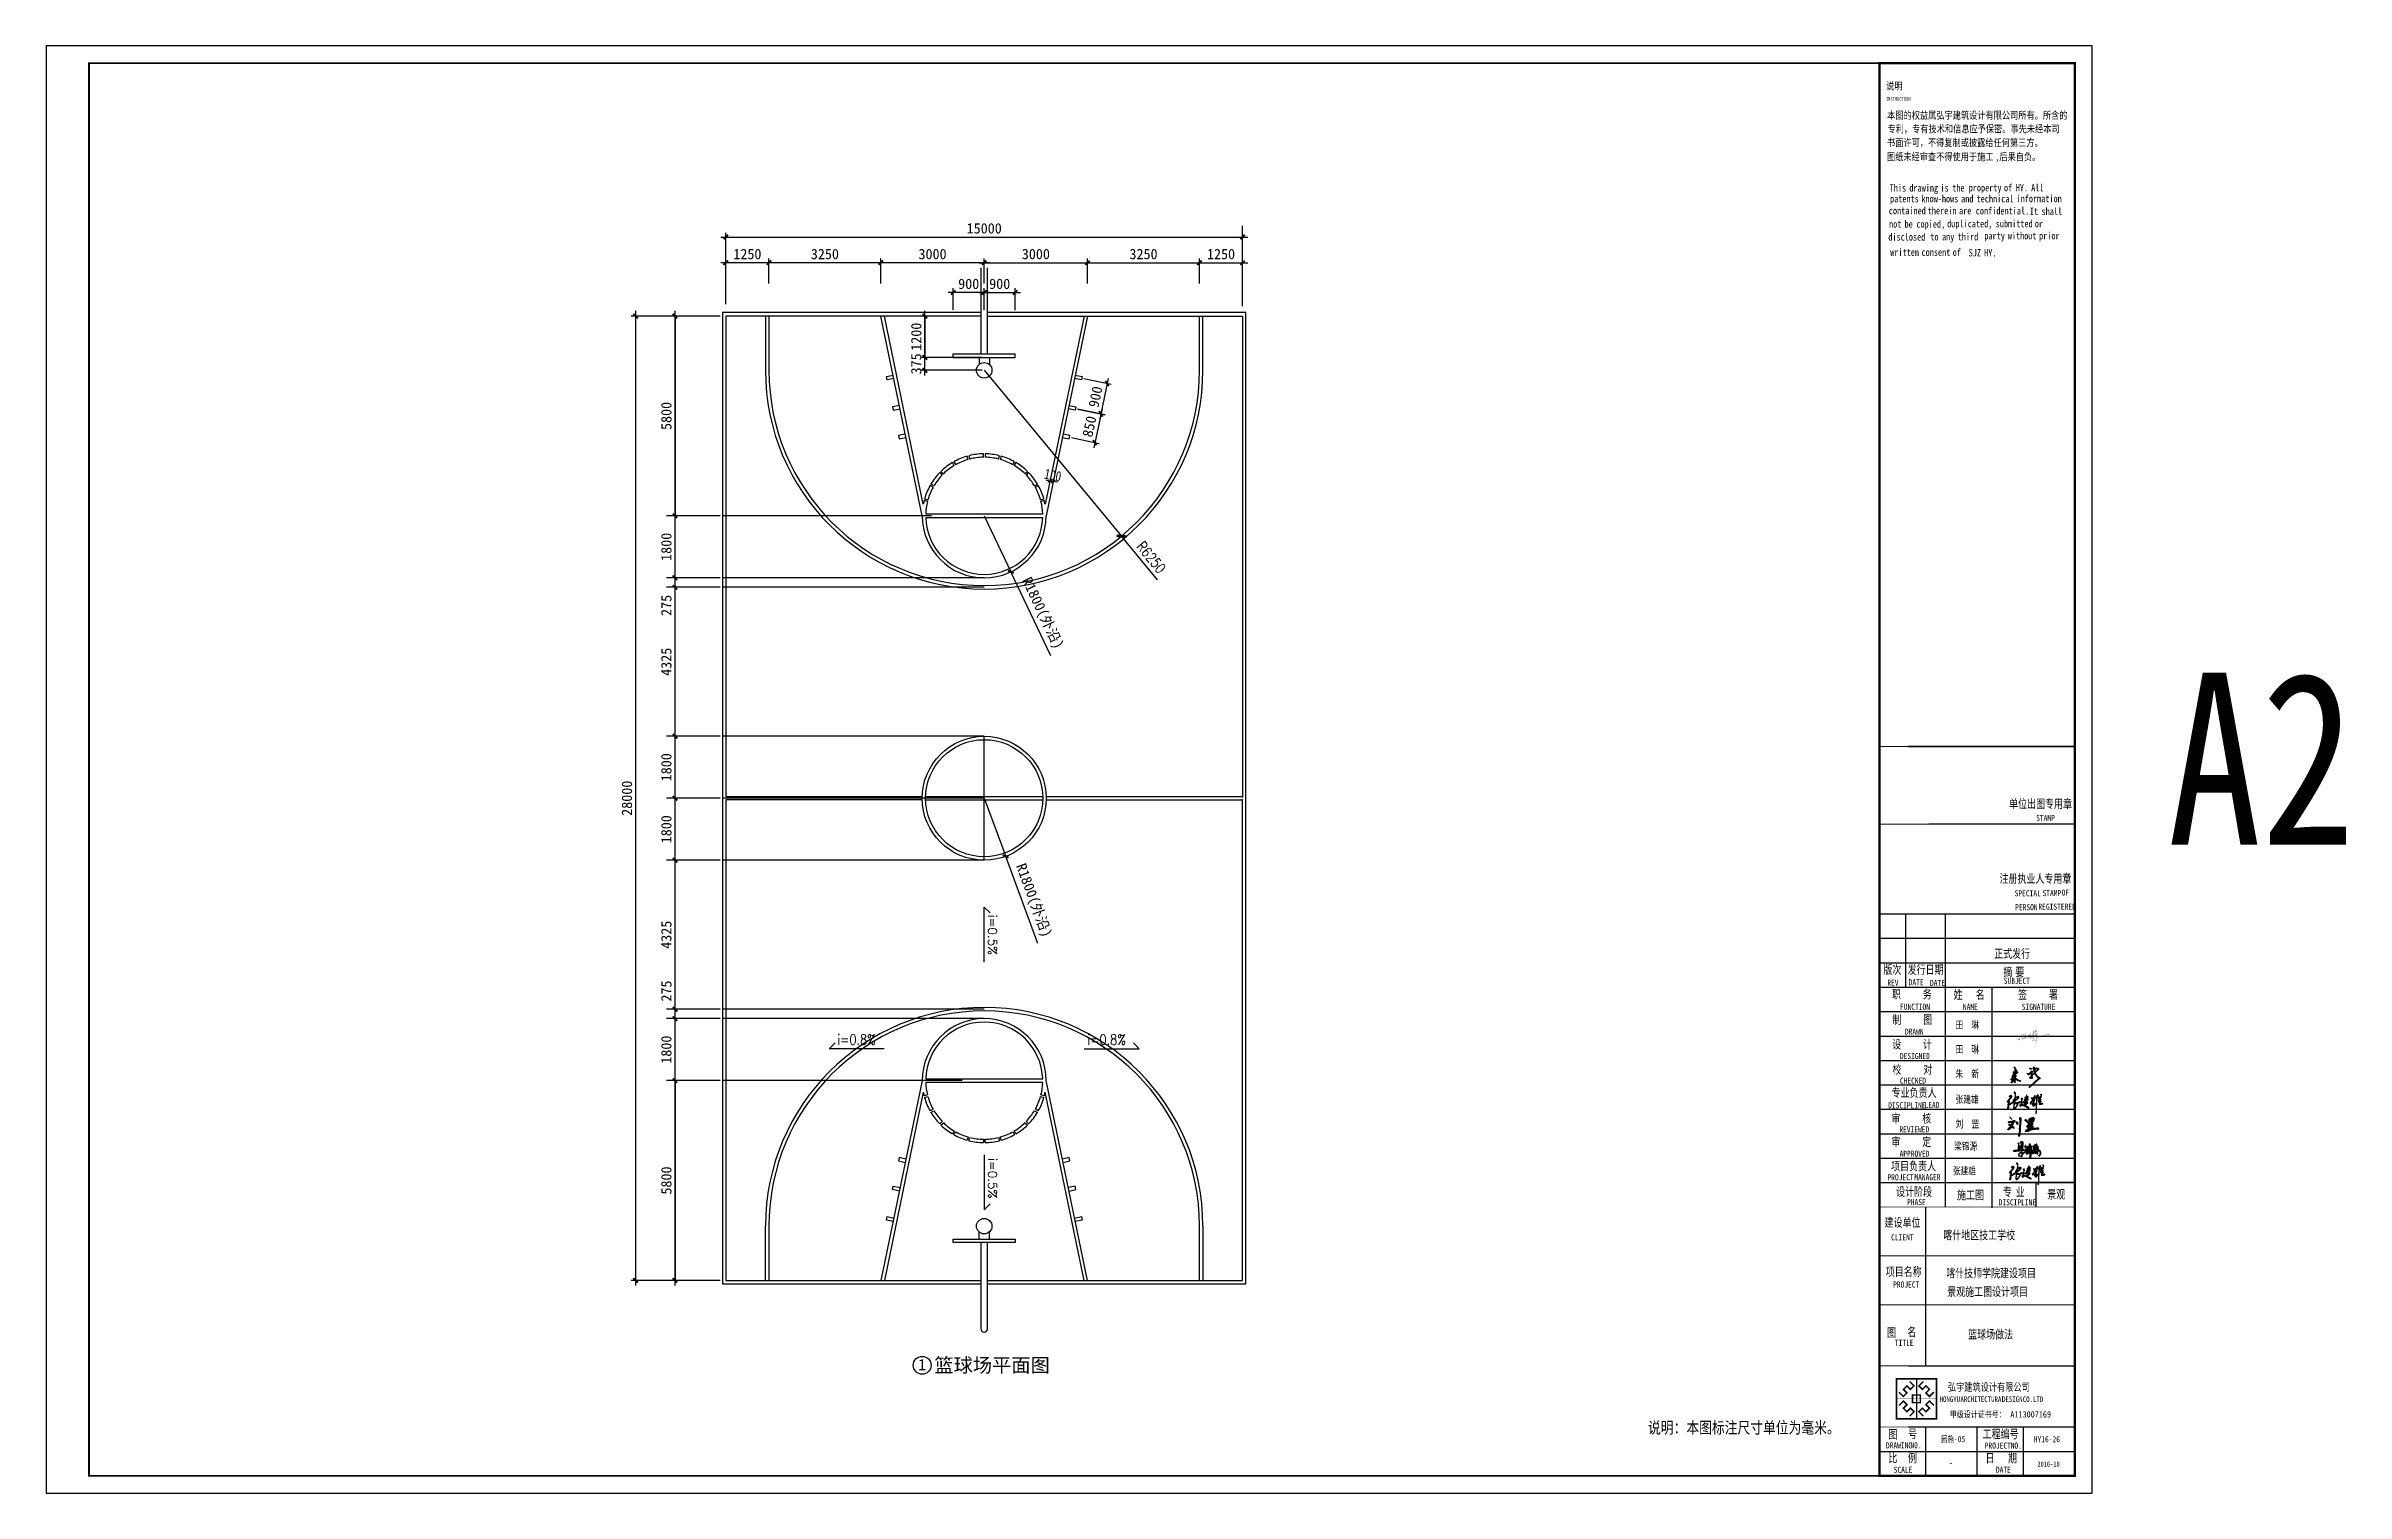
# Model space of a CAD drawing. Header units: inches. Extents: x -2316 to 955, y -265 to 742.
# Drawn here: x 60 to 727, y -265 to 155 of the extents above; entities that cross this region are included whole.
import ezdxf

# ---------------------------------------------------------------- set-up
doc = ezdxf.new("R2010")
doc.units = ezdxf.units.IN
doc.header["$LTSCALE"] = 1000
doc.header["$MEASUREMENT"] = 0
doc.linetypes.add('ACAD_ISO02W100', pattern=[15, 12, -3])
doc.layers.add('0zd', color=255, linetype='Continuous')
doc.layers.add('文字和字符', color=7, linetype='Continuous')
doc.styles.add('-宋体', font='', dxfattribs={"width": 0.8})
doc.styles.add('_TEL_DIM', font='simhei.ttf', dxfattribs={"width": 0.8, "height": 3.5})
doc.styles.add('DIM_FONT', font='SIMPLEX.shx', dxfattribs={"width": 0.8})
doc.styles.add('HTZ', font='simhei.ttf', dxfattribs={"width": 0.55})
doc.styles.get("Standard").update_dxf_attribs({"font": ''})
doc.styles.add('宋体', font='', dxfattribs={"width": 0.8})
doc.styles.add('样式 2', font='')
doc.styles.get('-宋体').set_extended_font_data('SimSun')
doc.styles.get('Standard').set_extended_font_data('SimSun')
doc.styles.get('宋体').set_extended_font_data('SimSun')
doc.styles.get('样式 2').set_extended_font_data('SimSun')
doc.dimstyles.new('DIMN25', dxfattribs={"dimscale": 0.25, "dimtxt": 12, "dimasz": 0.03, "dimexe": 2, "dimexo": 4, "dimgap": 1, "dimtad": 1, "dimdec": 1, "dimzin": 0, "dimdsep": 46, "dimtxsty": 'DIM_FONT', "dimblk": '_DIMX', "dimcen": 0, "dimdle": 0.375, "dimclrt": 7, "dimadec": 0, "dimazin": 0, "dimtfac": 1, "dimtdec": 1, "dimtix": 1, "dimtmove": 2, "dimatfit": 3, "dimldrblk": '_DIMX', "dimfxl": 1, "dimtolj": 1, "dimtzin": 0, "dimarcsym": 0})
doc.dimstyles.new('ISO-25', dxfattribs={"dimtxt": 2.5, "dimasz": 2.5, "dimexe": 1.25, "dimexo": 0.625, "dimtad": 1, "dimtxsty": 'Standard', "dimblk": 'ARCHTICK', "dimcen": 2.5, "dimadec": 0, "dimazin": 0, "dimtfac": 1, "dimtmove": 0, "dimatfit": 3, "dimldrblk": 'ARCHTICK', "dimfxl": 1.25, "dimarcsym": 0})

msp = doc.modelspace()

# ---------------------------------------------------------------- texts
at = {"color": 0, "style": 'HTZ', "width": 0.8}
msp.add_text('A2', height=50, dxfattribs=at).set_placement((675.42, -76.85))
at = {"style": '样式 2'}
for s, height, p in [('1', 3.28, (312.74, -229.44)), ('篮球场平面图', 4.096, (317.42, -230))]:
    msp.add_text(s, height=height, dxfattribs=at).set_placement(p)
at = {"lineweight": 20, "insert": (524.6, -244.38), "char_height": 3.4, "width": 124.2931, "attachment_point": 1, "line_spacing_factor": 1.299994, "style": '样式 2'}
msp.add_mtext('{\\W0.8;说明：本图标注尺寸单位为毫米。}', dxfattribs=at)
at = {"layer": '文字和字符', "color": 1, "style": '-宋体', "width": 0.75}
for s, height, p in [('篮球场做法', 2.483, (617.55, -220.23)), ('园施-05', 1.774, (609.71, -250.3)), ('HY16-26', 1.774, (636.59, -250.3))]:
    msp.add_text(s, height=height, dxfattribs=at).set_placement(p)

# ---------------------------------------------------------------- blocks, each defined once
blk = doc.blocks.new('_ArchTick')
at = {"color": 0, "linetype": 'ByBlock', "const_width": 0.4}
blk.add_lwpolyline([(-0.5, -0.5), (0.5, 0.5)], dxfattribs=at)
blk = doc.blocks.new('*D508')
at = {"color": 0, "lineweight": -2, "transparency": 16777216}
for p, q in [((0, 141.72), (0, 148.09)), ((9, 141.72), (9, 148.09)), ((-1.5, 146.84), (10.5, 146.84))]:
    blk.add_line(p, q, dxfattribs=at)
at = {"layer": 'Defpoints', "color": 0, "transparency": 16777216}
for p in [(0, 141.09), (9, 146.84), (9, 141.09)]:
    blk.add_point(p, dxfattribs=at)
at = {"color": 0, "lineweight": -2, "transparency": 16777216, "xscale": 1.3, "yscale": 1.3, "zscale": 1.3, "rotation": 180}
blk.add_blockref('_ArchTick', (0, 146.84), dxfattribs=at)
at = {"color": 0, "lineweight": -2, "transparency": 16777216, "xscale": 1.3, "yscale": 1.3, "zscale": 1.3}
blk.add_blockref('_ArchTick', (9, 146.84), dxfattribs=at)
at = {"color": 0, "transparency": 16777216, "insert": (4.5, 149.34), "char_height": 3, "attachment_point": 5}
blk.add_mtext('900', dxfattribs=at)
blk = doc.blocks.new('*D509')
at = {"color": 0, "lineweight": -2, "transparency": 16777216}
for p, q in [((-9, 141.78), (-9, 148.09)), ((0, 141.78), (0, 148.09)), ((1.5, 146.84), (-10.5, 146.84))]:
    blk.add_line(p, q, dxfattribs=at)
at = {"layer": 'Defpoints', "color": 0, "transparency": 16777216}
for p in [(-9, 146.84), (-9, 141.16), (0, 141.16)]:
    blk.add_point(p, dxfattribs=at)
at = {"color": 0, "lineweight": -2, "transparency": 16777216, "xscale": 1.3, "yscale": 1.3, "zscale": 1.3, "rotation": 180}
blk.add_blockref('_ArchTick', (-9, 146.84), dxfattribs=at)
at = {"color": 0, "lineweight": -2, "transparency": 16777216, "xscale": 1.3, "yscale": 1.3, "zscale": 1.3}
blk.add_blockref('_ArchTick', (0, 146.84), dxfattribs=at)
at = {"color": 0, "transparency": 16777216, "insert": (-4.5, 149.34), "char_height": 3, "attachment_point": 5}
blk.add_mtext('900', dxfattribs=at)
blk = doc.blocks.new('*D510')
at = {"color": 0, "lineweight": -2, "transparency": 16777216}
for p, q in [((1.5, 155.49), (-31.5, 155.49)), ((-30, 149.49), (-30, 156.74)), ((0, 149.49), (0, 156.74))]:
    blk.add_line(p, q, dxfattribs=at)
at = {"layer": 'Defpoints', "color": 0, "transparency": 16777216}
for p in [(-30, 155.49), (-30, 148.86), (0, 148.86)]:
    blk.add_point(p, dxfattribs=at)
at = {"color": 0, "lineweight": -2, "transparency": 16777216, "xscale": 1.3, "yscale": 1.3, "zscale": 1.3, "rotation": 180}
blk.add_blockref('_ArchTick', (-30, 155.49), dxfattribs=at)
at = {"color": 0, "lineweight": -2, "transparency": 16777216, "xscale": 1.3, "yscale": 1.3, "zscale": 1.3}
blk.add_blockref('_ArchTick', (0, 155.49), dxfattribs=at)
at = {"color": 0, "transparency": 16777216, "insert": (-15, 157.99), "char_height": 3, "attachment_point": 5}
blk.add_mtext('3000', dxfattribs=at)
blk = doc.blocks.new('*D511')
at = {"color": 0, "lineweight": -2, "transparency": 16777216}
for p, q in [((-28.5, 155.49), (-64, 155.49)), ((-62.5, 149.49), (-62.5, 156.74)), ((-30, 149.49), (-30, 156.74))]:
    blk.add_line(p, q, dxfattribs=at)
at = {"layer": 'Defpoints', "color": 0, "transparency": 16777216}
for p in [(-62.5, 155.49), (-62.5, 148.86), (-30, 148.86)]:
    blk.add_point(p, dxfattribs=at)
at = {"color": 0, "lineweight": -2, "transparency": 16777216, "xscale": 1.3, "yscale": 1.3, "zscale": 1.3, "rotation": 180}
blk.add_blockref('_ArchTick', (-62.5, 155.49), dxfattribs=at)
at = {"color": 0, "lineweight": -2, "transparency": 16777216, "xscale": 1.3, "yscale": 1.3, "zscale": 1.3}
blk.add_blockref('_ArchTick', (-30, 155.49), dxfattribs=at)
at = {"color": 0, "transparency": 16777216, "insert": (-46.25, 157.99), "char_height": 3, "attachment_point": 5}
blk.add_mtext('3250', dxfattribs=at)
blk = doc.blocks.new('*D512')
at = {"color": 0, "lineweight": -2, "transparency": 16777216}
for p, q in [((-61, 155.49), (-76.5, 155.49)), ((-75, 149.49), (-75, 156.74)), ((-62.5, 149.49), (-62.5, 156.74))]:
    blk.add_line(p, q, dxfattribs=at)
at = {"layer": 'Defpoints', "color": 0, "transparency": 16777216}
for p in [(-75, 155.49), (-75, 148.86), (-62.5, 148.86)]:
    blk.add_point(p, dxfattribs=at)
at = {"color": 0, "lineweight": -2, "transparency": 16777216, "xscale": 1.3, "yscale": 1.3, "zscale": 1.3, "rotation": 180}
blk.add_blockref('_ArchTick', (-75, 155.49), dxfattribs=at)
at = {"color": 0, "lineweight": -2, "transparency": 16777216, "xscale": 1.3, "yscale": 1.3, "zscale": 1.3}
blk.add_blockref('_ArchTick', (-62.5, 155.49), dxfattribs=at)
at = {"color": 0, "transparency": 16777216, "insert": (-68.75, 157.99), "char_height": 3, "attachment_point": 5}
blk.add_mtext('1250', dxfattribs=at)
blk = doc.blocks.new('*D513')
at = {"color": 0, "lineweight": -2, "transparency": 16777216}
for p, q in [((-76.5, 162.95), (76.5, 162.95)), ((-75, 143.48), (-75, 164.2)), ((75, 143.48), (75, 164.2))]:
    blk.add_line(p, q, dxfattribs=at)
at = {"layer": 'Defpoints', "color": 0, "transparency": 16777216}
for p in [(75, 162.95), (-75, 142.85), (75, 142.85)]:
    blk.add_point(p, dxfattribs=at)
at = {"color": 0, "lineweight": -2, "transparency": 16777216, "xscale": 1.3, "yscale": 1.3, "zscale": 1.3, "rotation": 180}
blk.add_blockref('_ArchTick', (-75, 162.95), dxfattribs=at)
at = {"color": 0, "lineweight": -2, "transparency": 16777216, "xscale": 1.3, "yscale": 1.3, "zscale": 1.3}
blk.add_blockref('_ArchTick', (75, 162.95), dxfattribs=at)
at = {"color": 0, "transparency": 16777216, "insert": (0, 165.45), "char_height": 3, "attachment_point": 5}
blk.add_mtext('15000', dxfattribs=at)
blk = doc.blocks.new('*D376')
at = {"color": 0, "lineweight": -2, "transparency": 16777216}
for p, q in [((-970.53, 83.89), (-979.37, 83.89)), ((-978.12, 70.39), (-978.12, 85.39)), ((-970.53, 71.89), (-979.37, 71.89))]:
    blk.add_line(p, q, dxfattribs=at)
at = {"layer": 'Defpoints', "color": 0, "transparency": 16777216}
for p in [(-978.12, 83.89), (-969.9, 83.89), (-969.9, 71.89)]:
    blk.add_point(p, dxfattribs=at)
at = {"color": 0, "lineweight": -2, "transparency": 16777216, "xscale": 1.3, "yscale": 1.3, "zscale": 1.3}
for p, rotation in [((-978.12, 83.89), 90), ((-978.12, 71.89), 270)]:
    blk.add_blockref('_ArchTick', p, dxfattribs=dict(at, rotation=rotation))
at = {"color": 0, "transparency": 16777216, "insert": (-980.62, 77.89), "char_height": 3, "attachment_point": 5, "rotation": 90}
blk.add_mtext('1200', dxfattribs=at)
blk = doc.blocks.new('*D377')
at = {"color": 0, "lineweight": -2, "transparency": 16777216}
for p, q in [((-961.53, 71.89), (-979.37, 71.89)), ((-961.53, 68.14), (-979.37, 68.14)), ((-978.12, 66.64), (-978.12, 73.39))]:
    blk.add_line(p, q, dxfattribs=at)
at = {"layer": 'Defpoints', "color": 0, "transparency": 16777216}
for p in [(-978.12, 71.89), (-960.9, 71.89), (-960.9, 68.14)]:
    blk.add_point(p, dxfattribs=at)
at = {"color": 0, "lineweight": -2, "transparency": 16777216, "xscale": 1.3, "yscale": 1.3, "zscale": 1.3}
for p, rotation in [((-978.12, 71.89), 90), ((-978.12, 68.14), 270)]:
    blk.add_blockref('_ArchTick', p, dxfattribs=dict(at, rotation=rotation))
at = {"color": 0, "transparency": 16777216, "insert": (-980.62, 70.01), "char_height": 3, "attachment_point": 5, "rotation": 90}
blk.add_mtext('375', dxfattribs=at)
blk = doc.blocks.new('*D521')
at = {"color": 0, "lineweight": -2, "transparency": 16777216}
for p, q in [((28.92, 121.84), (36.89, 120.19)), ((35.97, 121.92), (33.54, 110.16)), ((27.1, 113.03), (35.07, 111.38))]:
    blk.add_line(p, q, dxfattribs=at)
at = {"layer": 'Defpoints', "color": 0, "transparency": 16777216}
for p in [(28.31, 121.97), (26.49, 113.15), (33.84, 111.63)]:
    blk.add_point(p, dxfattribs=at)
at = {"color": 0, "lineweight": -2, "transparency": 16777216, "xscale": 1.3, "yscale": 1.3, "zscale": 1.3}
for p, rotation in [((35.67, 120.45), 78.31063082075683), ((33.84, 111.63), 258.3106308207569)]:
    blk.add_blockref('_ArchTick', p, dxfattribs=dict(at, rotation=rotation))
at = {"color": 0, "transparency": 16777216, "insert": (32.31, 116.55), "char_height": 3, "attachment_point": 5, "rotation": 78.31063}
blk.add_mtext('900', dxfattribs=at)
blk = doc.blocks.new('*D378')
at = {"color": 0, "lineweight": -2, "transparency": 16777216}
for p, q in [((-933.74, 56.9), (-925.79, 55.19)), ((-926.69, 56.92), (-929.11, 45.68)), ((-935.53, 48.59), (-927.57, 46.88))]:
    blk.add_line(p, q, dxfattribs=at)
at = {"layer": 'Defpoints', "color": 0, "transparency": 16777216}
for p in [(-934.35, 57.03), (-936.14, 48.72), (-928.79, 47.14)]:
    blk.add_point(p, dxfattribs=at)
at = {"color": 0, "lineweight": -2, "transparency": 16777216, "xscale": 1.3, "yscale": 1.3, "zscale": 1.3}
for p, rotation in [((-927.01, 55.45), 77.88934591628517), ((-928.79, 47.14), 257.8893459162852)]:
    blk.add_blockref('_ArchTick', p, dxfattribs=dict(at, rotation=rotation))
at = {"color": 0, "transparency": 16777216, "insert": (-930.35, 51.82), "char_height": 3, "attachment_point": 5, "rotation": 77.88935}
blk.add_mtext('850', dxfattribs=at)
blk = doc.blocks.new('_DIMX')
blk.add_line((-150, 0), (150, 0))
at = {"const_width": 50}
blk.add_lwpolyline([(-70, -70), (70, 70)], dxfattribs=at)
blk = doc.blocks.new('*D514')
at = {"color": 0, "lineweight": -2, "transparency": 16777216}
for p, q in [((19.07, 92.16), (19.07, 92.16)), ((19.08, 92.16), (20.06, 91.96)), ((19.28, 93.14), (19.18, 92.65)), ((20.07, 91.95), (20.07, 91.95)), ((20.26, 92.94), (20.16, 92.45))]:
    blk.add_line(p, q, dxfattribs=at)
at = {"layer": 'Defpoints', "color": 0, "transparency": 16777216}
for p in [(19.08, 92.16), (20.06, 91.96), (20.06, 91.96)]:
    blk.add_point(p, dxfattribs=at)
at = {"color": 0, "lineweight": -2, "transparency": 16777216, "xscale": 0.0075, "yscale": 0.0075, "zscale": 0.0075}
for p, rotation in [((19.08, 92.16), 348.3106308461524), ((20.06, 91.96), 168.3106308461524)]:
    blk.add_blockref('_DIMX', p, dxfattribs=dict(at, rotation=rotation))
at = {"color": 7, "transparency": 16777216, "insert": (19.92, 93.77), "char_height": 3, "attachment_point": 5, "rotation": 348.31063, "style": '宋体'}
blk.add_mtext('\\A1;100', dxfattribs=at)
blk = doc.blocks.new('*D515')
at = {"color": 0, "lineweight": -2, "transparency": 16777216}
for p in [(0, 82), (19.31, 41.35)]:
    blk.add_line(p, (7.72, 65.74), dxfattribs=at)
at = {"layer": 'Defpoints', "color": 0, "transparency": 16777216}
for p in [(0, 82), (7.72, 65.74)]:
    blk.add_point(p, dxfattribs=at)
at = {"color": 0, "lineweight": -2, "transparency": 16777216, "xscale": 1.3, "yscale": 1.3, "zscale": 1.3, "rotation": 115.4109211447206}
blk.add_blockref('_ArchTick', (7.72, 65.74), dxfattribs=at)
at = {"color": 0, "transparency": 16777216, "insert": (16.72, 53.63), "char_height": 3, "attachment_point": 5, "rotation": 295.41092}
blk.add_mtext('R1800(外沿)', dxfattribs=at)
blk = doc.blocks.new('*D516')
at = {"color": 0, "lineweight": -2, "transparency": 16777216}
for p in [(0, 0), (15.61, -42.21)]:
    blk.add_line(p, (6.24, -16.88), dxfattribs=at)
at = {"layer": 'Defpoints', "color": 0, "transparency": 16777216}
for p in [(0, 0), (6.24, -16.88)]:
    blk.add_point(p, dxfattribs=at)
at = {"color": 0, "lineweight": -2, "transparency": 16777216, "xscale": 1.3, "yscale": 1.3, "zscale": 1.3, "rotation": 110.291299989777}
blk.add_blockref('_ArchTick', (6.24, -16.88), dxfattribs=at)
at = {"color": 0, "transparency": 16777216, "insert": (14.13, -29.75), "char_height": 3, "attachment_point": 5, "rotation": 290.2913}
blk.add_mtext('R1800(外沿)', dxfattribs=at)
blk = doc.blocks.new('*D379')
at = {"color": 0, "lineweight": -2, "transparency": 16777216}
for p, q in [((-1050.67, 27.39), (-1050.67, 6.39)), ((-1037.53, 25.89), (-1051.92, 25.89)), ((-1037.53, 7.89), (-1051.92, 7.89))]:
    blk.add_line(p, q, dxfattribs=at)
at = {"layer": 'Defpoints', "color": 0, "transparency": 16777216}
for p in [(-1036.9, 25.89), (-1050.67, 7.89), (-1036.9, 7.89)]:
    blk.add_point(p, dxfattribs=at)
at = {"color": 0, "lineweight": -2, "transparency": 16777216, "xscale": 1.3, "yscale": 1.3, "zscale": 1.3}
for p, rotation in [((-1050.67, 25.89), 90), ((-1050.67, 7.89), 270)]:
    blk.add_blockref('_ArchTick', p, dxfattribs=dict(at, rotation=rotation))
at = {"color": 0, "transparency": 16777216, "insert": (-1053.17, 16.89), "char_height": 3, "attachment_point": 5, "rotation": 90}
blk.add_mtext('1800', dxfattribs=at)
blk = doc.blocks.new('*D380')
at = {"color": 0, "lineweight": -2, "transparency": 16777216}
for p, q in [((-1037.53, 7.89), (-1051.92, 7.89)), ((-1050.67, 9.39), (-1050.67, 5.14)), ((-1037.53, 5.14), (-1051.92, 5.14)), ((-1050.67, 5.14), (-1050.67, -4.08))]:
    blk.add_line(p, q, dxfattribs=at)
at = {"layer": 'Defpoints', "color": 0, "transparency": 16777216}
for p in [(-1036.9, 7.89), (-1050.67, 5.14), (-1036.9, 5.14)]:
    blk.add_point(p, dxfattribs=at)
at = {"color": 0, "lineweight": -2, "transparency": 16777216, "xscale": 1.3, "yscale": 1.3, "zscale": 1.3}
for p, rotation in [((-1050.67, 7.89), 90), ((-1050.67, 5.14), 270)]:
    blk.add_blockref('_ArchTick', p, dxfattribs=dict(at, rotation=rotation))
at = {"color": 0, "transparency": 16777216, "insert": (-1053.17, -0.12), "char_height": 3, "attachment_point": 5, "rotation": 90}
blk.add_mtext('275', dxfattribs=at)
blk = doc.blocks.new('*D381')
at = {"color": 0, "lineweight": -2, "transparency": 16777216}
for p, q in [((-1037.53, 5.14), (-1051.92, 5.14)), ((-1050.67, 6.64), (-1050.67, -39.61)), ((-1037.53, -38.11), (-1051.92, -38.11))]:
    blk.add_line(p, q, dxfattribs=at)
at = {"layer": 'Defpoints', "color": 0, "transparency": 16777216}
for p in [(-1036.9, 5.14), (-1050.67, -38.11), (-1036.9, -38.11)]:
    blk.add_point(p, dxfattribs=at)
at = {"color": 0, "lineweight": -2, "transparency": 16777216, "xscale": 1.3, "yscale": 1.3, "zscale": 1.3}
for p, rotation in [((-1050.67, 5.14), 90), ((-1050.67, -38.11), 270)]:
    blk.add_blockref('_ArchTick', p, dxfattribs=dict(at, rotation=rotation))
at = {"color": 0, "transparency": 16777216, "insert": (-1053.17, -16.49), "char_height": 3, "attachment_point": 5, "rotation": 90}
blk.add_mtext('4325', dxfattribs=at)
blk = doc.blocks.new('*D382')
at = {"color": 0, "lineweight": -2, "transparency": 16777216}
for p, q in [((-1037.53, -38.11), (-1051.92, -38.11)), ((-1050.67, -36.61), (-1050.67, -57.61)), ((-1037.53, -56.11), (-1051.92, -56.11))]:
    blk.add_line(p, q, dxfattribs=at)
at = {"layer": 'Defpoints', "color": 0, "transparency": 16777216}
for p in [(-1036.9, -38.11), (-1050.67, -56.11), (-1036.9, -56.11)]:
    blk.add_point(p, dxfattribs=at)
at = {"color": 0, "lineweight": -2, "transparency": 16777216, "xscale": 1.3, "yscale": 1.3, "zscale": 1.3}
for p, rotation in [((-1050.67, -38.11), 90), ((-1050.67, -56.11), 270)]:
    blk.add_blockref('_ArchTick', p, dxfattribs=dict(at, rotation=rotation))
at = {"color": 0, "transparency": 16777216, "insert": (-1053.17, -47.11), "char_height": 3, "attachment_point": 5, "rotation": 90}
blk.add_mtext('1800', dxfattribs=at)
blk = doc.blocks.new('*D383')
at = {"color": 0, "lineweight": -2, "transparency": 16777216}
for p, q in [((-1037.53, -56.11), (-1051.92, -56.11)), ((-1050.67, -54.61), (-1050.67, -75.61)), ((-1037.53, -74.11), (-1051.92, -74.11))]:
    blk.add_line(p, q, dxfattribs=at)
at = {"layer": 'Defpoints', "color": 0, "transparency": 16777216}
for p in [(-1036.9, -56.11), (-1050.67, -74.11), (-1036.9, -74.11)]:
    blk.add_point(p, dxfattribs=at)
at = {"color": 0, "lineweight": -2, "transparency": 16777216, "xscale": 1.3, "yscale": 1.3, "zscale": 1.3}
for p, rotation in [((-1050.67, -56.11), 90), ((-1050.67, -74.11), 270)]:
    blk.add_blockref('_ArchTick', p, dxfattribs=dict(at, rotation=rotation))
at = {"color": 0, "transparency": 16777216, "insert": (-1053.17, -65.11), "char_height": 3, "attachment_point": 5, "rotation": 90}
blk.add_mtext('1800', dxfattribs=at)
blk = doc.blocks.new('*D384')
at = {"color": 0, "lineweight": -2, "transparency": 16777216}
for p, q in [((-1050.67, -72.61), (-1050.67, -118.86)), ((-1037.53, -74.11), (-1051.92, -74.11)), ((-1037.53, -117.36), (-1051.92, -117.36))]:
    blk.add_line(p, q, dxfattribs=at)
at = {"layer": 'Defpoints', "color": 0, "transparency": 16777216}
for p in [(-1036.9, -74.11), (-1050.67, -117.36), (-1036.9, -117.36)]:
    blk.add_point(p, dxfattribs=at)
at = {"color": 0, "lineweight": -2, "transparency": 16777216, "xscale": 1.3, "yscale": 1.3, "zscale": 1.3}
for p, rotation in [((-1050.67, -74.11), 90), ((-1050.67, -117.36), 270)]:
    blk.add_blockref('_ArchTick', p, dxfattribs=dict(at, rotation=rotation))
at = {"color": 0, "transparency": 16777216, "insert": (-1053.17, -95.74), "char_height": 3, "attachment_point": 5, "rotation": 90}
blk.add_mtext('4325', dxfattribs=at)
blk = doc.blocks.new('*D522')
at = {"color": 0, "lineweight": -2, "transparency": 16777216}
for p, q in [((-89.76, -61.25), (-89.76, -52.03)), ((-89.76, -64), (-89.76, -59.75)), ((-76.62, -61.25), (-91.01, -61.25)), ((-76.62, -64), (-91.01, -64))]:
    blk.add_line(p, q, dxfattribs=at)
at = {"layer": 'Defpoints', "color": 0, "transparency": 16777216}
for p in [(-89.76, -64), (-76, -61.25), (-76, -64)]:
    blk.add_point(p, dxfattribs=at)
at = {"color": 0, "lineweight": -2, "transparency": 16777216, "xscale": 1.3, "yscale": 1.3, "zscale": 1.3}
for p, rotation in [((-89.76, -61.25), 90), ((-89.76, -64), 270)]:
    blk.add_blockref('_ArchTick', p, dxfattribs=dict(at, rotation=rotation))
at = {"color": 0, "transparency": 16777216, "insert": (-92.26, -55.99), "char_height": 3, "attachment_point": 5, "rotation": 90}
blk.add_mtext('275', dxfattribs=at)
blk = doc.blocks.new('*D385')
at = {"color": 0, "lineweight": -2, "transparency": 16777216}
for p, q in [((-1037.53, -120.11), (-1051.92, -120.11)), ((-1050.67, -118.61), (-1050.67, -139.61)), ((-1037.53, -138.11), (-1051.92, -138.11))]:
    blk.add_line(p, q, dxfattribs=at)
at = {"layer": 'Defpoints', "color": 0, "transparency": 16777216}
for p in [(-1036.9, -120.11), (-1050.67, -138.11), (-1036.9, -138.11)]:
    blk.add_point(p, dxfattribs=at)
at = {"color": 0, "lineweight": -2, "transparency": 16777216, "xscale": 1.3, "yscale": 1.3, "zscale": 1.3}
for p, rotation in [((-1050.67, -120.11), 90), ((-1050.67, -138.11), 270)]:
    blk.add_blockref('_ArchTick', p, dxfattribs=dict(at, rotation=rotation))
at = {"color": 0, "transparency": 16777216, "insert": (-1053.17, -129.11), "char_height": 3, "attachment_point": 5, "rotation": 90}
blk.add_mtext('1800', dxfattribs=at)
blk = doc.blocks.new('*D386')
at = {"color": 0, "lineweight": -2, "transparency": 16777216}
for p, q in [((-1037.53, -138.11), (-1051.92, -138.11)), ((-1050.67, -136.61), (-1050.67, -197.61)), ((-1037.53, -196.11), (-1051.92, -196.11))]:
    blk.add_line(p, q, dxfattribs=at)
at = {"layer": 'Defpoints', "color": 0, "transparency": 16777216}
for p in [(-1036.9, -138.11), (-1050.67, -196.11), (-1036.9, -196.11)]:
    blk.add_point(p, dxfattribs=at)
at = {"color": 0, "lineweight": -2, "transparency": 16777216, "xscale": 1.3, "yscale": 1.3, "zscale": 1.3}
for p, rotation in [((-1050.67, -138.11), 90), ((-1050.67, -196.11), 270)]:
    blk.add_blockref('_ArchTick', p, dxfattribs=dict(at, rotation=rotation))
at = {"color": 0, "transparency": 16777216, "insert": (-1053.17, -167.11), "char_height": 3, "attachment_point": 5, "rotation": 90}
blk.add_mtext('5800', dxfattribs=at)
blk = doc.blocks.new('*D387')
at = {"color": 0, "lineweight": -2, "transparency": 16777216}
for p, q in [((-1037.53, 83.89), (-1051.92, 83.89)), ((-1050.67, 85.39), (-1050.67, 24.39)), ((-1037.53, 25.89), (-1051.92, 25.89))]:
    blk.add_line(p, q, dxfattribs=at)
at = {"layer": 'Defpoints', "color": 0, "transparency": 16777216}
for p in [(-1036.9, 83.89), (-1050.67, 25.89), (-1036.9, 25.89)]:
    blk.add_point(p, dxfattribs=at)
at = {"color": 0, "lineweight": -2, "transparency": 16777216, "xscale": 1.3, "yscale": 1.3, "zscale": 1.3}
for p, rotation in [((-1050.67, 83.89), 90), ((-1050.67, 25.89), 270)]:
    blk.add_blockref('_ArchTick', p, dxfattribs=dict(at, rotation=rotation))
at = {"color": 0, "transparency": 16777216, "insert": (-1053.17, 54.89), "char_height": 3, "attachment_point": 5, "rotation": 90}
blk.add_mtext('5800', dxfattribs=at)
blk = doc.blocks.new('*D517')
at = {"color": 0, "lineweight": -2, "transparency": 16777216}
for p, q in [((-101.22, 141.5), (-101.22, -141.5)), ((-76.62, 140), (-102.47, 140)), ((-76.62, -140), (-102.47, -140))]:
    blk.add_line(p, q, dxfattribs=at)
at = {"layer": 'Defpoints', "color": 0, "transparency": 16777216}
for p in [(-76, 140), (-101.22, -140), (-76, -140)]:
    blk.add_point(p, dxfattribs=at)
at = {"color": 0, "lineweight": -2, "transparency": 16777216, "xscale": 1.3, "yscale": 1.3, "zscale": 1.3}
for p, rotation in [((-101.22, 140), 90), ((-101.22, -140), 270)]:
    blk.add_blockref('_ArchTick', p, dxfattribs=dict(at, rotation=rotation))
at = {"color": 0, "transparency": 16777216, "insert": (-103.72, 0), "char_height": 3, "attachment_point": 5, "rotation": 90}
blk.add_mtext('28000', dxfattribs=at)
blk = doc.blocks.new('*D518')
at = {"color": 0, "lineweight": -2, "transparency": 16777216}
for p, q in [((-1.5, 155.49), (31.5, 155.49)), ((0, 149.49), (0, 156.74)), ((30, 149.49), (30, 156.74))]:
    blk.add_line(p, q, dxfattribs=at)
at = {"layer": 'Defpoints', "color": 0, "transparency": 16777216}
for p in [(30, 155.49), (0, 148.86), (30, 148.86)]:
    blk.add_point(p, dxfattribs=at)
at = {"color": 0, "lineweight": -2, "transparency": 16777216, "xscale": 1.3, "yscale": 1.3, "zscale": 1.3, "rotation": 180}
blk.add_blockref('_ArchTick', (0, 155.49), dxfattribs=at)
at = {"color": 0, "lineweight": -2, "transparency": 16777216, "xscale": 1.3, "yscale": 1.3, "zscale": 1.3}
blk.add_blockref('_ArchTick', (30, 155.49), dxfattribs=at)
at = {"color": 0, "transparency": 16777216, "insert": (15, 157.99), "char_height": 3, "attachment_point": 5}
blk.add_mtext('3000', dxfattribs=at)
blk = doc.blocks.new('*D519')
at = {"color": 0, "lineweight": -2, "transparency": 16777216}
for p, q in [((28.5, 155.49), (64, 155.49)), ((30, 149.49), (30, 156.74)), ((62.5, 149.49), (62.5, 156.74))]:
    blk.add_line(p, q, dxfattribs=at)
at = {"layer": 'Defpoints', "color": 0, "transparency": 16777216}
for p in [(62.5, 155.49), (30, 148.86), (62.5, 148.86)]:
    blk.add_point(p, dxfattribs=at)
at = {"color": 0, "lineweight": -2, "transparency": 16777216, "xscale": 1.3, "yscale": 1.3, "zscale": 1.3, "rotation": 180}
blk.add_blockref('_ArchTick', (30, 155.49), dxfattribs=at)
at = {"color": 0, "lineweight": -2, "transparency": 16777216, "xscale": 1.3, "yscale": 1.3, "zscale": 1.3}
blk.add_blockref('_ArchTick', (62.5, 155.49), dxfattribs=at)
at = {"color": 0, "transparency": 16777216, "insert": (46.25, 157.99), "char_height": 3, "attachment_point": 5}
blk.add_mtext('3250', dxfattribs=at)
blk = doc.blocks.new('*D520')
at = {"color": 0, "lineweight": -2, "transparency": 16777216}
for p, q in [((61, 155.49), (76.5, 155.49)), ((62.5, 149.49), (62.5, 156.74)), ((75, 149.49), (75, 156.74))]:
    blk.add_line(p, q, dxfattribs=at)
at = {"layer": 'Defpoints', "color": 0, "transparency": 16777216}
for p in [(75, 155.49), (62.5, 148.86), (75, 148.86)]:
    blk.add_point(p, dxfattribs=at)
at = {"color": 0, "lineweight": -2, "transparency": 16777216, "xscale": 1.3, "yscale": 1.3, "zscale": 1.3, "rotation": 180}
blk.add_blockref('_ArchTick', (62.5, 155.49), dxfattribs=at)
at = {"color": 0, "lineweight": -2, "transparency": 16777216, "xscale": 1.3, "yscale": 1.3, "zscale": 1.3}
blk.add_blockref('_ArchTick', (75, 155.49), dxfattribs=at)
at = {"color": 0, "transparency": 16777216, "insert": (68.75, 157.99), "char_height": 3, "attachment_point": 5}
blk.add_mtext('1250', dxfattribs=at)
blk = doc.blocks.new('logo')
at = {"color": 6}
blk.add_line((1004, 2011), (1004, 0), dxfattribs=at)
at = {"color": 6, "const_width": 74.6}
for points in [[(0, 2011), (2008, 2011), (2008, 0), (0, 0)], [(809, 1198), (1199, 1198), (1199, 813), (809, 813)]]:
    blk.add_lwpolyline(points, close=True, dxfattribs=at)
at = {"color": 6}
blk.add_lwpolyline([(0, 2011), (2008, 2011), (2008, 0), (0, 0)], close=True, dxfattribs=at)
for points, const_width in [([(660, 1874), (883, 1654), (704, 1475), (526, 1653), (350, 1477), (528, 1299), (350, 1120), (129, 1340)], 74.6), ([(1004, 2011), (1004, 0)], 15.2), ([(1348, 1874), (1125, 1654), (1304, 1475), (1482, 1653), (1658, 1477), (1480, 1299), (1659, 1120), (1879, 1340)], 74.6), ([(0, 1006), (2008, 1006)], 15.2), ([(660, 137), (883, 357), (704, 536), (526, 358), (350, 534), (528, 712), (350, 891), (129, 671)], 74.6), ([(1348, 137), (1125, 357), (1304, 536), (1482, 358), (1658, 534), (1480, 712), (1659, 891), (1879, 671)], 74.6)]:
    blk.add_lwpolyline(points, dxfattribs=dict(at, const_width=const_width))
blk = doc.blocks.new('qmzx01')
h = blk.add_hatch(color=256)
h.paths.add_polyline_path([(814930, 31810), (814638, 31524), (814644, 31539), (814668, 31584), (814889, 32014), (814872, 32035), (814815, 32118), (814751, 32167), (814700, 32148), (814712, 32126), (814741, 32066), (814801, 32001), (814548, 31441), (814558, 31411), (814578, 31401), (814598, 31416), (814931, 31730), (814926, 31558), (814703, 31367), (814659, 31325), (814592, 31277), (814540, 31234), (814456, 31184), (814397, 31149), (814396, 31123), (814396, 31106), (814421, 31095), (814502, 31028), (814521, 31015), (814545, 31008), (814593, 30941), (814450, 30687), (814442, 30665), (814440, 30639), (814443, 30625), (814475, 30625), (814475, 30639), (814634, 30900), (814661, 30880), (814698, 30865), (814772, 30847), (814813, 30833), (814857, 30789), (814895, 30738), (814926, 30695), (814959, 30693), (814987, 30712), (814974, 30751), (814951, 30892), (814938, 31016), (814942, 31085), (814948, 31126), (814953, 31194), (814948, 31288), (815003, 31260), (815049, 31207), (815178, 31068), (815254, 31008), (815370, 30953), (815391, 30936), (815490, 30907), (815568, 30898), (815593, 30896), (815633, 30886), (815677, 30853), (815707, 30836), (815733, 30845), (815749, 30881), (815728, 30926), (815623, 30971), (815474, 31010), (815406, 31036), (815309, 31084), (815227, 31163), (815160, 31214), (815095, 31268), (815030, 31310), (814963, 31339), (814962, 31467), (815082, 31627), (815082, 31659), (815052, 31682), (815019, 31674), (814977, 31631), (814988, 31778), (815291, 32045), (815291, 32115), (815281, 32145), (815179, 32273), (815153, 32306), (815118, 32336), (815070, 32415), (815055, 32437), (815058, 32460), (815067, 32509), (814942, 32792), (814935, 32806), (814919, 32819), (814905, 32822), (814889, 32819), (814860, 32803), (814887, 32725), (814929, 32652), (814954, 32572), (814981, 32503), (814985, 32468)])
h.paths.add_polyline_path([(815041, 32371), (815058, 32340), (815219, 32126), (815223, 32085), (815218, 32058), (814987, 31839)], flags=16)
h.paths.add_polyline_path([(814899, 31476), (814903, 31458), (814876, 31440), (814873, 31436), (814866, 31410), (814850, 31388), (814622, 30985), (814593, 31026), (814568, 31048), (814540, 31073), (814511, 31099), (814493, 31115), (814500, 31139), (814537, 31167), (814588, 31196), (814662, 31246), (814732, 31297), (814844, 31406), (814871, 31434)], flags=16)
h.paths.add_polyline_path([(814911, 31397), (814899, 31318), (814898, 31215), (814896, 31165), (814885, 31093), (814881, 31026), (814892, 30925), (814903, 30828), (814895, 30829), (814877, 30855), (814854, 30877), (814832, 30887), (814791, 30899), (814732, 30914), (814699, 30922), (814655, 30939)], flags=16)
for points in [[(814889, 32819), (814905, 32822), (814919, 32819), (814935, 32806), (814942, 32792), (815067, 32509), (815058, 32460), (815056, 32449), (815057, 32434), (815070, 32415), (815118, 32336), (815153, 32306), (815179, 32273), (815281, 32145), (815291, 32115), (815291, 32045), (814988, 31778), (814977, 31631), (815019, 31674), (815052, 31682), (815082, 31659), (815082, 31627), (814962, 31467), (814963, 31339), (815030, 31310), (815095, 31268), (815160, 31214), (815227, 31163), (815309, 31084), (815406, 31036), (815474, 31010), (815623, 30971), (815728, 30926), (815749, 30881), (815733, 30845), (815707, 30836), (815677, 30853), (815633, 30886), (815593, 30896), (815568, 30898), (815490, 30907), (815391, 30936), (815370, 30953), (815254, 31008), (815178, 31068), (815049, 31207), (815003, 31260), (814958, 31283), (814949, 31280), (814953, 31194), (814948, 31126), (814942, 31085), (814938, 31016), (814951, 30892), (814974, 30751), (814987, 30712), (814959, 30693), (814926, 30695), (814895, 30738), (814857, 30789), (814813, 30833), (814772, 30847), (814698, 30865), (814661, 30880), (814641, 30895), (814628, 30889), (814475, 30639), (814475, 30625), (814463, 30625), (814443, 30625), (814440, 30639), (814442, 30665), (814450, 30687), (814589, 30934), (814585, 30952), (814545, 31008), (814521, 31015), (814502, 31028), (814421, 31095), (814396, 31106), (814396, 31123), (814397, 31149), (814456, 31184), (814540, 31234), (814592, 31277), (814659, 31325), (814703, 31367), (814916, 31549), (814926, 31563), (814931, 31730), (814598, 31416), (814578, 31401), (814558, 31411), (814548, 31441), (814801, 32001), (814741, 32066), (814712, 32126), (814700, 32148), (814751, 32167), (814815, 32118), (814872, 32035), (814889, 32014), (814668, 31584), (814644, 31539), (814638, 31524), (814930, 31810), (814985, 32468), (814981, 32503), (814954, 32572), (814929, 32652), (814887, 32725), (814860, 32803), (814889, 32819)], [(815040, 32361), (814989, 31850), (814997, 31848), (815218, 32058), (815223, 32085), (815219, 32126), (815058, 32340), (815046, 32362)], [(814911, 31397), (814660, 30949), (814666, 30935), (814699, 30922), (814732, 30914), (814791, 30899), (814832, 30887), (814854, 30877), (814877, 30855), (814895, 30829), (814903, 30828), (814892, 30925), (814881, 31026), (814885, 31093), (814896, 31165), (814898, 31215), (814899, 31318), (814911, 31397)]]:
    blk.add_lwpolyline(points, close=True)
blk.add_lwpolyline([(814899, 31476), (814871, 31434), (814844, 31406), (814732, 31297), (814662, 31246), (814588, 31196), (814537, 31167), (814500, 31139), (814493, 31115), (814511, 31099), (814540, 31073), (814568, 31048), (814593, 31026), (814616, 30993), (814624, 30987), (814850, 31388), (814866, 31410), (814873, 31438), (814903, 31458), (814899, 31476)])
blk = doc.blocks.new('qmzx02')
h = blk.add_hatch(color=256)
h.paths.add_polyline_path([(813108, 27258), (813478, 27591), (813494, 27645), (813493, 27674), (813459, 27704), (813418, 27713), (813343, 27693), (813266, 27688), (813195, 27681), (813234, 27684), (813260, 27685), (813321, 27686), (813372, 27686), (813410, 27682), (813432, 27669), (813446, 27654), (813440, 27637), (813077, 27305), (813071, 27319), (813067, 27345), (813063, 27399), (813040, 27530), (813027, 27644), (813014, 27764), (813025, 27758), (813066, 27696), (813093, 27675), (813100, 27676), (813061, 27716), (813041, 27762), (813021, 27788), (813031, 27804), (813031, 27821), (812997, 27871), (812945, 27861), (812933, 27814), (812939, 27701), (812970, 27540), (813017, 27254), (812719, 26948), (812717, 26967), (812693, 27135), (812693, 27169), (812697, 27230), (812779, 27327), (812806, 27387), (812776, 27419), (812718, 27426), (812652, 27377), (812446, 27160), (812398, 27126), (812336, 27116), (812270, 27165), (812270, 27148), (812265, 27124), (812285, 27067), (812317, 27011), (812359, 26995), (812396, 27002), (812410, 27031), (812439, 27062), (812454, 27085), (812491, 27121), (812494, 27140), (812549, 27194), (812599, 27272), (812664, 27328), (812692, 27355), (812723, 27370), (812709, 27357), (812690, 27334), (812661, 27296), (812646, 27239), (812634, 27187), (812642, 27145), (812663, 27064), (812692, 26900), (812631, 26832), (812574, 26765), (812536, 26729), (812535, 26674), (812571, 26642), (812605, 26606), (812746, 26580), (812778, 26611), (812764, 26669), (812763, 26714), (812737, 26877), (813039, 27202), (813070, 27116), (813150, 26972), (813209, 26927), (813245, 26860), (813288, 26806), (813447, 26685), (813498, 26654), (813494, 26609), (812548, 25733), (812499, 25682), (812427, 25595), (812464, 25613), (813545, 26539), (813617, 26566), (813660, 26610), (813637, 26666), (813613, 26679), (813574, 26706), (813481, 26779), (813405, 26827), (813353, 26863), (813305, 26927), (813257, 26984), (813214, 27030), (813177, 27081), (813137, 27131), (813096, 27240)])
h.paths.add_polyline_path([(812698, 26846), (812701, 26820), (812712, 26731), (812723, 26633), (812700, 26631), (812684, 26645), (812610, 26682), (812613, 26731)], flags=16)
h.paths.add_polyline_path([(812704, 27692), (812687, 27692), (812631, 27698), (812617, 27701), (812589, 27722), (812536, 27748), (812522, 27718), (812541, 27697), (812573, 27668), (812595, 27647), (812626, 27626), (812658, 27627), (812675, 27621), (812714, 27622), (812717, 27653)], flags=17)
for points in [[(812270, 27165), (812336, 27116), (812398, 27126), (812446, 27160), (812652, 27377), (812718, 27426), (812776, 27419), (812806, 27387), (812779, 27327), (812697, 27230), (812693, 27169), (812693, 27135), (812717, 26967), (812719, 26948), (813017, 27254), (812970, 27540), (812939, 27701), (812933, 27814), (812945, 27861), (812997, 27871), (813031, 27821), (813031, 27804), (813021, 27788), (813041, 27762), (813061, 27716), (813099, 27677), (813168, 27678), (813266, 27688), (813343, 27693), (813418, 27713), (813459, 27704), (813493, 27674), (813494, 27645), (813478, 27591), (813108, 27258), (813096, 27240), (813137, 27131), (813177, 27081), (813214, 27030), (813257, 26984), (813305, 26927), (813353, 26863), (813405, 26827), (813481, 26779), (813574, 26706), (813613, 26679), (813637, 26666), (813660, 26610), (813617, 26566), (813545, 26539), (812464, 25613), (812427, 25595), (812499, 25682), (812548, 25733), (813494, 26609), (813498, 26654), (813447, 26685), (813288, 26806), (813245, 26860), (813209, 26927), (813150, 26972), (813070, 27116), (813039, 27202), (812737, 26877), (812763, 26714), (812764, 26669), (812778, 26611), (812746, 26580), (812605, 26606), (812571, 26642), (812535, 26674), (812536, 26729), (812574, 26765), (812631, 26832), (812692, 26900), (812663, 27064), (812642, 27145), (812634, 27187), (812646, 27239), (812661, 27296), (812690, 27334), (812709, 27357), (812723, 27370), (812692, 27355), (812664, 27328), (812599, 27272), (812549, 27194), (812494, 27140), (812491, 27121), (812454, 27085), (812439, 27062), (812410, 27031), (812396, 27002), (812359, 26995), (812317, 27011), (812285, 27067), (812265, 27124), (812270, 27148)], [(812698, 26846), (812613, 26731), (812610, 26682), (812684, 26645), (812700, 26631), (812723, 26633), (812712, 26731), (812701, 26820)], [(813077, 27305), (813440, 27637), (813446, 27654), (813432, 27669), (813410, 27682), (813372, 27686), (813321, 27686), (813260, 27685), (813234, 27684), (813124, 27676), (813093, 27675), (813066, 27696), (813025, 27758), (813014, 27764), (813027, 27644), (813040, 27530), (813063, 27399), (813067, 27345), (813071, 27319)]]:
    blk.add_lwpolyline(points, close=True)
blk.add_lwpolyline([(812536, 27748), (812589, 27722), (812617, 27701), (812631, 27698), (812687, 27692), (812704, 27692), (812717, 27653), (812714, 27622), (812675, 27621), (812658, 27627), (812626, 27626), (812595, 27647), (812573, 27668), (812541, 27697), (812522, 27718), (812536, 27748)])
blk = doc.blocks.new('田琳')
at = {"const_width": 20}
for points in [[(38170, 43531), (38717, 43893), (38612, 43976), (38783, 44086), (38857, 44142), (38691, 44234), (38791, 43477), (38682, 43556), (38559, 43578), (38445, 43547), (39146, 43985), (39054, 44169), (38918, 44287), (39041, 43552), (39067, 43259), (38988, 43245), (38660, 43333), (39372, 43699), (40071, 43934), (40071, 43934), (40359, 43926)], [(37074, 43541), (37392, 43371), (37434, 43661), (37646, 43908), (37893, 43957), (37999, 43894), (38020, 43731), (37921, 43590), (37801, 43527), (37709, 43555), (37858, 43668), (37801, 43724), (37618, 43682), (37582, 43590), (37681, 43463), (37758, 43465), (38199, 43741), (38446, 43833), (38404, 44009), (38329, 43797), (38241, 43806), (38370, 43670), (38453, 43638), (38446, 43833)]]:
    blk.add_lwpolyline(points, dxfattribs=at)
blk = doc.blocks.new('A$C457D6534')
at = {"xscale": 0.0060673535972228, "yscale": 0.0060673535972228, "zscale": 0.0060673535972228}
blk.add_blockref('田琳', (-205, -262), dxfattribs=at)
at = {"style": '-宋体', "width": 0.75}
blk.add_text('田  琳', height=3, dxfattribs=at).set_placement((0, 6))
blk = doc.blocks.new('A$C40234BA3')
h = blk.add_hatch(color=6)
edge = h.paths.add_edge_path()
edge.add_spline(control_points=[(12.98, 7.49), (13, 7.46), (13.07, 7.42), (13.17, 7.42), (13.26, 7.41), (13.36, 7.37), (13.33, 7.26), (13.46, 7.15), (13.31, 7.1), (13.29, 7.19), (13.21, 7.26), (13.09, 7.22), (12.95, 7.28), (12.98, 7.4), (12.87, 7.46), (12.94, 7.52), (12.97, 7.5), (12.98, 7.49)], knot_values=[0, 0, 0, 0, 9.941955, 17.81997, 26.06635, 32.772253, 40.050923, 51.788007, 58.187099, 64.698727, 70.459521, 83.166695, 93.225525, 101.466789, 109.786091, 113.761149, 116.674069, 116.674069, 116.674069, 116.674069], degree=3, periodic=0)
at = {"layer": '文字和字符'}
h = blk.add_hatch(color=6, dxfattribs=at)
edge = h.paths.add_edge_path()
edge.add_spline(control_points=[(0.85, 6.78), (0.85, 6.78), (1.1, 6.79), (1.23, 6.92), (1.42, 6.99), (1.59, 7.02), (1.78, 6.92), (1.83, 6.72), (1.8, 6.54), (1.78, 6.37), (1.63, 6.2), (1.49, 6), (1.29, 5.8), (1.07, 5.61), (0.9, 5.37), (0.68, 5.22), (0.56, 5.07), (0.47, 4.99), (0.44, 4.92), (0.49, 4.83), (0.63, 4.91), (0.79, 4.89), (0.96, 4.73), (0.84, 4.52), (0.79, 4.33), (0.74, 4.18), (0.68, 4.05), (0.68, 3.92), (0.65, 3.83), (0.7, 3.74), (0.77, 3.74), (0.81, 3.69), (0.84, 3.64), (0.91, 3.66), (0.98, 3.68), (1.06, 3.72), (1.16, 3.77), (1.27, 3.81), (1.36, 3.88), (1.47, 3.94), (1.6, 4.02), (1.74, 4.1), (1.87, 4.19), (1.99, 4.27), (2.14, 4.36), (2.25, 4.47), (2.41, 4.53), (2.38, 4.64), (2.37, 4.73), (2.37, 4.83), (2.39, 4.93), (2.39, 5.03), (2.42, 5.14), (2.47, 5.29), (2.61, 5.43), (2.72, 5.62), (2.85, 5.73), (2.94, 5.82), (3.03, 5.9), (3.02, 6.04), (3.05, 6.22), (3.1, 6.41), (3.13, 6.73), (3.16, 7.08), (3.14, 7.44), (3.12, 7.68), (3.06, 7.85), (3.01, 7.95), (2.96, 8.1), (2.89, 7.98), (2.73, 7.92), (2.7, 8.16), (2.82, 8.28), (2.98, 8.29), (3.13, 8.18), (3.22, 8.02), (3.29, 7.82), (3.3, 7.62), (3.29, 7.42), (3.3, 7.23), (3.29, 6.99), (3.31, 6.72), (3.25, 6.45), (3.27, 6.28), (3.21, 6.08), (3.41, 6.18), (3.53, 6.29), (3.73, 6.42), (3.95, 6.49), (4.13, 6.59), (4.32, 6.66), (4.52, 6.57), (4.57, 6.36), (4.52, 6.19), (4.45, 6.01), (4.27, 5.88), (4.07, 5.67), (3.81, 5.45), (3.54, 5.24), (3.32, 5.03), (3.15, 4.91), (2.93, 4.81), (2.98, 4.54), (2.91, 4.34), (2.91, 4.22), (2.89, 4.13), (3, 4.11), (3.11, 4.12), (3.28, 4.09), (3.49, 4.1), (3.7, 4.09), (3.86, 4.15), (4.01, 4.18), (4.17, 4.25), (4.38, 4.3), (4.57, 4.4), (4.76, 4.45), (4.91, 4.53), (5.03, 4.55), (5.19, 4.68), (5.13, 4.42), (4.98, 4.33), (4.74, 4.25), (4.51, 4.2), (4.3, 4.1), (4.09, 4.04), (3.87, 3.99), (3.63, 3.98), (3.37, 3.95), (3.13, 3.94), (2.97, 3.97), (2.87, 3.98), (2.84, 3.86), (2.8, 3.5), (2.72, 3.01), (2.68, 2.52), (2.65, 2.27), (2.77, 2.14), (2.87, 2.13), (3, 2.14), (3.15, 2.33), (3.37, 2.51), (3.53, 2.79), (3.7, 2.96), (3.79, 3.18), (3.92, 3.35), (3.97, 3.52), (4.16, 3.71), (4.15, 3.47), (4.06, 3.32), (3.95, 3.1), (3.78, 2.89), (3.63, 2.63), (3.39, 2.4), (3.17, 2.12), (2.96, 1.99), (2.8, 1.86), (2.69, 1.95), (2.63, 2.04), (2.53, 2.14), (2.51, 2.34), (2.56, 2.55), (2.55, 2.82), (2.58, 3.08), (2.62, 3.33), (2.65, 3.6), (2.69, 3.82), (2.74, 4), (2.71, 4.13), (2.61, 4.19), (2.53, 4.28), (2.49, 4.39), (2.34, 4.39), (2.23, 4.24), (2.01, 4.08), (1.78, 3.93), (1.5, 3.8), (1.27, 3.66), (1.07, 3.49), (0.86, 3.51), (0.76, 3.4), (0.65, 3.34), (0.56, 3.38), (0.5, 3.32), (0.51, 3.22), (0.49, 3.1), (0.54, 2.97), (0.55, 2.81), (0.42, 2.66), (0.39, 2.46), (0.33, 2.3), (0.22, 2.13), (0.42, 2.07), (0.43, 2.26), (0.53, 2.4), (0.64, 2.47), (0.78, 2.65), (0.73, 2.43), (0.66, 2.35), (0.6, 2.26), (0.55, 2.18), (0.49, 2.11), (0.44, 2.05), (0.39, 1.94), (0.27, 1.97), (0.13, 1.85), (0.13, 2.1), (0.15, 2.23), (0.17, 2.37), (0.23, 2.49), (0.28, 2.6), (0.38, 2.71), (0.4, 2.84), (0.4, 2.97), (0.38, 3.09), (0.33, 3.21), (0.29, 3.37), (0.33, 3.59), (0.42, 3.79), (0.5, 4), (0.6, 4.2), (0.65, 4.38), (0.69, 4.51), (0.74, 4.58), (0.74, 4.69), (0.59, 4.74), (0.46, 4.67), (0.33, 4.6), (0.2, 4.59), (0.09, 4.61), (-0.04, 4.7), (0.28, 4.86), (0.41, 5.12), (0.79, 5.51), (1.09, 5.83), (1.35, 6.16), (1.52, 6.32), (1.66, 6.49), (1.7, 6.7), (1.59, 6.86), (1.39, 6.92), (1.25, 6.68), (1.01, 6.67), (0.81, 6.56), (0.68, 6.8), (0.85, 6.78), (0.85, 6.78)], knot_values=[0, 0, 0, 0, 29.830329, 58.917813, 87.403057, 108.106156, 133.178165, 167.21185, 183.493575, 210.674955, 237.313626, 275.867732, 312.375317, 353.761043, 395.875537, 434.582879, 460.669761, 476.274997, 484.417806, 491.620343, 511.676156, 536.924503, 555.692553, 598.362356, 618.348177, 639.189191, 663.45492, 677.063063, 692.317653, 702.959274, 711.943659, 720.14469, 726.927846, 735.80548, 746.57076, 757.657127, 773.391329, 790.76732, 805.441898, 822.594095, 842.866694, 868.323001, 891.127033, 907.573393, 930.634575, 961.258613, 976.688727, 988.002723, 1001.170801, 1014.557807, 1029.617846, 1042.133039, 1057.768168, 1075.005198, 1109.99381, 1138.042246, 1164.89526, 1180.29965, 1191.874738, 1213.241442, 1232.349281, 1268.725268, 1294.322921, 1368.395782, 1410.724556, 1445.044845, 1469.944393, 1480.867815, 1499.328512, 1508.741629, 1526.286567, 1555.649157, 1570.573337, 1593.98259, 1617.984445, 1641.382666, 1669.439815, 1707.291974, 1725.035697, 1749.43332, 1786.029801, 1824.844218, 1863.911625, 1895.042411, 1908.396405, 1926.997455, 1954.733646, 1988.605585, 2022.407336, 2049.221687, 2076.673409, 2100.00089, 2131.565175, 2154.184674, 2175.023051, 2209.537897, 2244.846276, 2295.987218, 2350.394106, 2388.904508, 2420.906973, 2437.842954, 2481.538585, 2513.67034, 2525.068719, 2534.685067, 2544.923321, 2563.314623, 2581.768155, 2615.884833, 2650.046285, 2667.232328, 2688.872495, 2714.057646, 2739.784309, 2777.467879, 2801.534699, 2820.718126, 2846.219989, 2860.698517, 2879.243585, 2912.659008, 2940.608915, 2982.423161, 3010.685784, 3039.178412, 3070.401495, 3105.567192, 3138.040416, 3181.77967, 3202.070017, 3207.318711, 3220.228211, 3244.089956, 3371.102495, 3414.225609, 3453.462193, 3467.26996, 3480.300078, 3495.079726, 3519.973063, 3575.220664, 3613.131208, 3652.775903, 3675.917744, 3710.071084, 3737.577823, 3760.456026, 3779.026476, 3804.406012, 3842.427404, 3879.53793, 3916.903526, 3966.451123, 4017.131972, 4061.072175, 4074.638395, 4092.565028, 4109.947309, 4123.823044, 4149.665691, 4185.989873, 4217.238435, 4257.446297, 4295.790415, 4324.39685, 4369.00823, 4390.680082, 4401.809145, 4417.703641, 4439.204356, 4450.588858, 4460.404255, 4494.065203, 4522.530802, 4573.458554, 4609.521342, 4650.912748, 4685.917862, 4712.736046, 4730.120946, 4746.286022, 4759.95949, 4766.863435, 4776.672561, 4797.16942, 4817.291784, 4834.860476, 4859.323634, 4896.066848, 4914.918931, 4939.065769, 4952.349318, 4974.17708, 4996.946, 5022.500289, 5038.394722, 5059.260572, 5074.696393, 5090.132213, 5102.860644, 5115.363234, 5127.279907, 5137.839505, 5160.110254, 5171.91017, 5195.838718, 5221.384366, 5238.430758, 5255.298426, 5274.238989, 5291.838335, 5311.960699, 5328.55338, 5346.364767, 5359.960569, 5382.934513, 5416.477261, 5448.016954, 5474.30002, 5511.880375, 5539.40652, 5552.058861, 5566.94274, 5578.03298, 5588.729847, 5622.382906, 5636.081831, 5651.985781, 5673.57334, 5685.092373, 5703.046221, 5778.830378, 5827.289368, 5921.873186, 5965.463367, 5998.231583, 6019.778213, 6058.791881, 6074.951846, 6095.085564, 6133.666904, 6164.015928, 6195.290173, 6213.346315, 6227.672688, 6227.672688, 6227.672688, 6227.672688], degree=3, periodic=0)
edge = h.paths.add_edge_path(flags=16)
edge.add_spline(control_points=[(2.94, 5.63), (2.94, 5.63), (2.85, 5.55), (2.82, 5.47), (2.76, 5.39), (2.71, 5.32), (2.66, 5.23), (2.62, 5.12), (2.57, 5.02), (2.54, 4.93), (2.53, 4.86), (2.53, 4.8), (2.54, 4.74), (2.55, 4.7), (2.62, 4.67), (2.67, 4.74), (2.76, 4.78), (2.83, 4.85), (2.91, 4.89), (2.95, 4.96), (2.93, 5.05), (2.94, 5.15), (2.93, 5.28), (3, 5.37), (3.04, 5.47), (3.02, 5.55), (3.05, 5.63), (2.99, 5.64), (2.94, 5.63), (2.94, 5.63)], knot_values=[0, 0, 0, 0, 15.16178, 26.885115, 40.319645, 54.966413, 64.568744, 83.231373, 100.644648, 111.873825, 122.261764, 130.597594, 138.137919, 145.255344, 149.904189, 163.057972, 176.277051, 191.533217, 204.002706, 212.709306, 222.244258, 238.518955, 257.638434, 271.136509, 286.704711, 297.422187, 307.353728, 313.519692, 320.456367, 320.456367, 320.456367, 320.456367], degree=3, periodic=0)
edge = h.paths.add_edge_path(flags=16)
edge.add_spline(control_points=[(3.16, 5.82), (3.16, 5.82), (3.37, 5.98), (3.52, 6.09), (3.7, 6.21), (3.88, 6.33), (4.09, 6.34), (4.27, 6.41), (4.36, 6.34), (4.44, 6.27), (4.34, 6.1), (4.14, 5.97), (3.94, 5.71), (3.7, 5.55), (3.52, 5.4), (3.38, 5.28), (3.26, 5.19), (3.16, 5.12), (3.12, 5.04), (3, 5.01), (3.03, 5.17), (3.03, 5.29), (3.15, 5.38), (3.14, 5.52), (3.14, 5.63), (3.14, 5.71), (3.13, 5.77), (3.16, 5.81), (3.16, 5.82)], knot_values=[0, 0, 0, 0, 36.430419, 65.187197, 91.419752, 121.899033, 155.898168, 179.129599, 191.187594, 202.563458, 218.937757, 256.902618, 310.337733, 348.658026, 377.380118, 405.122206, 425.745844, 443.117225, 454.890005, 463.601594, 481.231921, 499.962837, 517.902498, 538.606138, 551.160941, 565.957672, 570.889886, 577.866804, 577.866804, 577.866804, 577.866804], degree=3, periodic=0)
edge = h.paths.add_edge_path(flags=16)
edge.add_spline(control_points=[(2.56, 4.46), (2.56, 4.47), (2.61, 4.56), (2.68, 4.59), (2.73, 4.62), (2.81, 4.63), (2.78, 4.53), (2.79, 4.45), (2.78, 4.37), (2.77, 4.31), (2.76, 4.26), (2.72, 4.23), (2.68, 4.25), (2.65, 4.3), (2.62, 4.34), (2.59, 4.39), (2.55, 4.41), (2.56, 4.46), (2.56, 4.46)], knot_values=[0, 0, 0, 0, 13.966431, 26.642221, 32.867363, 40.668687, 50.865474, 62.813241, 75.541774, 82.709236, 91.158043, 95.563358, 100.25464, 110.515602, 118.401257, 123.681007, 133.675528, 136.491121, 136.491121, 136.491121, 136.491121], degree=3, periodic=0)
edge = h.paths.add_edge_path(flags=16)
edge.add_spline(control_points=[(0.5, 3.59), (0.5, 3.6), (0.56, 3.69), (0.64, 3.67), (0.71, 3.65), (0.75, 3.63), (0.76, 3.57), (0.74, 3.53), (0.72, 3.47), (0.67, 3.45), (0.6, 3.44), (0.5, 3.42), (0.48, 3.51), (0.47, 3.55), (0.5, 3.59), (0.5, 3.59)], knot_values=[0, 0, 0, 0, 11.122688, 25.410392, 33.76565, 39.259742, 46.34399, 54.032835, 60.099225, 69.754386, 75.753906, 90.734986, 100.54138, 106.793197, 112.698594, 112.698594, 112.698594, 112.698594], degree=3, periodic=0)
h = blk.add_hatch(color=6, dxfattribs=at)
edge = h.paths.add_edge_path()
edge.add_spline(control_points=[(5.41, 5.86), (5.41, 5.86), (5.66, 5.92), (5.86, 5.94), (5.96, 5.76), (5.89, 5.62), (5.91, 5.47), (5.84, 5.35), (5.81, 5.25), (5.76, 5.13), (5.73, 5.03), (5.68, 4.92), (5.66, 4.83), (5.68, 4.7), (5.66, 4.56), (5.71, 4.34), (5.68, 4.12), (5.66, 3.89), (5.67, 3.74), (5.61, 3.64), (5.62, 3.53), (5.74, 3.46), (5.88, 3.48), (6.02, 3.42), (6.18, 3.39), (6.32, 3.32), (6.5, 3.23), (6.67, 3.18), (6.82, 3.1), (6.95, 3.02), (7.09, 2.93), (7.28, 2.89), (7.46, 2.79), (7.69, 2.69), (7.89, 2.61), (8.07, 2.49), (8.21, 2.42), (8.4, 2.38), (8.44, 2.22), (8.37, 2.03), (8.24, 2.18), (8.18, 2.28), (8.07, 2.32), (7.95, 2.34), (7.84, 2.42), (7.71, 2.47), (7.57, 2.52), (7.45, 2.62), (7.28, 2.69), (7.12, 2.8), (6.91, 2.88), (6.75, 3.01), (6.57, 3.08), (6.4, 3.14), (6.25, 3.24), (6.1, 3.27), (5.97, 3.31), (5.85, 3.35), (5.73, 3.36), (5.6, 3.36), (5.58, 3.25), (5.55, 3.14), (5.43, 3.05), (5.38, 2.89), (5.24, 2.86), (5.1, 2.86), (5.04, 3.02), (4.91, 3.1), (4.84, 3.29), (4.99, 3.39), (5.09, 3.5), (5.21, 3.58), (5.32, 3.67), (5.47, 3.58), (5.51, 3.7), (5.52, 3.79), (5.53, 3.93), (5.57, 4.11), (5.54, 4.34), (5.55, 4.58), (5.51, 4.78), (5.54, 4.92), (5.58, 5.04), (5.63, 5.12), (5.63, 5.2), (5.66, 5.26), (5.67, 5.34), (5.7, 5.41), (5.73, 5.48), (5.73, 5.55), (5.75, 5.61), (5.78, 5.7), (5.69, 5.74), (5.64, 5.69), (5.57, 5.68), (5.57, 5.59), (5.46, 5.63), (5.42, 5.71), (5.42, 5.78), (5.43, 5.83), (5.41, 5.86), (5.41, 5.86)], knot_values=[0, 0, 0, 0, 31.567408, 64.804615, 84.514899, 102.449572, 127.665217, 143.393176, 158.761139, 172.306084, 195.386314, 203.777391, 220.63047, 233.896682, 257.032253, 279.176201, 327.700844, 348.661996, 374.096735, 388.033075, 396.915328, 415.877792, 435.250381, 456.66983, 478.431065, 501.305126, 522.015154, 560.722472, 573.046245, 596.2976, 621.456877, 643.421109, 676.452722, 706.559804, 747.979879, 764.804525, 796.369237, 812.756663, 842.42195, 854.740888, 879.873646, 891.588111, 907.370515, 923.988969, 943.623296, 959.405623, 982.733778, 1008.381509, 1021.700495, 1058.208083, 1090.24983, 1114.093944, 1144.201026, 1166.925646, 1191.573171, 1217.002209, 1229.971469, 1248.063792, 1268.029249, 1281.440462, 1294.753802, 1308.690116, 1329.858381, 1355.865323, 1368.43417, 1386.209945, 1406.30905, 1430.06276, 1453.845898, 1470.989804, 1499.087867, 1512.54167, 1535.266273, 1553.042048, 1560.571233, 1580.172383, 1594.917168, 1617.197884, 1657.975453, 1689.943564, 1718.67234, 1738.776712, 1751.36341, 1769.195262, 1777.025624, 1785.794542, 1795.901638, 1809.568461, 1816.675984, 1826.397683, 1837.686133, 1847.881877, 1857.816128, 1868.115168, 1875.917125, 1881.585263, 1896.597226, 1905.82176, 1918.671785, 1923.218896, 1927.782629, 1927.782629, 1927.782629, 1927.782629], degree=3, periodic=0)
edge = h.paths.add_edge_path(flags=17)
edge.add_spline(control_points=[(5.11, 3.32), (5.11, 3.32), (5.06, 3.28), (5.05, 3.22), (5.06, 3.16), (5.08, 3.1), (5.13, 3.07), (5.16, 3.02), (5.2, 3), (5.24, 3), (5.27, 3.03), (5.3, 3.05), (5.33, 3.06), (5.38, 3.08), (5.4, 3.11), (5.43, 3.16), (5.46, 3.23), (5.48, 3.3), (5.52, 3.38), (5.51, 3.44), (5.52, 3.52), (5.42, 3.51), (5.34, 3.54), (5.29, 3.5), (5.24, 3.47), (5.22, 3.43), (5.2, 3.4), (5.17, 3.38), (5.16, 3.34), (5.11, 3.32), (5.11, 3.32)], knot_values=[0, 0, 0, 0, 9.663903, 14.696519, 25.589324, 33.287033, 41.448102, 50.312117, 54.669885, 59.317586, 65.471876, 69.610934, 76.339168, 81.250991, 86.994431, 94.228062, 103.814692, 117.550507, 128.275999, 139.362893, 142.658643, 157.109971, 167.517587, 177.222957, 183.783609, 188.977779, 195.04957, 200.641099, 203.083872, 211.139425, 211.139425, 211.139425, 211.139425], degree=3, periodic=0)
h = blk.add_hatch(color=6, dxfattribs=at)
edge = h.paths.add_edge_path()
edge.add_spline(control_points=[(6.89, 6.21), (6.89, 6.21), (7.01, 6.33), (7.15, 6.34), (7.29, 6.4), (7.4, 6.35), (7.48, 6.38), (7.5, 6.48), (7.48, 6.61), (7.5, 6.76), (7.48, 6.89), (7.45, 6.98), (7.46, 7.1), (7.64, 7.18), (7.68, 7.03), (7.64, 6.92), (7.64, 6.8), (7.65, 6.68), (7.64, 6.59), (7.62, 6.52), (7.72, 6.49), (7.83, 6.53), (7.96, 6.53), (8.06, 6.54), (8.17, 6.52), (8.18, 6.42), (8.18, 6.33), (8.14, 6.24), (8.06, 6.14), (7.97, 6.05), (7.88, 5.97), (7.8, 5.89), (7.72, 5.84), (7.67, 5.78), (7.62, 5.73), (7.6, 5.64), (7.52, 5.67), (7.51, 5.55), (7.49, 5.47), (7.56, 5.35), (7.65, 5.38), (7.73, 5.42), (7.8, 5.47), (7.89, 5.48), (7.99, 5.51), (8.07, 5.52), (8.16, 5.49), (8.14, 5.42), (8.15, 5.36), (8.06, 5.33), (7.97, 5.35), (7.88, 5.32), (7.82, 5.29), (7.75, 5.27), (7.69, 5.23), (7.62, 5.23), (7.55, 5.26), (7.54, 5.19), (7.51, 5.14), (7.52, 5.06), (7.52, 5.01), (7.52, 4.96), (7.5, 4.91), (7.51, 4.86), (7.5, 4.82), (7.51, 4.79), (7.49, 4.74), (7.59, 4.76), (7.66, 4.75), (7.73, 4.75), (7.78, 4.71), (7.76, 4.6), (7.68, 4.48), (7.54, 4.37), (7.42, 4.29), (7.35, 4.17), (7.34, 4.05), (7.42, 3.96), (7.48, 4.02), (7.54, 4.06), (7.61, 4.11), (7.71, 4.13), (7.78, 4.21), (7.88, 4.28), (7.98, 4.28), (8.07, 4.27), (8.08, 4.15), (7.98, 4.08), (7.86, 4.02), (7.72, 3.98), (7.61, 3.95), (7.51, 3.9), (7.44, 3.84), (7.32, 3.81), (7.36, 3.7), (7.35, 3.57), (7.35, 3.43), (7.4, 3.3), (7.3, 3.22), (7.21, 3.25), (7.17, 3.33), (7.23, 3.43), (7.25, 3.54), (7.25, 3.65), (7.23, 3.77), (7.12, 3.66), (7.01, 3.65), (6.89, 3.59), (6.85, 3.47), (6.74, 3.54), (6.78, 3.64), (6.78, 3.76), (6.91, 3.82), (7, 3.89), (7.09, 3.96), (7.17, 4.04), (7.24, 4.1), (7.25, 4.2), (7.27, 4.29), (7.27, 4.38), (7.25, 4.45), (7.21, 4.5), (7.14, 4.48), (7.12, 4.4), (7.04, 4.35), (6.97, 4.28), (6.91, 4.21), (6.84, 4.14), (6.75, 4.09), (6.61, 4.08), (6.62, 4.23), (6.71, 4.3), (6.78, 4.4), (6.91, 4.48), (7.03, 4.55), (7.15, 4.58), (7.23, 4.67), (7.35, 4.69), (7.38, 4.82), (7.4, 4.91), (7.36, 5.01), (7.27, 5.04), (7.2, 4.94), (7.05, 4.87), (6.94, 4.78), (6.8, 4.69), (6.7, 4.61), (6.56, 4.48), (6.43, 4.37), (6.32, 4.25), (6.18, 4.17), (6.07, 4.32), (6.25, 4.39), (6.36, 4.54), (6.57, 4.72), (6.76, 4.94), (6.96, 5.11), (7.11, 5.27), (7.22, 5.36), (7.32, 5.48), (7.22, 5.57), (7.11, 5.4), (6.95, 5.36), (6.82, 5.25), (6.6, 5.19), (6.62, 5.43), (6.8, 5.44), (6.96, 5.5), (7.09, 5.62), (7.23, 5.69), (7.37, 5.74), (7.45, 5.86), (7.43, 6.01), (7.42, 6.12), (7.45, 6.26), (7.32, 6.25), (7.23, 6.21), (7.12, 6.16), (7.04, 6.08), (6.93, 6.06), (6.84, 6.12), (6.89, 6.21), (6.89, 6.21)], knot_values=[0, 0, 0, 0, 21.814226, 40.014518, 62.705103, 80.181203, 87.059593, 95.960741, 117.525979, 144.48919, 157.446323, 169.514731, 184.787555, 205.834293, 221.965238, 235.360358, 252.742704, 270.71375, 285.202589, 292.391017, 298.294038, 323.168932, 339.890762, 353.677583, 365.620364, 378.129251, 389.526685, 402.989381, 420.611403, 440.531037, 455.37129, 472.336878, 486.5792, 494.822314, 504.352288, 516.704907, 522.699181, 530.27695, 553.639261, 565.149337, 577.864888, 587.528817, 601.603428, 613.797645, 625.753182, 641.937729, 649.9788, 657.766267, 665.645468, 673.686615, 691.069983, 702.267642, 712.223711, 720.551303, 732.907569, 741.299569, 750.370401, 754.159277, 767.819998, 775.008381, 783.993926, 790.014194, 797.893351, 805.081778, 810.473088, 814.666318, 817.720913, 829.769177, 838.760629, 852.283854, 856.964277, 862.355586, 894.641394, 917.573479, 938.655869, 952.338385, 974.413595, 984.091028, 992.098792, 1002.565424, 1015.429981, 1028.359865, 1041.617731, 1060.692449, 1075.149999, 1081.330321, 1097.650211, 1107.252151, 1133.82575, 1149.932866, 1167.658992, 1180.945792, 1198.851742, 1207.212315, 1222.48382, 1236.906949, 1263.262694, 1278.557776, 1291.815576, 1304.435541, 1313.922398, 1324.654884, 1349.142625, 1361.020488, 1372.838601, 1385.371679, 1406.33795, 1423.525104, 1437.340436, 1446.079862, 1461.351368, 1476.168885, 1496.200813, 1510.803882, 1526.560496, 1542.662576, 1557.114579, 1565.766985, 1581.249459, 1594.824166, 1604.755407, 1610.756543, 1619.414177, 1627.419657, 1643.634371, 1658.03725, 1667.713087, 1682.728431, 1698.677316, 1713.209272, 1728.480822, 1743.495369, 1760.340716, 1781.062409, 1803.083586, 1817.90876, 1831.829559, 1851.204785, 1861.937228, 1882.369986, 1890.726834, 1902.273459, 1915.005119, 1936.427946, 1969.389218, 1974.338724, 2005.754245, 2023.168452, 2055.026844, 2074.268902, 2093.867831, 2107.78631, 2127.599717, 2153.412209, 2189.440129, 2240.453356, 2274.08225, 2299.89394, 2328.106323, 2341.387876, 2350.989816, 2370.530551, 2403.28468, 2421.19063, 2445.869309, 2466.302067, 2483.491087, 2513.600141, 2534.81948, 2557.988589, 2577.732832, 2594.915337, 2613.696208, 2636.660478, 2648.798069, 2658.352665, 2679.53953, 2695.582632, 2708.030864, 2726.091721, 2735.787779, 2747.159611, 2747.159611, 2747.159611, 2747.159611], degree=3, periodic=0)
edge = h.paths.add_edge_path(flags=16)
edge.add_spline(control_points=[(7.36, 5.36), (7.35, 5.36), (7.3, 5.3), (7.25, 5.27), (7.18, 5.25), (7.12, 5.2), (7.08, 5.15), (7.04, 5.11), (7.02, 5.06), (7, 5.01), (7.05, 4.97), (7.09, 4.97), (7.13, 5.02), (7.15, 5.08), (7.2, 5.11), (7.24, 5.13), (7.29, 5.16), (7.35, 5.18), (7.39, 5.24), (7.44, 5.28), (7.44, 5.32), (7.43, 5.37), (7.39, 5.36), (7.36, 5.36), (7.36, 5.36)], knot_values=[0, 0, 0, 0, 8.439041, 20.62857, 28.097042, 39.877603, 49.765051, 57.178901, 62.854461, 72.258155, 76.58164, 82.950578, 90.312624, 100.188639, 107.6845, 114.090351, 121.535477, 130.11106, 142.317774, 148.462757, 154.387511, 159.526625, 165.895648, 169.459976, 169.459976, 169.459976, 169.459976], degree=3, periodic=0)
edge = h.paths.add_edge_path(flags=16)
edge.add_spline(control_points=[(7.66, 6.35), (7.66, 6.35), (7.61, 6.29), (7.61, 6.23), (7.61, 6.16), (7.59, 6.08), (7.57, 6), (7.55, 5.93), (7.61, 5.87), (7.65, 5.97), (7.72, 6.02), (7.8, 6.06), (7.87, 6.14), (7.95, 6.19), (8.05, 6.25), (8.02, 6.33), (8.01, 6.41), (7.86, 6.4), (7.76, 6.37), (7.68, 6.37), (7.66, 6.35), (7.66, 6.35)], knot_values=[0, 0, 0, 0, 9.334311, 17.140719, 26.361451, 38.018579, 52.789195, 61.01517, 67.124154, 79.068588, 89.242621, 105.885881, 117.802758, 131.460083, 146.451071, 157.202444, 163.309657, 177.435607, 205.630785, 210.588468, 213.165382, 213.165382, 213.165382, 213.165382], degree=3, periodic=0)
h = blk.add_hatch(color=6, dxfattribs=at)
edge = h.paths.add_edge_path()
edge.add_spline(control_points=[(9.68, 5.99), (9.69, 5.99), (9.93, 5.99), (10.08, 5.99), (10.3, 6.09), (10.34, 6.34), (10.49, 6.54), (10.58, 6.73), (10.67, 6.85), (10.68, 7.05), (10.83, 6.92), (10.88, 6.85), (10.99, 6.71), (10.78, 6.75), (10.75, 6.64), (10.66, 6.53), (10.56, 6.38), (10.5, 6.25), (10.42, 6.12), (10.56, 6.13), (10.65, 6.19), (10.85, 6.24), (11.04, 6.29), (11.25, 6.32), (11.37, 6.35), (11.59, 6.39), (11.37, 6.48), (11.36, 6.66), (11.47, 6.8), (11.59, 6.93), (11.76, 7.06), (11.84, 7.21), (12.02, 7.27), (12.05, 7.15), (12.1, 7.07), (12.16, 6.98), (12.13, 6.91), (12.04, 6.85), (12.02, 7), (11.89, 7.03), (11.81, 6.89), (11.69, 6.83), (11.6, 6.73), (11.58, 6.66), (11.56, 6.55), (11.74, 6.6), (11.84, 6.72), (11.97, 6.59), (11.89, 6.46), (11.81, 6.38), (11.76, 6.26), (11.69, 6.16), (11.64, 5.93), (11.64, 5.62), (11.62, 5.2), (11.55, 4.86), (11.52, 4.51), (11.54, 4.16), (11.47, 3.72), (11.48, 3.3), (11.38, 2.51), (11.39, 1.63), (11.47, 0.74), (11.25, 0.32), (11.32, 0.09), (11.16, -0.04), (11.04, 0.24), (11.13, 0.47), (11.19, 0.72), (11.35, 1.04), (11.2, 1.63), (11.27, 2.35), (11.25, 2.96), (11.29, 3.41), (11.34, 3.78), (11.34, 4.16), (11.4, 4.54), (11.37, 4.98), (11.46, 5.5), (11.37, 5.87), (11.65, 6.25), (11.36, 6.22), (11.16, 6.16), (10.91, 6.1), (10.74, 6.05), (10.59, 6.01), (10.46, 5.98), (10.25, 6), (10.2, 5.69), (10.02, 5.42), (9.82, 5.02), (9.55, 4.66), (9.38, 4.37), (9.2, 4.21), (9.31, 4.08), (9.49, 4.18), (9.41, 4.02), (9.28, 4.02), (9.31, 3.84), (9.16, 3.67), (8.94, 3.84), (9.07, 4.12), (9.22, 4.41), (9.45, 4.75), (9.68, 5.1), (9.91, 5.46), (9.99, 5.69), (10.16, 5.95), (9.81, 5.81), (9.65, 5.9), (9.44, 5.81), (9.35, 5.94), (9.43, 6.07), (9.49, 6.03), (9.51, 6), (9.55, 6), (9.6, 5.98), (9.68, 5.99), (9.68, 5.99)], knot_values=[0, 0, 0, 0, 30.010681, 59.710914, 78.593199, 120.407305, 154.524141, 185.004149, 203.061643, 222.774317, 238.80713, 258.455944, 270.333782, 293.330836, 302.766156, 314.154011, 351.592667, 373.783884, 384.727657, 395.744414, 413.857163, 437.957453, 474.261753, 498.637383, 521.996218, 540.039757, 556.440551, 586.981856, 599.46137, 631.292047, 659.861277, 686.798362, 704.454635, 714.77327, 731.806988, 745.746399, 755.60273, 762.331918, 783.607358, 794.2488, 808.935268, 839.224822, 854.000646, 861.29652, 870.524529, 890.282084, 910.927322, 927.245681, 946.958313, 963.356978, 980.390735, 1000.003082, 1009.515457, 1078.314372, 1130.678307, 1184.843128, 1219.935368, 1279.461792, 1329.992924, 1402.614913, 1454.086505, 1659.988392, 1772.185683, 1817.246483, 1847.677046, 1862.240127, 1879.608782, 1944.488332, 1967.79145, 1986.349178, 2091.415626, 2201.453187, 2292.790848, 2342.000053, 2390.03078, 2446.006624, 2499.916829, 2551.206876, 2630.928051, 2705.368541, 2736.511304, 2751.139397, 2799.882761, 2838.437816, 2856.100871, 2874.060326, 2900.839764, 2911.90203, 2956.44123, 2995.684828, 3055.617738, 3138.927419, 3179.415616, 3204.798199, 3217.112426, 3237.828089, 3249.032304, 3266.585733, 3281.97368, 3312.759311, 3333.895438, 3372.534497, 3420.293911, 3476.863372, 3540.284988, 3599.822241, 3643.146119, 3661.15915, 3690.737213, 3733.200125, 3751.837118, 3768.448916, 3785.656639, 3792.541545, 3796.752385, 3800.355287, 3806.580356, 3819.839144, 3819.839144, 3819.839144, 3819.839144], degree=3, periodic=0)
h = blk.add_hatch(color=6, dxfattribs=at)
edge = h.paths.add_edge_path()
edge.add_spline(control_points=[(10.56, 5.47), (10.56, 5.47), (10.48, 5.27), (10.42, 5.12), (10.36, 4.88), (10.23, 4.67), (10.14, 4.44), (10.05, 4.23), (9.96, 4.03), (9.94, 3.85), (9.89, 3.69), (9.9, 3.54), (9.89, 3.42), (9.95, 3.31), (10.05, 3.44), (10.09, 3.56), (10.24, 3.64), (10.36, 3.74), (10.5, 3.82), (10.63, 3.86), (10.81, 3.89), (10.81, 3.61), (10.55, 3.51), (10.52, 3.25), (10.36, 3.12), (10.23, 3.13), (10.11, 3.14), (10.16, 3), (10.16, 2.86), (10.29, 2.85), (10.38, 2.83), (10.43, 2.94), (10.52, 3.06), (10.65, 3.2), (10.73, 3.38), (10.82, 3.51), (10.93, 3.64), (10.92, 3.8), (10.94, 4.04), (10.71, 4), (10.54, 4.03), (10.39, 3.9), (10.26, 3.87), (10.07, 3.71), (10.16, 3.99), (10.18, 4.15), (10.28, 4.39), (10.39, 4.65), (10.53, 4.96), (10.6, 5.2), (10.69, 5.39), (10.63, 5.5), (10.56, 5.47), (10.56, 5.47)], knot_values=[0, 0, 0, 0, 24.542793, 52.435959, 85.650583, 121.512598, 155.916917, 186.540407, 217.474406, 244.606868, 263.102829, 287.388558, 305.597528, 314.527085, 327.332873, 353.193682, 372.630675, 395.352625, 418.617204, 435.772151, 457.249665, 475.959444, 524.49024, 552.742939, 580.507685, 599.437854, 607.362997, 621.159879, 644.090151, 657.95728, 669.398503, 679.892715, 700.008206, 736.031643, 756.664286, 782.242284, 801.590045, 823.390719, 851.090423, 877.54929, 900.135028, 924.011869, 947.574779, 965.855715, 994.232281, 1016.328926, 1045.309406, 1098.032674, 1136.336698, 1183.774373, 1208.195694, 1217.866995, 1225.149506, 1225.149506, 1225.149506, 1225.149506], degree=3, periodic=0)
h = blk.add_hatch(color=6, dxfattribs=at)
edge = h.paths.add_edge_path()
edge.add_spline(control_points=[(12.02, 6.1), (12.02, 6.11), (12.13, 6.29), (12.3, 6.29), (12.47, 6.34), (12.62, 6.4), (12.79, 6.44), (12.95, 6.5), (13.05, 6.63), (13.23, 6.65), (13.29, 6.51), (13.25, 6.35), (13.06, 6.37), (13.02, 6.19), (12.99, 6.07), (12.92, 5.93), (12.9, 5.81), (12.9, 5.72), (12.88, 5.58), (13.06, 5.67), (13.12, 5.5), (13.06, 5.39), (13, 5.3), (12.91, 5.24), (12.86, 5.14), (12.76, 5.05), (12.74, 4.93), (12.72, 4.81), (12.8, 4.75), (12.92, 4.7), (12.93, 4.83), (13.02, 4.88), (13.11, 4.85), (13.21, 4.75), (13.13, 4.58), (13.01, 4.44), (12.89, 4.26), (12.77, 4.12), (12.68, 3.98), (12.6, 3.9), (12.55, 3.82), (12.61, 3.75), (12.72, 3.74), (12.85, 3.75), (13, 3.77), (13.15, 3.73), (13.26, 3.82), (13.41, 3.87), (13.53, 3.88), (13.68, 3.94), (13.65, 4.04), (13.77, 4.04), (13.77, 3.96), (13.76, 3.89), (13.76, 3.82), (13.76, 3.75), (13.68, 3.71), (13.59, 3.75), (13.47, 3.75), (13.39, 3.7), (13.31, 3.54), (13.03, 3.65), (12.78, 3.62), (12.61, 3.63), (12.46, 3.62), (12.42, 3.73), (12.35, 3.82), (12.42, 3.92), (12.47, 4), (12.54, 4.08), (12.62, 4.19), (12.7, 4.3), (12.81, 4.38), (12.86, 4.47), (12.95, 4.52), (12.88, 4.62), (12.8, 4.61), (12.72, 4.58), (12.67, 4.48), (12.64, 4.37), (12.53, 4.35), (12.42, 4.34), (12.32, 4.43), (12.28, 4.54), (12.23, 4.64), (12.2, 4.76), (12.13, 4.89), (12.1, 5.07), (12.15, 5.22), (12.22, 5.33), (12.28, 5.47), (12.45, 5.56), (12.6, 5.66), (12.74, 5.62), (12.77, 5.74), (12.75, 5.86), (12.78, 6), (12.82, 6.12), (12.84, 6.21), (12.86, 6.31), (12.75, 6.27), (12.67, 6.21), (12.52, 6.19), (12.4, 6.11), (12.26, 6.1), (12.17, 6.01), (12.1, 5.95), (11.96, 5.97), (12.02, 6.1), (12.02, 6.1)], knot_values=[0, 0, 0, 0, 24.512001, 49.882294, 72.277412, 98.738469, 118.409447, 143.109669, 167.776883, 187.618262, 203.042037, 222.126752, 247.275306, 258.48372, 289.86628, 303.795246, 321.379231, 338.707377, 347.328395, 366.307106, 385.237264, 403.506228, 418.562709, 428.786369, 449.648574, 463.118664, 483.023077, 498.54091, 507.708607, 523.614939, 538.272825, 548.331434, 564.446663, 573.613544, 601.356343, 627.727416, 655.753502, 687.468657, 707.386499, 724.030195, 733.822997, 742.988374, 758.369859, 776.521682, 797.368312, 820.285411, 838.875384, 852.53501, 881.495768, 896.424896, 904.484831, 916.221913, 924.49056, 934.624145, 946.353648, 953.359124, 961.492881, 980.267656, 992.004738, 1008.557493, 1015.80342, 1061.650078, 1099.490071, 1123.473109, 1136.892554, 1154.792681, 1167.453766, 1180.555905, 1196.223819, 1209.542153, 1226.270416, 1249.735518, 1266.970627, 1281.05191, 1293.130439, 1303.91699, 1316.71909, 1326.731209, 1339.888064, 1357.279911, 1369.076666, 1385.0742, 1402.881823, 1419.32573, 1433.82478, 1447.087554, 1471.921893, 1495.500471, 1520.791964, 1533.894554, 1550.83807, 1581.024251, 1611.984954, 1621.45011, 1633.096343, 1654.387173, 1674.742462, 1691.115782, 1707.380906, 1715.678547, 1723.570803, 1743.940975, 1761.902668, 1783.344225, 1802.439161, 1818.418402, 1831.919163, 1844.453477, 1860.498716, 1860.498716, 1860.498716, 1860.498716], degree=3, periodic=0)
edge = h.paths.add_edge_path(flags=16)
edge.add_spline(control_points=[(12.56, 5.45), (12.56, 5.45), (12.44, 5.39), (12.39, 5.32), (12.34, 5.23), (12.3, 5.15), (12.29, 5.06), (12.31, 4.99), (12.34, 4.93), (12.37, 4.88), (12.4, 4.81), (12.49, 4.85), (12.55, 4.92), (12.61, 4.99), (12.63, 5.09), (12.67, 5.17), (12.69, 5.27), (12.76, 5.33), (12.78, 5.41), (12.73, 5.47), (12.66, 5.48), (12.61, 5.47), (12.56, 5.45), (12.56, 5.45)], knot_values=[0, 0, 0, 0, 17.49913, 30.768414, 43.809406, 57.820521, 67.761158, 79.395962, 89.172864, 96.402516, 104.532234, 113.624822, 128.719094, 142.570854, 155.091253, 167.081152, 182.063386, 194.044375, 204.792336, 212.007375, 223.839632, 231.821798, 237.531752, 237.531752, 237.531752, 237.531752], degree=3, periodic=0)
at = {"layer": '文字和字符', "color": 6}
for points, start_tangent, end_tangent in [([(0.85, 6.78), (1.06, 6.81), (1.24, 6.91), (1.43, 6.99), (1.58, 7), (1.74, 6.91), (1.82, 6.68), (1.81, 6.56), (1.76, 6.37), (1.65, 6.22), (1.48, 6), (1.3, 5.81), (1.08, 5.6), (0.88, 5.37), (0.67, 5.19), (0.54, 5.06), (0.47, 4.97), (0.45, 4.92), (0.47, 4.87), (0.62, 4.89), (0.8, 4.86), (0.89, 4.77), (0.83, 4.47), (0.79, 4.33), (0.74, 4.19), (0.68, 4.02), (0.67, 3.92), (0.66, 3.82), (0.71, 3.75), (0.77, 3.73), (0.81, 3.69), (0.84, 3.65), (0.91, 3.66), (0.98, 3.68), (1.05, 3.71), (1.15, 3.77), (1.27, 3.82), (1.36, 3.87), (1.46, 3.94), (1.59, 4.01), (1.75, 4.11), (1.88, 4.2), (1.98, 4.26), (2.12, 4.36), (2.3, 4.49), (2.39, 4.55), (2.38, 4.63), (2.37, 4.73), (2.37, 4.82), (2.38, 4.93), (2.39, 5.02), (2.42, 5.13), (2.46, 5.25), (2.61, 5.45), (2.73, 5.61), (2.87, 5.75), (2.95, 5.83), (3, 5.89), (3.02, 6.04), (3.04, 6.18), (3.1, 6.44), (3.12, 6.62), (3.15, 7.15), (3.14, 7.46), (3.11, 7.7), (3.05, 7.87), (3.02, 7.94), (2.94, 8.05), (2.9, 8.01), (2.78, 7.97), (2.74, 8.17), (2.81, 8.25), (2.98, 8.27), (3.12, 8.17), (3.21, 8.03), (3.27, 7.84), (3.3, 7.57), (3.3, 7.44), (3.3, 7.26), (3.3, 7), (3.3, 6.72), (3.26, 6.44), (3.25, 6.22), (3.24, 6.12), (3.37, 6.16), (3.53, 6.28), (3.74, 6.41), (3.96, 6.5), (4.13, 6.58), (4.33, 6.63), (4.48, 6.56), (4.55, 6.34), (4.52, 6.18), (4.45, 6.05), (4.28, 5.87), (4.09, 5.7), (3.81, 5.46), (3.51, 5.21), (3.3, 5.03), (3.11, 4.9), (3.01, 4.83), (2.95, 4.52), (2.91, 4.3), (2.91, 4.21), (2.91, 4.14), (2.98, 4.12), (3.11, 4.11), (3.24, 4.1), (3.49, 4.1), (3.73, 4.11), (3.85, 4.14), (4, 4.18), (4.17, 4.24), (4.35, 4.3), (4.6, 4.4), (4.77, 4.46), (4.89, 4.52), (5.06, 4.59), (5.16, 4.63), (5.14, 4.5), (4.96, 4.33), (4.77, 4.26), (4.48, 4.18), (4.29, 4.11), (4.1, 4.04), (3.88, 4), (3.63, 3.97), (3.39, 3.96), (3.08, 3.96), (2.93, 3.97), (2.9, 3.97), (2.85, 3.89), (2.83, 3.72), (2.71, 2.81), (2.68, 2.51), (2.71, 2.22), (2.78, 2.15), (2.87, 2.13), (2.97, 2.15), (3.11, 2.27), (3.38, 2.55), (3.54, 2.78), (3.71, 3), (3.79, 3.15), (3.92, 3.36), (4.01, 3.54), (4.13, 3.64), (4.14, 3.51), (4.07, 3.34), (3.94, 3.1), (3.78, 2.89), (3.63, 2.66), (3.4, 2.39), (3.15, 2.13), (2.9, 1.94), (2.81, 1.89), (2.7, 1.95), (2.62, 2.05), (2.56, 2.13), (2.52, 2.31), (2.55, 2.57), (2.56, 2.79), (2.59, 3.08), (2.62, 3.36), (2.65, 3.56), (2.71, 3.88), (2.73, 4.03), (2.71, 4.11), (2.62, 4.19), (2.52, 4.31), (2.48, 4.38), (2.41, 4.38), (2.21, 4.24), (2.05, 4.12), (1.74, 3.92), (1.51, 3.8), (1.26, 3.64), (1.04, 3.52), (0.85, 3.48), (0.75, 3.41), (0.64, 3.36), (0.54, 3.36), (0.51, 3.32), (0.5, 3.25), (0.5, 3.1), (0.54, 2.96), (0.54, 2.84), (0.45, 2.68), (0.38, 2.43), (0.33, 2.3), (0.28, 2.13), (0.38, 2.1), (0.45, 2.24), (0.53, 2.39), (0.66, 2.51), (0.75, 2.59), (0.72, 2.44), (0.66, 2.35), (0.59, 2.26), (0.54, 2.18), (0.49, 2.11), (0.44, 2.04), (0.4, 1.98), (0.24, 1.94), (0.16, 1.9), (0.13, 2.07), (0.15, 2.25), (0.18, 2.37), (0.23, 2.48), (0.29, 2.6), (0.36, 2.71), (0.4, 2.85), (0.4, 2.97), (0.38, 3.1), (0.34, 3.19), (0.31, 3.35), (0.34, 3.59), (0.43, 3.8), (0.5, 3.98), (0.6, 4.22), (0.66, 4.41), (0.69, 4.5), (0.73, 4.6), (0.72, 4.68), (0.65, 4.71), (0.42, 4.65), (0.33, 4.61), (0.21, 4.6), (0.06, 4.63), (0, 4.69), (0.1, 4.77), (0.47, 5.17), (0.71, 5.43), (1.17, 5.93), (1.37, 6.17), (1.53, 6.34), (1.62, 6.47), (1.66, 6.75), (1.59, 6.84), (1.45, 6.88), (1.22, 6.71), (1.01, 6.65), (0.79, 6.64), (0.75, 6.77), (0.85, 6.78)], (0.984905, -0.173097), (0.984905, -0.173097)), ([(0.5, 3.59), (0.55, 3.66), (0.65, 3.66), (0.71, 3.65), (0.74, 3.62), (0.75, 3.57), (0.74, 3.52), (0.72, 3.48), (0.66, 3.45), (0.62, 3.44), (0.51, 3.45), (0.48, 3.51), (0.48, 3.56), (0.5, 3.59)], (0.091716, 0.995785), (0.091716, 0.995785)), ([(2.94, 5.63), (2.86, 5.55), (2.82, 5.47), (2.76, 5.39), (2.71, 5.31), (2.67, 5.25), (2.62, 5.12), (2.57, 5.01), (2.54, 4.93), (2.53, 4.86), (2.53, 4.8), (2.54, 4.74), (2.56, 4.7), (2.59, 4.69), (2.68, 4.73), (2.76, 4.78), (2.84, 4.85), (2.91, 4.91), (2.94, 4.96), (2.94, 5.03), (2.94, 5.15), (2.95, 5.29), (2.99, 5.37), (3.03, 5.48), (3.03, 5.55), (3.03, 5.63), (2.98, 5.64), (2.94, 5.63)], (-0.840213, -0.542256), (-0.840213, -0.542256)), ([(2.56, 4.46), (2.62, 4.55), (2.69, 4.6), (2.73, 4.62), (2.79, 4.61), (2.79, 4.54), (2.79, 4.45), (2.78, 4.36), (2.77, 4.31), (2.75, 4.25), (2.72, 4.24), (2.69, 4.25), (2.64, 4.3), (2.61, 4.35), (2.59, 4.38), (2.55, 4.44), (2.56, 4.46)], (-0.111358, 0.99378), (-0.111358, 0.99378)), ([(3.16, 5.82), (3.36, 5.98), (3.53, 6.1), (3.69, 6.21), (3.88, 6.31), (4.12, 6.36), (4.29, 6.39), (4.36, 6.34), (4.41, 6.28), (4.37, 6.16), (4.17, 5.98), (3.9, 5.7), (3.69, 5.53), (3.52, 5.4), (3.37, 5.27), (3.25, 5.18), (3.15, 5.1), (3.1, 5.04), (3.04, 5.03), (3.02, 5.15), (3.05, 5.28), (3.13, 5.39), (3.14, 5.54), (3.14, 5.63), (3.14, 5.73), (3.14, 5.77), (3.16, 5.82)], (0.790786, 0.612093), (0.790786, 0.612093)), ([(5.41, 5.86), (5.63, 5.91), (5.87, 5.89), (5.93, 5.76), (5.91, 5.63), (5.89, 5.45), (5.85, 5.35), (5.81, 5.24), (5.77, 5.15), (5.71, 5), (5.69, 4.94), (5.66, 4.82), (5.67, 4.73), (5.67, 4.56), (5.69, 4.4), (5.67, 4.05), (5.66, 3.9), (5.65, 3.72), (5.62, 3.62), (5.63, 3.56), (5.74, 3.48), (5.88, 3.47), (6.02, 3.43), (6.17, 3.38), (6.32, 3.31), (6.46, 3.25), (6.72, 3.15), (6.8, 3.11), (6.94, 3.03), (7.1, 2.94), (7.25, 2.89), (7.47, 2.79), (7.67, 2.7), (7.94, 2.57), (8.04, 2.51), (8.25, 2.42), (8.36, 2.38), (8.41, 2.17), (8.37, 2.09), (8.23, 2.2), (8.18, 2.27), (8.07, 2.31), (7.96, 2.35), (7.83, 2.42), (7.73, 2.46), (7.58, 2.53), (7.42, 2.63), (7.33, 2.67), (7.1, 2.8), (6.9, 2.9), (6.75, 3), (6.55, 3.08), (6.4, 3.15), (6.24, 3.23), (6.07, 3.28), (5.98, 3.31), (5.86, 3.34), (5.71, 3.36), (5.62, 3.34), (5.58, 3.26), (5.55, 3.16), (5.45, 3.04), (5.34, 2.89), (5.25, 2.87), (5.12, 2.88), (5.04, 3), (4.92, 3.12), (4.88, 3.29), (4.97, 3.38), (5.12, 3.51), (5.2, 3.57), (5.35, 3.63), (5.47, 3.61), (5.5, 3.66), (5.52, 3.8), (5.53, 3.91), (5.55, 4.07), (5.55, 4.36), (5.54, 4.59), (5.52, 4.8), (5.55, 4.94), (5.58, 5.03), (5.62, 5.15), (5.63, 5.2), (5.65, 5.26), (5.67, 5.33), (5.71, 5.42), (5.72, 5.47), (5.73, 5.54), (5.75, 5.62), (5.76, 5.69), (5.7, 5.73), (5.63, 5.69), (5.58, 5.67), (5.57, 5.63), (5.46, 5.65), (5.43, 5.71), (5.42, 5.8), (5.42, 5.83), (5.41, 5.86)], (0.945021, 0.327011), (0.945021, 0.327011)), ([(5.11, 3.32), (5.06, 3.27), (5.06, 3.23), (5.06, 3.16), (5.09, 3.11), (5.13, 3.06), (5.17, 3.02), (5.2, 3), (5.23, 3.01), (5.27, 3.03), (5.29, 3.05), (5.34, 3.06), (5.37, 3.08), (5.4, 3.11), (5.43, 3.15), (5.46, 3.22), (5.48, 3.31), (5.51, 3.38), (5.51, 3.46), (5.51, 3.49), (5.42, 3.52), (5.34, 3.53), (5.28, 3.49), (5.24, 3.46), (5.22, 3.43), (5.19, 3.4), (5.17, 3.37), (5.16, 3.35), (5.11, 3.32)], (-0.840414, -0.541945), (-0.840414, -0.541945)), ([(6.89, 6.21), (7.01, 6.3), (7.14, 6.34), (7.3, 6.38), (7.42, 6.36), (7.47, 6.39), (7.49, 6.45), (7.49, 6.6), (7.49, 6.8), (7.48, 6.89), (7.46, 6.97), (7.48, 7.08), (7.62, 7.13), (7.67, 7.03), (7.65, 6.93), (7.64, 6.8), (7.64, 6.68), (7.63, 6.57), (7.63, 6.52), (7.67, 6.5), (7.85, 6.53), (7.97, 6.53), (8.07, 6.53), (8.15, 6.51), (8.18, 6.42), (8.17, 6.34), (8.14, 6.25), (8.06, 6.14), (7.96, 6.05), (7.88, 5.97), (7.79, 5.89), (7.71, 5.83), (7.67, 5.78), (7.63, 5.73), (7.58, 5.66), (7.53, 5.66), (7.51, 5.6), (7.51, 5.44), (7.57, 5.37), (7.66, 5.38), (7.72, 5.42), (7.81, 5.47), (7.89, 5.49), (7.98, 5.51), (8.09, 5.51), (8.15, 5.48), (8.15, 5.42), (8.14, 5.37), (8.08, 5.34), (7.96, 5.34), (7.88, 5.32), (7.82, 5.29), (7.76, 5.27), (7.68, 5.23), (7.62, 5.23), (7.55, 5.24), (7.54, 5.22), (7.52, 5.12), (7.52, 5.07), (7.52, 5), (7.51, 4.96), (7.51, 4.91), (7.51, 4.85), (7.51, 4.81), (7.51, 4.78), (7.5, 4.76), (7.59, 4.75), (7.65, 4.75), (7.75, 4.73), (7.77, 4.71), (7.77, 4.67), (7.66, 4.47), (7.53, 4.37), (7.42, 4.27), (7.37, 4.18), (7.37, 4.02), (7.43, 3.98), (7.48, 4.01), (7.54, 4.06), (7.62, 4.1), (7.7, 4.14), (7.78, 4.2), (7.89, 4.27), (8, 4.28), (8.04, 4.27), (8.06, 4.15), (8.01, 4.1), (7.84, 4.02), (7.73, 3.98), (7.6, 3.94), (7.52, 3.9), (7.41, 3.83), (7.35, 3.81), (7.35, 3.7), (7.35, 3.6), (7.37, 3.41), (7.37, 3.3), (7.3, 3.23), (7.21, 3.27), (7.18, 3.33), (7.21, 3.4), (7.25, 3.57), (7.25, 3.66), (7.22, 3.74), (7.14, 3.69), (7, 3.64), (6.9, 3.57), (6.83, 3.5), (6.77, 3.53), (6.77, 3.64), (6.8, 3.74), (6.91, 3.83), (7, 3.89), (7.08, 3.96), (7.17, 4.04), (7.24, 4.12), (7.25, 4.18), (7.27, 4.29), (7.27, 4.39), (7.24, 4.46), (7.21, 4.49), (7.15, 4.48), (7.12, 4.43), (7.04, 4.35), (6.96, 4.27), (6.92, 4.22), (6.84, 4.15), (6.74, 4.1), (6.63, 4.11), (6.63, 4.22), (6.71, 4.3), (6.79, 4.39), (6.91, 4.48), (7.05, 4.55), (7.15, 4.59), (7.23, 4.65), (7.35, 4.72), (7.37, 4.79), (7.38, 4.94), (7.36, 5), (7.28, 5.02), (7.21, 4.96), (7.08, 4.88), (6.88, 4.74), (6.85, 4.73), (6.67, 4.59), (6.58, 4.5), (6.41, 4.35), (6.31, 4.26), (6.17, 4.21), (6.11, 4.29), (6.22, 4.39), (6.35, 4.52), (6.54, 4.7), (6.8, 4.96), (6.97, 5.12), (7.1, 5.26), (7.25, 5.4), (7.29, 5.48), (7.24, 5.53), (7.13, 5.45), (6.93, 5.33), (6.82, 5.26), (6.64, 5.25), (6.65, 5.4), (6.77, 5.44), (6.97, 5.52), (7.09, 5.61), (7.24, 5.69), (7.37, 5.75), (7.43, 5.86), (7.43, 5.99), (7.43, 6.16), (7.43, 6.25), (7.36, 6.25), (7.22, 6.2), (7.11, 6.15), (7.04, 6.1), (6.91, 6.08), (6.86, 6.13), (6.89, 6.21)], (0.662995, 0.748624), (0.662995, 0.748624)), ([(7.36, 5.36), (7.31, 5.32), (7.24, 5.27), (7.19, 5.25), (7.12, 5.2), (7.07, 5.15), (7.04, 5.1), (7.02, 5.07), (7.02, 5), (7.04, 4.98), (7.09, 4.98), (7.12, 5.01), (7.16, 5.08), (7.2, 5.11), (7.24, 5.13), (7.29, 5.16), (7.34, 5.18), (7.4, 5.25), (7.43, 5.28), (7.44, 5.32), (7.43, 5.36), (7.38, 5.36), (7.36, 5.36)], (-0.672398, -0.74019), (-0.672398, -0.74019)), ([(7.66, 6.35), (7.62, 6.29), (7.61, 6.24), (7.61, 6.17), (7.59, 6.09), (7.57, 5.98), (7.57, 5.92), (7.6, 5.89), (7.65, 5.96), (7.71, 6.01), (7.81, 6.08), (7.87, 6.13), (7.95, 6.19), (8.03, 6.26), (8.02, 6.34), (8.01, 6.38), (7.91, 6.4), (7.7, 6.37), (7.67, 6.36), (7.66, 6.35)], (-0.774883, -0.632104), (-0.774883, -0.632104)), ([(9.68, 5.99), (9.9, 5.99), (10.11, 6.01), (10.23, 6.07), (10.36, 6.34), (10.49, 6.55), (10.6, 6.75), (10.66, 6.86), (10.71, 7), (10.81, 6.94), (10.9, 6.83), (10.94, 6.75), (10.78, 6.7), (10.75, 6.65), (10.7, 6.58), (10.55, 6.35), (10.47, 6.21), (10.45, 6.14), (10.53, 6.13), (10.65, 6.18), (10.81, 6.23), (11.07, 6.29), (11.24, 6.32), (11.41, 6.35), (11.53, 6.4), (11.44, 6.47), (11.4, 6.69), (11.45, 6.76), (11.6, 6.93), (11.75, 7.07), (11.89, 7.21), (12.01, 7.24), (12.05, 7.17), (12.1, 7.06), (12.15, 6.97), (12.12, 6.9), (12.08, 6.88), (11.98, 7), (11.9, 7.01), (11.83, 6.94), (11.66, 6.8), (11.6, 6.71), (11.58, 6.66), (11.58, 6.6), (11.72, 6.61), (11.85, 6.68), (11.94, 6.6), (11.89, 6.46), (11.81, 6.37), (11.75, 6.26), (11.69, 6.14), (11.67, 6.07), (11.64, 5.58), (11.61, 5.2), (11.55, 4.82), (11.53, 4.56), (11.53, 4.13), (11.49, 3.77), (11.46, 3.25), (11.43, 2.88), (11.42, 1.4), (11.38, 0.59), (11.29, 0.28), (11.27, 0.06), (11.18, 0), (11.11, 0.1), (11.15, 0.57), (11.2, 0.73), (11.25, 0.85), (11.25, 1.61), (11.25, 2.4), (11.26, 3.06), (11.3, 3.41), (11.33, 3.76), (11.35, 4.16), (11.38, 4.55), (11.39, 4.92), (11.42, 5.49), (11.5, 6.02), (11.57, 6.23), (11.47, 6.23), (11.13, 6.16), (10.86, 6.08), (10.74, 6.05), (10.61, 6.02), (10.42, 5.99), (10.34, 5.98), (10.18, 5.7), (10.05, 5.45), (9.84, 5.08), (9.51, 4.57), (9.34, 4.34), (9.24, 4.18), (9.31, 4.12), (9.45, 4.13), (9.41, 4.06), (9.31, 3.99), (9.29, 3.88), (9.13, 3.73), (9.01, 3.81), (9.05, 4.09), (9.22, 4.39), (9.44, 4.73), (9.69, 5.12), (9.91, 5.48), (10.04, 5.77), (10.1, 5.88), (9.89, 5.86), (9.58, 5.86), (9.45, 5.84), (9.38, 5.95), (9.45, 6.05), (9.5, 6.02), (9.52, 6), (9.54, 6), (9.59, 5.99), (9.68, 5.99)], (1, 0), (1, 0)), ([(10.56, 5.47), (10.49, 5.31), (10.42, 5.12), (10.35, 4.89), (10.23, 4.66), (10.14, 4.43), (10.05, 4.23), (9.97, 4.02), (9.93, 3.83), (9.9, 3.7), (9.9, 3.52), (9.91, 3.39), (9.95, 3.34), (10.02, 3.4), (10.12, 3.56), (10.23, 3.64), (10.36, 3.74), (10.51, 3.82), (10.63, 3.85), (10.78, 3.85), (10.8, 3.72), (10.57, 3.45), (10.49, 3.26), (10.33, 3.14), (10.2, 3.13), (10.14, 3.13), (10.14, 3.03), (10.2, 2.87), (10.29, 2.85), (10.38, 2.85), (10.42, 2.91), (10.5, 3.03), (10.66, 3.24), (10.73, 3.37), (10.83, 3.52), (10.91, 3.64), (10.93, 3.79), (10.9, 3.99), (10.71, 4.01), (10.54, 4), (10.39, 3.92), (10.24, 3.85), (10.13, 3.78), (10.15, 3.98), (10.18, 4.14), (10.25, 4.33), (10.4, 4.68), (10.51, 4.94), (10.63, 5.26), (10.66, 5.43), (10.61, 5.48), (10.56, 5.47)], (-0.394162, -0.919041), (-0.394162, -0.919041)), ([(12.02, 6.1), (12.13, 6.24), (12.3, 6.3), (12.46, 6.34), (12.64, 6.4), (12.78, 6.44), (12.94, 6.51), (13.08, 6.62), (13.22, 6.62), (13.27, 6.52), (13.23, 6.39), (13.06, 6.32), (13.03, 6.25), (12.97, 6.03), (12.93, 5.94), (12.91, 5.81), (12.89, 5.69), (12.89, 5.62), (13.03, 5.62), (13.1, 5.51), (13.05, 5.38), (12.99, 5.3), (12.93, 5.25), (12.84, 5.13), (12.78, 5.05), (12.74, 4.92), (12.74, 4.8), (12.79, 4.76), (12.9, 4.74), (12.95, 4.83), (13.01, 4.87), (13.12, 4.84), (13.17, 4.79), (13.13, 4.59), (13.01, 4.44), (12.9, 4.27), (12.75, 4.09), (12.67, 3.98), (12.59, 3.89), (12.57, 3.82), (12.61, 3.77), (12.71, 3.74), (12.84, 3.75), (12.99, 3.76), (13.16, 3.76), (13.28, 3.82), (13.37, 3.85), (13.57, 3.9), (13.66, 3.96), (13.67, 4.02), (13.75, 4.02), (13.77, 3.97), (13.76, 3.89), (13.76, 3.81), (13.75, 3.76), (13.7, 3.73), (13.57, 3.74), (13.48, 3.74), (13.38, 3.67), (13.35, 3.63), (13.02, 3.62), (12.75, 3.62), (12.58, 3.62), (12.48, 3.64), (12.41, 3.74), (12.37, 3.82), (12.41, 3.91), (12.48, 4), (12.54, 4.08), (12.61, 4.17), (12.72, 4.3), (12.8, 4.39), (12.87, 4.47), (12.93, 4.53), (12.89, 4.6), (12.79, 4.6), (12.73, 4.57), (12.68, 4.49), (12.62, 4.38), (12.54, 4.35), (12.42, 4.36), (12.32, 4.44), (12.27, 4.55), (12.23, 4.64), (12.2, 4.73), (12.14, 4.9), (12.12, 5.07), (12.17, 5.24), (12.22, 5.32), (12.27, 5.43), (12.45, 5.56), (12.66, 5.64), (12.73, 5.64), (12.76, 5.71), (12.76, 5.87), (12.78, 6.01), (12.82, 6.12), (12.85, 6.24), (12.84, 6.3), (12.79, 6.28), (12.66, 6.22), (12.53, 6.18), (12.39, 6.12), (12.26, 6.08), (12.17, 6.01), (12.08, 5.96), (12, 5.99), (12.02, 6.1)], (0.284283, 0.95874), (0.284283, 0.95874)), ([(12.56, 5.45), (12.45, 5.39), (12.39, 5.31), (12.34, 5.23), (12.31, 5.14), (12.3, 5.07), (12.31, 4.98), (12.34, 4.92), (12.37, 4.88), (12.41, 4.83), (12.47, 4.85), (12.55, 4.92), (12.61, 5), (12.64, 5.09), (12.67, 5.17), (12.7, 5.27), (12.75, 5.34), (12.77, 5.42), (12.74, 5.46), (12.65, 5.48), (12.6, 5.47), (12.56, 5.45)], (-0.928724, -0.370772), (-0.928724, -0.370772)), ([(12.98, 7.49), (13.08, 7.43), (13.17, 7.42), (13.27, 7.4), (13.34, 7.36), (13.35, 7.28), (13.4, 7.14), (13.33, 7.12), (13.28, 7.19), (13.23, 7.23), (13.08, 7.24), (12.97, 7.3), (12.96, 7.39), (12.91, 7.48), (12.94, 7.51), (12.98, 7.49)], (0.676765, -0.736199), (0.676765, -0.736199))]:
    blk.add_spline(points, degree=3, dxfattribs=dict(at, start_tangent=start_tangent, end_tangent=end_tangent))
blk = doc.blocks.new('A$C08DD397D')
at = {"xscale": 0.0060673535972228, "yscale": 0.0060673535972228, "zscale": 0.0060673535972228}
blk.add_blockref('田琳', (-224.9, -262.3), dxfattribs=at)
blk = doc.blocks.new('TKK')
at = {"layer": '文字和字符', "lineweight": 25}
h = blk.add_hatch(color=1, dxfattribs=at)
h.paths.add_polyline_path([(1147.6, 217.4), (1147.6, 217.7), (1147.5, 218.1), (1147.1, 218.1), (1146.9, 217.9), (1146.9, 217.4), (1147.1, 216.2), (1147, 214.9), (1146.8, 212.8), (1146.7, 211.6), (1146.8, 210.8), (1146.6, 209.5), (1146.5, 208.3), (1146.3, 207.9), (1146.1, 207.9), (1146.3, 207.6), (1146.9, 207.6), (1147, 208), (1147.2, 209), (1147.3, 210.7), (1147.3, 211.6), (1147.3, 212.6), (1147.5, 214.7), (1147.6, 215.4), (1147.6, 215.8), (1147.6, 216.5)])
h.paths.add_polyline_path([(1145.5, 215.6), (1145.3, 215.8), (1145, 215.8), (1144.7, 215.5), (1145, 215.3), (1145.2, 214.8), (1145.4, 214.5), (1145.7, 214.2), (1145.8, 214.3), (1145.7, 214.6), (1145.7, 214.8), (1145.6, 215.2)])
h.paths.add_polyline_path([(1142.9, 216.4), (1142.1, 216.2), (1141.4, 215.9), (1140.9, 215.9), (1140.5, 215.7), (1140.4, 215.6), (1140.4, 215.4), (1140.6, 215.2), (1141, 215.3), (1141.5, 215.4), (1142, 215.6), (1142.6, 215.8), (1143, 215.9), (1143, 215.7), (1142.7, 215.4), (1142.5, 215.1), (1142.3, 214.5), (1142.1, 214.1), (1142, 213.9), (1141.6, 214.1), (1141.2, 214.2), (1140.9, 214.2), (1140.7, 214), (1140.7, 213.8), (1141, 213.7), (1141.5, 213.5), (1141.7, 213.3), (1141.5, 212.9), (1141.2, 212.6), (1140.9, 212), (1140.4, 211.7), (1140.1, 211.5), (1140.1, 211.2), (1140.3, 211.2), (1140.9, 211.2), (1141.2, 211.5), (1141.3, 211.9), (1141.8, 212.5), (1142.2, 213.1), (1142.4, 212.8), (1142.5, 212.7), (1142.9, 212.4), (1143.1, 212.1), (1143.4, 212.1), (1143.7, 212.1), (1143.5, 212.5), (1143.1, 212.7), (1142.7, 213.2), (1142.4, 213.6), (1142.6, 213.9), (1143, 214.8), (1143.3, 215.5), (1143.5, 215.9), (1143.7, 215.9), (1144.1, 216.2), (1144.1, 216.5), (1143.6, 216.5)])
h.paths.add_polyline_path([(1141.6, 218.5), (1141.4, 218.6), (1141.4, 218.8), (1141.2, 218.9), (1141, 218.6), (1140.8, 218.6), (1140.9, 218.2), (1141.3, 217.8), (1141.5, 217.6), (1141.8, 217.7), (1142, 217.2), (1142.5, 217), (1142.6, 217.3), (1142.4, 217.7), (1142.2, 218), (1141.8, 218.3)])
h = blk.add_hatch(color=1, dxfattribs=at)
h.paths.add_polyline_path([(1147.7, 217.3), (1147.7, 217.7), (1147.6, 218), (1147.1, 218), (1147, 217.8), (1146.9, 217.4), (1147.2, 216.1), (1147.1, 214.8), (1146.8, 212.7), (1146.7, 211.5), (1146.8, 210.7), (1146.6, 209.4), (1146.6, 208.2), (1146.3, 207.8), (1146.2, 207.8), (1146.4, 207.6), (1147, 207.6), (1147.1, 207.9), (1147.2, 209), (1147.3, 210.7), (1147.3, 211.5), (1147.4, 212.6), (1147.6, 214.6), (1147.6, 215.3), (1147.7, 215.8), (1147.7, 216.4)])
h.paths.add_polyline_path([(1145.6, 215.6), (1145.3, 215.7), (1145, 215.7), (1144.8, 215.5), (1145, 215.2), (1145.2, 214.8), (1145.5, 214.4), (1145.7, 214.2), (1145.9, 214.3), (1145.8, 214.6), (1145.7, 214.7), (1145.7, 215.1)])
h.paths.add_polyline_path([(1143, 216.3), (1142.1, 216.2), (1141.4, 215.9), (1140.9, 215.8), (1140.5, 215.6), (1140.5, 215.6), (1140.5, 215.3), (1140.6, 215.1), (1141.1, 215.2), (1141.6, 215.3), (1142, 215.5), (1142.7, 215.7), (1143.1, 215.8), (1143, 215.6), (1142.8, 215.3), (1142.6, 215), (1142.4, 214.4), (1142.2, 214), (1142, 213.9), (1141.6, 214), (1141.2, 214.1), (1140.9, 214.1), (1140.8, 214), (1140.8, 213.7), (1141.1, 213.6), (1141.6, 213.4), (1141.8, 213.3), (1141.5, 212.9), (1141.2, 212.5), (1141, 211.9), (1140.5, 211.6), (1140.1, 211.4), (1140.1, 211.2), (1140.4, 211.1), (1141, 211.2), (1141.2, 211.5), (1141.4, 211.8), (1141.9, 212.4), (1142.3, 213.1), (1142.5, 212.8), (1142.6, 212.6), (1142.9, 212.3), (1143.2, 212), (1143.5, 212), (1143.7, 212.1), (1143.5, 212.4), (1143.1, 212.7), (1142.8, 213.1), (1142.5, 213.5), (1142.6, 213.8), (1143.1, 214.7), (1143.4, 215.4), (1143.6, 215.8), (1143.8, 215.8), (1144.2, 216.1), (1144.2, 216.5), (1143.7, 216.5)])
h.paths.add_polyline_path([(1141.6, 218.4), (1141.4, 218.6), (1141.4, 218.8), (1141.2, 218.9), (1141.1, 218.5), (1140.8, 218.6), (1141, 218.1), (1141.4, 217.8), (1141.5, 217.6), (1141.9, 217.6), (1142.1, 217.1), (1142.5, 216.9), (1142.7, 217.3), (1142.5, 217.6), (1142.2, 217.9), (1141.9, 218.2)])
h = blk.add_hatch(color=1, dxfattribs=at)
h.paths.add_polyline_path([(1151.6, 215.2), (1151.9, 215), (1152.1, 214.9), (1152.2, 215), (1152.2, 215.2), (1151.4, 216), (1150.4, 217), (1150.2, 216.9), (1150.1, 216.5), (1150.3, 216.3), (1150.6, 216.1), (1151, 215.8)])
h.paths.add_polyline_path([(1154, 212.8), (1153.9, 212.4), (1154, 212.2), (1154.6, 212.5), (1154.7, 212.7), (1154.8, 213), (1154.6, 213), (1154.4, 212.9)])
h.paths.add_polyline_path([(1152, 211.1), (1151.4, 211), (1150.7, 211), (1150.4, 210.8), (1150.3, 210.5), (1150.4, 210.3), (1150.6, 210.2), (1151.1, 210.2), (1151.6, 210.3), (1152.2, 210.5), (1152.7, 210.7), (1153.5, 211), (1154.4, 211.2), (1155, 211.3), (1155.7, 211.4), (1156.2, 211.4), (1156.5, 211.5), (1157, 211.5), (1157.3, 211.4), (1157.6, 211.6), (1157.8, 212), (1157.6, 212.2), (1156.9, 212.2), (1156.1, 212.1), (1155.6, 212), (1155.1, 211.9), (1154.4, 211.9), (1153.8, 211.7), (1153.2, 211.5), (1152.8, 211.3), (1152.5, 211.2), (1152.4, 211.3), (1152.3, 211.6), (1152.3, 211.7), (1152.4, 212), (1152.4, 212.3), (1152.4, 212.5), (1151.9, 212.6), (1151.7, 212.6), (1151.6, 212.4), (1151.8, 212.1), (1151.8, 211.8), (1151.9, 211.4)])
h = blk.add_hatch(color=1, dxfattribs=at)
h.paths.add_polyline_path([(1151.6, 215.2), (1152, 214.9), (1152.1, 214.9), (1152.3, 214.9), (1152.3, 215.1), (1151.5, 215.9), (1150.5, 216.9), (1150.3, 216.8), (1150.2, 216.5), (1150.3, 216.2), (1150.7, 216.1), (1151, 215.7)])
h.paths.add_polyline_path([(1154.1, 212.7), (1154, 212.3), (1154.1, 212.1), (1154.7, 212.4), (1154.8, 212.7), (1154.9, 212.9), (1154.6, 213), (1154.4, 212.9)])
h.paths.add_polyline_path([(1152, 211), (1151.4, 210.9), (1150.8, 210.9), (1150.4, 210.8), (1150.3, 210.4), (1150.4, 210.2), (1150.7, 210.1), (1151.2, 210.1), (1151.7, 210.2), (1152.2, 210.4), (1152.8, 210.6), (1153.6, 210.9), (1154.4, 211.1), (1155.1, 211.2), (1155.8, 211.3), (1156.2, 211.4), (1156.6, 211.4), (1157, 211.4), (1157.4, 211.3), (1157.7, 211.5), (1157.9, 211.9), (1157.7, 212.1), (1156.9, 212.1), (1156.2, 212), (1155.7, 212), (1155.2, 211.8), (1154.4, 211.8), (1153.9, 211.6), (1153.3, 211.4), (1152.9, 211.2), (1152.5, 211.2), (1152.4, 211.3), (1152.4, 211.5), (1152.4, 211.6), (1152.4, 212), (1152.4, 212.2), (1152.4, 212.4), (1152, 212.6), (1151.8, 212.5), (1151.7, 212.3), (1151.8, 212), (1151.8, 211.7), (1152, 211.4)])
for points in [[(1154, 215.7), (1154.2, 216), (1154.4, 216.2), (1154.7, 216.5), (1154.7, 216.8), (1154.5, 216.8), (1154.2, 216.9), (1154, 216.7), (1153.9, 216.5), (1153.7, 216.2), (1153.5, 216), (1153.4, 215.9), (1153.2, 216), (1153.2, 216.3), (1153.3, 216.5), (1153.1, 216.6), (1152.9, 216.7), (1152.6, 216.7), (1152.4, 216.6), (1152.3, 216.5), (1152.5, 216.2), (1152.8, 215.9), (1153.1, 215.8), (1153.2, 215.7), (1153.4, 215.6), (1153.2, 215.6), (1153.1, 215.3), (1152.9, 215.3), (1152.6, 215.2), (1152.3, 214.9), (1152.1, 214.9), (1152, 214.7), (1151.9, 214.6), (1152, 214.3), (1152.1, 214.2), (1152.5, 214.3), (1152.8, 214.6), (1153, 214.6), (1153, 214.4), (1153, 214.2), (1152.9, 214.2), (1152.6, 214), (1152.1, 213.8), (1151.7, 213.7), (1151.3, 213.4), (1151.2, 213.3), (1151, 213), (1151, 212.8), (1151.5, 212.7), (1151.8, 212.9), (1152.1, 213.1), (1152.6, 213.3), (1153, 213.6), (1153.1, 213.6), (1153.1, 213.3), (1153.2, 213.1), (1153.2, 212.7), (1153.2, 212.3), (1153.1, 212), (1153.1, 211.9), (1153.3, 211.8), (1153.5, 211.8), (1153.7, 212.2), (1153.7, 212.8), (1153.8, 213.4), (1153.7, 213.7), (1153.9, 213.7), (1154.3, 213.8), (1154.3, 214.2), (1154.2, 214.4), (1153.9, 214.5), (1153.8, 214.3), (1153.5, 214.2), (1153.4, 214.2), (1153.4, 214.4), (1153.4, 214.6), (1153.1, 214.7), (1153.2, 214.7), (1153.5, 214.9), (1153.9, 215), (1154.3, 214.8), (1154.5, 214.9), (1154.3, 215.1), (1154.3, 215.3), (1154.3, 215.3), (1154.6, 215.6), (1154.9, 216), (1155.3, 216.8), (1155.4, 217.6), (1155.1, 218.1), (1154.7, 218.2), (1154.1, 218), (1152.9, 217.7), (1152.7, 217.5), (1152.3, 217.3), (1152.2, 217.1), (1152.3, 216.9), (1152.5, 216.8), (1152.7, 216.9), (1152.8, 217), (1153.4, 217.3), (1154.2, 217.5), (1154.7, 217.6), (1154.9, 217.4), (1154.8, 216.9), (1154.6, 216.3), (1154.2, 215.5), (1153.8, 215.3), (1153.8, 215.5)], [(1154, 215.6), (1154.3, 215.9), (1154.4, 216.1), (1154.7, 216.4), (1154.7, 216.7), (1154.5, 216.8), (1154.2, 216.8), (1154.1, 216.6), (1153.9, 216.4), (1153.7, 216.1), (1153.6, 215.9), (1153.4, 215.9), (1153.2, 215.9), (1153.3, 216.2), (1153.4, 216.4), (1153.1, 216.5), (1152.9, 216.6), (1152.7, 216.6), (1152.5, 216.5), (1152.4, 216.4), (1152.6, 216.1), (1152.8, 215.8), (1153.1, 215.7), (1153.3, 215.7), (1153.4, 215.5), (1153.3, 215.5), (1153.2, 215.2), (1153, 215.2), (1152.7, 215.1), (1152.4, 214.9), (1152.2, 214.9), (1152.1, 214.7), (1151.9, 214.5), (1152, 214.3), (1152.2, 214.1), (1152.5, 214.2), (1152.9, 214.5), (1153.1, 214.5), (1153.1, 214.4), (1153.1, 214.1), (1153, 214.1), (1152.6, 213.9), (1152.2, 213.7), (1151.8, 213.6), (1151.4, 213.3), (1151.2, 213.3), (1151, 212.9), (1151.1, 212.8), (1151.5, 212.7), (1151.8, 212.8), (1152.2, 213), (1152.7, 213.2), (1153, 213.5), (1153.2, 213.5), (1153.2, 213.3), (1153.2, 213), (1153.3, 212.6), (1153.2, 212.2), (1153.2, 211.9), (1153.2, 211.8), (1153.3, 211.7), (1153.6, 211.8), (1153.7, 212.1), (1153.8, 212.8), (1153.8, 213.3), (1153.8, 213.6), (1153.9, 213.7), (1154.3, 213.8), (1154.4, 214.1), (1154.2, 214.4), (1154, 214.4), (1153.8, 214.3), (1153.6, 214.1), (1153.5, 214.2), (1153.5, 214.3), (1153.4, 214.5), (1153.2, 214.6), (1153.3, 214.7), (1153.6, 214.8), (1154, 214.9), (1154.4, 214.8), (1154.5, 214.8), (1154.4, 215.1), (1154.3, 215.2), (1154.4, 215.2), (1154.6, 215.6), (1155, 216), (1155.3, 216.7), (1155.5, 217.5), (1155.2, 218), (1154.7, 218.1), (1154.2, 217.9), (1153, 217.6), (1152.7, 217.4), (1152.3, 217.2), (1152.3, 217), (1152.3, 216.8), (1152.6, 216.7), (1152.7, 216.8), (1152.8, 216.9), (1153.5, 217.2), (1154.3, 217.4), (1154.8, 217.5), (1154.9, 217.4), (1154.9, 216.8), (1154.7, 216.2), (1154.3, 215.5), (1153.9, 215.3), (1153.9, 215.4)]]:
    blk.add_hatch(color=1, dxfattribs=at).paths.add_polyline_path(points)
at = {"layer": '文字和字符'}
h = blk.add_hatch(color=252, dxfattribs=at)
h.dxf.hatch_style = 1
h.paths.add_polyline_path([(1146.1, 203.2), (1146, 203.2), (1145.9, 203.1), (1146, 203), (1146.1, 203), (1146.1, 202.9), (1146.2, 202.7), (1146.2, 202.3), (1146.2, 201.8), (1146.1, 201.3), (1146, 200.5), (1146, 200.2), (1146, 199.9), (1145.9, 199.8), (1145.9, 199.6), (1146, 199.5), (1146.2, 199.5), (1146.3, 199.6), (1146.4, 199.9), (1146.4, 200.1), (1146.4, 200.2), (1146.4, 200.2), (1146.5, 200.2), (1146.7, 200.2), (1146.8, 200.2), (1147, 200.2), (1147.3, 200.4), (1147.4, 200.6), (1147.5, 200.7), (1147.6, 200.9), (1147.7, 201), (1147.7, 201), (1147.8, 201), (1147.8, 200.9), (1147.8, 200.8), (1147.8, 200.7), (1147.9, 200.5), (1147.9, 200.3), (1148, 200.2), (1148, 200.1), (1147.9, 199.8), (1148, 199.6), (1148, 199.5), (1147.9, 199.4), (1147.3, 199.3), (1146.8, 199.2), (1146.3, 199.1), (1145.8, 199.1), (1145.4, 199.1), (1145.3, 199.1), (1145.1, 199.1), (1144.9, 199.1), (1144.4, 199.1), (1143.8, 199), (1143.5, 199), (1143.4, 198.9), (1143.4, 198.8), (1143.4, 198.7), (1143.5, 198.7), (1143.6, 198.6), (1143.6, 198.6), (1143.8, 198.7), (1143.9, 198.7), (1144, 198.7), (1144.2, 198.7), (1144.6, 198.7), (1144.8, 198.8), (1144.9, 198.8), (1145.2, 198.8), (1145.3, 198.9), (1145.5, 198.9), (1145.9, 198.9), (1146.3, 198.9), (1146.7, 198.9), (1147.1, 199), (1147.3, 199.1), (1147.6, 199.1), (1147.8, 199.2), (1148, 199.2), (1148.1, 199.1), (1148.1, 198.9), (1148.1, 198.7), (1148, 198.4), (1148.1, 198), (1148.1, 197.8), (1148.1, 197.7), (1148.1, 197.6), (1148, 197.6), (1147.7, 197.6), (1147.5, 197.7), (1147.3, 197.7), (1147.1, 197.7), (1146.9, 197.6), (1146.7, 197.3), (1146.5, 197.1), (1146.4, 196.8), (1146.4, 196.7), (1146.3, 196.5), (1146.3, 196.3), (1146.4, 196.1), (1146.5, 196.1), (1146.8, 196), (1147, 196), (1147.3, 196), (1147.5, 195.9), (1147.6, 195.8), (1147.8, 195.7), (1148, 195.7), (1148.2, 195.7), (1148.3, 195.8), (1148.3, 195.9), (1148.4, 196.1), (1148.4, 196.2), (1148.4, 196.5), (1148.4, 196.7), (1148.4, 196.9), (1148.4, 197), (1148.4, 197.1), (1148.4, 197.3), (1148.4, 197.3), (1148.7, 197.3), (1148.9, 197.3), (1149, 197.3), (1149.1, 197.3), (1149.3, 197.3), (1149.3, 197.4), (1149.3, 197.5), (1149.3, 197.6), (1149.2, 197.6), (1149.1, 197.6), (1149, 197.6), (1148.9, 197.5), (1148.8, 197.5), (1148.7, 197.5), (1148.6, 197.5), (1148.4, 197.6), (1148.4, 197.6), (1148.4, 197.7), (1148.4, 197.9), (1148.4, 198.1), (1148.3, 198.3), (1148.3, 198.5), (1148.3, 198.8), (1148.3, 199), (1148.3, 199.2), (1148.4, 199.3), (1148.5, 199.3), (1148.7, 199.3), (1149, 199.3), (1149.1, 199.3), (1149.2, 199.3), (1149.3, 199.3), (1149.4, 199.3), (1149.5, 199.5), (1149.5, 199.6), (1149.5, 199.7), (1149.4, 199.7), (1149.2, 199.7), (1149, 199.7), (1148.9, 199.6), (1148.9, 199.6), (1148.6, 199.5), (1148.4, 199.5), (1148.3, 199.5), (1148.3, 199.5), (1148.3, 199.7), (1148.3, 200), (1148.3, 200.2), (1148.4, 200.4), (1148.5, 200.5), (1148.5, 200.6), (1148.6, 200.8), (1148.7, 200.9), (1148.8, 201.1), (1148.9, 201.3), (1148.8, 201.4), (1148.7, 201.4), (1148.7, 201.4), (1148.7, 201.6), (1148.7, 201.6), (1148.7, 201.7), (1148.8, 201.9), (1148.8, 202), (1148.9, 202.3), (1148.9, 202.5), (1148.9, 202.7), (1149, 203), (1148.9, 203.5), (1149, 203.8), (1148.9, 203.9), (1148.8, 204), (1148.6, 204.1), (1148.2, 204.1), (1148, 204.1), (1147.7, 204.1), (1147.5, 204.1), (1147.4, 204), (1147.3, 203.9), (1147.3, 203.7), (1147.4, 203.6), (1147.4, 203.5), (1147.5, 203.5), (1147.6, 203.6), (1147.6, 203.7), (1147.6, 203.8), (1147.7, 203.9), (1147.9, 203.9), (1148, 203.9), (1148.2, 203.9), (1148.4, 203.9), (1148.6, 203.9), (1148.7, 203.8), (1148.7, 203.7), (1148.7, 203.6), (1148.7, 203.4), (1148.7, 203.2), (1148.6, 202.9), (1148.6, 202.6), (1148.6, 202.3), (1148.5, 202), (1148.5, 201.8), (1148.4, 201.6), (1148.4, 201.4), (1148.3, 201.4), (1148.1, 201.4), (1148, 201.4), (1147.9, 201.5), (1147.9, 201.6), (1148, 201.7), (1148, 201.9), (1148.1, 202.1), (1148.1, 202.4), (1148.1, 202.7), (1148.1, 202.9), (1148.1, 203.2), (1148, 203.4), (1147.9, 203.5), (1147.9, 203.5), (1147.8, 203.4), (1147.8, 203.2), (1147.8, 203), (1147.8, 202.7), (1147.8, 202.3), (1147.8, 202), (1147.7, 201.6), (1147.6, 201.5), (1147.6, 201.4), (1147.3, 201.5), (1147.1, 201.5), (1146.9, 201.5), (1146.6, 201.4), (1146.4, 201.4), (1146.4, 201.5), (1146.5, 201.6), (1146.5, 201.8), (1146.5, 202.1), (1146.5, 202.4), (1146.5, 202.7), (1146.4, 202.9), (1146.4, 203), (1146.3, 203.2), (1146.3, 203.2)])
h.paths.add_polyline_path([(1150.2, 199.2), (1150.2, 199.2), (1150.1, 199.2), (1150, 199.3), (1150.1, 199.5), (1150.3, 199.7), (1150.6, 199.9), (1150.9, 200.1), (1151.1, 200.2), (1151.3, 200.3), (1151.4, 200.3), (1151.5, 200.3), (1151.6, 200.2), (1151.6, 200.1), (1151.6, 200), (1151.6, 199.8), (1151.5, 199.6), (1151.5, 199.5), (1151.4, 199.3), (1151.5, 199.3), (1151.6, 199.3), (1151.6, 199.2), (1151.5, 198.8), (1151.3, 198.3), (1151.3, 198.1), (1151.2, 197.7), (1151.2, 197.6), (1151.2, 197.5), (1151.3, 197.5), (1151.4, 197.5), (1151.5, 197.8), (1151.6, 198), (1151.7, 198.2), (1151.8, 198.4), (1151.9, 198.5), (1151.9, 198.7), (1152, 198.8), (1152, 198.9), (1152, 199), (1152.1, 199.2), (1152.1, 199.2), (1152.2, 199.2), (1152.2, 199.2), (1152.2, 199.1), (1152.2, 198.9), (1152.1, 198.7), (1152.1, 198.5), (1152, 198.3), (1151.9, 198), (1151.8, 197.6), (1151.5, 197.3), (1151.4, 197.2), (1151.3, 197.1), (1151.3, 197), (1151.3, 196.9), (1151.1, 196.9), (1151, 197), (1150.9, 197.1), (1150.9, 197.3), (1150.9, 197.5), (1151, 197.9), (1151, 198.1), (1151.1, 198.3), (1151.1, 198.5), (1151.1, 198.7), (1151.2, 198.7), (1151.2, 198.8), (1151.1, 198.8), (1151.1, 198.8), (1151, 198.8), (1150.9, 198.7), (1150.8, 198.5), (1150.6, 198.5), (1150.5, 198.4), (1150.4, 198.3), (1150.2, 198.2), (1150, 198), (1149.9, 197.9), (1149.8, 197.9), (1149.7, 197.9), (1149.6, 197.9), (1149.6, 198.1), (1149.8, 198.2), (1149.9, 198.2), (1150, 198.3), (1150.1, 198.4), (1150.2, 198.5), (1150.3, 198.5), (1150.5, 198.7), (1150.6, 198.8), (1150.8, 198.9), (1150.9, 199.1), (1150.9, 199.2), (1151, 199.3), (1151.1, 199.3), (1151.2, 199.5), (1151.2, 199.6), (1151.3, 199.8), (1151.3, 199.8), (1151.3, 199.9), (1151.3, 199.9), (1151.2, 199.9), (1151.1, 199.9), (1151.1, 199.9), (1151, 199.7), (1150.8, 199.6), (1150.6, 199.5), (1150.5, 199.5), (1150.4, 199.4), (1150.3, 199.4), (1150.3, 199.3), (1150.3, 199.2), (1150.2, 199.2)])
h.paths.add_polyline_path([(1154.7, 201.6), (1154.9, 201.7), (1155.1, 201.6), (1155.2, 201.4), (1155.3, 201.3), (1155.3, 201.3), (1155.3, 201.1), (1155.3, 201.1), (1155.4, 201), (1155.4, 200.9), (1155.4, 200.7), (1155.4, 200.5), (1155.4, 200.4), (1155.4, 200.4), (1155.4, 200.2), (1155.4, 200), (1155.4, 199.8), (1155.3, 199.7), (1155.3, 199.6), (1155.3, 199.5), (1155.3, 199.4), (1155.3, 199.2), (1155.2, 199), (1155.2, 198.7), (1155.2, 198.5), (1155.1, 198.3), (1155.1, 198), (1155.1, 197.9), (1155, 197.6), (1154.9, 197.4), (1154.8, 197.3), (1154.7, 197.2), (1154.6, 197.2), (1154.5, 197.3), (1154.5, 197.5), (1154.6, 197.7), (1154.7, 197.9), (1154.8, 198), (1154.8, 198.2), (1154.9, 198.4), (1154.9, 198.7), (1154.9, 199), (1154.9, 199), (1154.9, 199), (1154.9, 199), (1154.8, 198.8), (1154.8, 198.6), (1154.6, 198.5), (1154.5, 198.5), (1154.5, 198.3), (1154.4, 198.1), (1154.1, 197.8), (1153.9, 197.7), (1153.8, 197.6), (1153.7, 197.6), (1153.5, 197.6), (1153.5, 197.6), (1153.4, 197.6), (1153.4, 197.4), (1153.4, 197.1), (1153.4, 196.9), (1153.4, 196.5), (1153.4, 196.2), (1153.3, 195.9), (1153.3, 195.5), (1153.3, 195.2), (1153.2, 195), (1153.2, 194.8), (1153.1, 194.7), (1153, 194.6), (1152.9, 194.7), (1152.8, 194.8), (1152.9, 194.9), (1152.9, 195.3), (1153, 195.6), (1153, 196), (1153.1, 196.3), (1153.1, 196.5), (1153.1, 196.7), (1153.1, 197.1), (1153.1, 197.3), (1153.1, 197.6), (1153.1, 197.7), (1153, 197.9), (1153, 198), (1153, 198.1), (1153, 198.2), (1153.1, 198.2), (1153.1, 198.3), (1153.1, 198.5), (1153.1, 198.6), (1152.9, 198.6), (1152.8, 198.5), (1152.7, 198.3), (1152.6, 198.2), (1152.5, 198), (1152.3, 197.8), (1152.2, 197.7), (1152.1, 197.7), (1152, 197.8), (1152, 197.9), (1152.1, 198), (1152.2, 198.1), (1152.3, 198.2), (1152.4, 198.5), (1152.5, 198.6), (1152.6, 198.8), (1152.7, 198.9), (1152.9, 199.1), (1153, 199.3), (1153, 199.3), (1153.1, 199.4), (1153.1, 199.5), (1153, 199.5), (1153, 199.5), (1152.8, 199.4), (1152.7, 199.3), (1152.6, 199.3), (1152.4, 199.3), (1152.3, 199.4), (1152.2, 199.5), (1152.2, 199.8), (1152.2, 200), (1152.3, 200.1), (1152.4, 200.5), (1152.4, 200.6), (1152.4, 200.9), (1152.4, 201), (1152.4, 201.1), (1152.3, 201.1), (1152.3, 201), (1152.2, 200.9), (1152.1, 200.9), (1152, 201), (1152, 201), (1152, 201.2), (1152.1, 201.3), (1152.2, 201.4), (1152.4, 201.5), (1152.4, 201.6), (1152.5, 201.7), (1152.6, 201.9), (1152.7, 202.2), (1152.8, 202.4), (1152.8, 202.5), (1152.8, 202.7), (1152.8, 202.7), (1152.8, 202.7), (1152.7, 202.7), (1152.7, 202.7), (1152.6, 202.7), (1152.6, 202.7), (1152.6, 202.8), (1152.7, 202.9), (1152.8, 203), (1152.9, 203), (1153, 202.9), (1153.1, 202.8), (1153.1, 202.7), (1153.1, 202.4), (1153, 202.1), (1152.8, 201.8), (1152.7, 201.6), (1152.7, 201.5), (1152.7, 201.4), (1152.7, 201.4), (1152.9, 201.5), (1153.1, 201.6), (1153.3, 201.7), (1153.4, 201.8), (1153.6, 201.7), (1153.6, 201.5), (1153.7, 201), (1153.7, 200.5), (1153.7, 200.2), (1153.7, 199.9), (1153.6, 199.8), (1153.4, 199.6), (1153.3, 199.5), (1153.3, 199.3), (1153.3, 199.2), (1153.3, 199.1), (1153.5, 199.2), (1153.8, 199.2), (1154.2, 199.3), (1154.5, 199.3), (1154.7, 199.3), (1154.9, 199.2), (1155, 199.2), (1155, 199.1), (1155, 199.1), (1155, 199.2), (1155, 199.3), (1155.1, 199.5), (1155.1, 199.6), (1155.1, 199.7), (1155.1, 199.9), (1155.1, 200.1), (1155.2, 200.5), (1155.1, 200.9), (1155.1, 201.1), (1155, 201.3), (1154.9, 201.4), (1154.8, 201.5), (1154.7, 201.5), (1154.6, 201.6)])
h.paths.add_polyline_path([(1150.1, 201.9), (1150.1, 201.8), (1150, 201.6), (1150, 201.3), (1150, 201.1), (1150.1, 201), (1150.2, 200.8), (1150.3, 200.8), (1150.5, 200.7), (1150.9, 200.7), (1151, 200.8), (1151.1, 200.8), (1151.2, 200.9), (1151.2, 200.9), (1151.3, 200.8), (1151.3, 200.7), (1151.2, 200.6), (1151.1, 200.5), (1151, 200.4), (1150.9, 200.3), (1150.9, 200.3), (1151, 200.3), (1151.1, 200.3), (1151.2, 200.4), (1151.4, 200.5), (1151.5, 200.7), (1151.5, 200.8), (1151.6, 200.8), (1151.6, 200.9), (1151.7, 201), (1151.7, 201.1), (1151.7, 201.2), (1151.8, 201.2), (1151.8, 201.3), (1151.8, 201.4), (1151.7, 201.4), (1151.6, 201.4), (1151.5, 201.3), (1151.4, 201.3), (1151.3, 201.2), (1151.1, 201.1), (1150.9, 201), (1150.6, 201), (1150.5, 201), (1150.4, 201.1), (1150.3, 201.2), (1150.3, 201.5), (1150.4, 201.6), (1150.4, 201.8), (1150.4, 201.9), (1150.3, 202), (1150.2, 201.9)])
h.paths.add_polyline_path([(1158.1, 196.3), (1158, 196.2), (1158, 196.1), (1158.1, 196), (1158.2, 196), (1158.4, 196), (1158.5, 196.1), (1158.6, 196.2), (1158.7, 196.4), (1158.8, 196.5), (1158.9, 196.7), (1159, 196.9), (1159, 197), (1159.1, 197.2), (1159.1, 197.3), (1159.2, 197.6), (1159.1, 197.9), (1159, 198.1), (1159, 198.5), (1158.8, 198.8), (1158.5, 199), (1158.4, 199), (1158.3, 199.1), (1158.2, 199.2), (1158.1, 199.3), (1157.9, 199.3), (1157.7, 199.2), (1157.6, 199.1), (1157.5, 199), (1157.4, 199), (1157.4, 199), (1157.4, 199), (1157.3, 199.2), (1157.4, 199.3), (1157.4, 199.5), (1157.5, 199.6), (1157.6, 199.7), (1157.7, 199.8), (1157.7, 200.1), (1157.7, 200.5), (1157.7, 201), (1157.6, 201.3), (1157.6, 201.4), (1157.5, 201.5), (1157.3, 201.6), (1157.1, 201.5), (1157, 201.4), (1156.9, 201.3), (1156.8, 201.2), (1156.7, 201.1), (1156.7, 201.1), (1156.6, 201), (1156.5, 201.1), (1156.5, 201.3), (1156.6, 201.6), (1156.7, 201.8), (1156.7, 202.1), (1156.8, 202.4), (1156.8, 202.5), (1156.8, 202.7), (1156.7, 202.7), (1156.5, 202.7), (1156.4, 202.6), (1156.3, 202.5), (1156.1, 202.4), (1156, 202.4), (1155.9, 202.4), (1155.9, 202.3), (1155.8, 202.3), (1155.6, 202.2), (1155.6, 202.1), (1155.5, 202), (1155.6, 202), (1155.6, 201.9), (1155.7, 201.9), (1155.8, 202), (1155.9, 202.1), (1156, 202.2), (1156.1, 202.2), (1156.2, 202.2), (1156.3, 202.3), (1156.4, 202.3), (1156.4, 202.2), (1156.4, 202.1), (1156.4, 201.9), (1156.3, 201.7), (1156.3, 201.4), (1156.2, 200.9), (1156.1, 200.5), (1156, 200), (1155.9, 199.5), (1155.7, 198.9), (1155.6, 198.7), (1155.5, 198.4), (1155.4, 198.2), (1155.4, 198.1), (1155.3, 198.1), (1155.3, 198), (1155.3, 197.9), (1155.5, 197.9), (1155.5, 198), (1155.6, 198), (1155.7, 198.2), (1155.8, 198.4), (1155.9, 198.7), (1156, 198.8), (1156, 199), (1156.1, 199.2), (1156.1, 199.4), (1156.2, 199.5), (1156.2, 199.6), (1156.2, 199.7), (1156.3, 199.7), (1156.3, 199.6), (1156.3, 199.5), (1156.4, 199.4), (1156.4, 199.4), (1156.5, 199.4), (1156.6, 199.6), (1156.6, 199.7), (1156.7, 200.1), (1156.7, 200.3), (1156.8, 200.3), (1156.8, 200.1), (1156.9, 200), (1156.9, 200), (1157, 200), (1157, 199.9), (1156.9, 199.7), (1156.8, 199.6), (1156.7, 199.5), (1156.7, 199.4), (1156.7, 199.3), (1156.7, 199.2), (1156.8, 199.2), (1156.9, 199.2), (1157, 199.3), (1157, 199.4), (1157.1, 199.4), (1157.1, 199.3), (1157, 199.1), (1157, 198.7), (1157, 198.1), (1157.1, 198.1), (1157.1, 197.9), (1157.1, 197.7), (1157.1, 197.6), (1157, 197.5), (1156.9, 197.6), (1156.8, 197.6), (1156.7, 197.7), (1156.7, 197.8), (1156.6, 197.9), (1156.6, 197.9), (1156.7, 198), (1156.7, 198.2), (1156.6, 198.2), (1156.6, 198.2), (1156.5, 198.2), (1156.4, 198.1), (1156.3, 198), (1156.3, 197.9), (1156.2, 197.9), (1156.2, 198), (1156.2, 198.1), (1156.2, 198.1), (1156.3, 198.2), (1156.3, 198.2), (1156.4, 198.2), (1156.4, 198.3), (1156.4, 198.3), (1156.3, 198.3), (1156.2, 198.3), (1156.2, 198.4), (1156.1, 198.4), (1156.1, 198.5), (1156.1, 198.5), (1156.1, 198.5), (1156, 198.5), (1156, 198.4), (1156, 198.3), (1155.9, 198.1), (1155.9, 198), (1155.8, 197.9), (1155.8, 197.8), (1155.9, 197.7), (1155.9, 197.6), (1156, 197.6), (1156.1, 197.6), (1156.2, 197.7), (1156.3, 197.8), (1156.4, 197.8), (1156.5, 197.9), (1156.5, 197.9), (1156.5, 197.8), (1156.6, 197.7), (1156.6, 197.6), (1156.7, 197.4), (1156.9, 197.3), (1157, 197.2), (1157.1, 197.1), (1157.2, 197.1), (1157.2, 197.1), (1157.3, 197.1), (1157.3, 197.2), (1157.4, 197.3), (1157.4, 197.4), (1157.4, 197.6), (1157.4, 197.9), (1157.4, 198.2), (1157.3, 198.3), (1157.4, 198.6), (1157.5, 198.7), (1157.5, 198.8), (1157.6, 198.9), (1157.7, 198.9), (1157.8, 199), (1157.9, 199), (1158.1, 198.9), (1158.4, 198.7), (1158.6, 198.4), (1158.7, 198.1), (1158.8, 197.8), (1158.8, 197.4), (1158.8, 197.1), (1158.7, 196.8), (1158.5, 196.6), (1158.4, 196.4), (1158.3, 196.2), (1158.2, 196.2), (1158.2, 196.2), (1158.1, 196.2)])
h.paths.add_polyline_path([(1146, 204.1), (1146, 204), (1146, 203.9), (1146, 203.9), (1146.2, 203.8), (1146.4, 203.7), (1146.5, 203.5), (1146.6, 203.4), (1146.6, 203.3), (1146.6, 203.2), (1146.6, 203.2), (1146.6, 203.2), (1146.5, 203.2), (1146.6, 203), (1146.6, 203), (1146.8, 203), (1146.8, 203.1), (1146.9, 203.2), (1146.9, 203.5), (1146.9, 203.5), (1146.6, 203.7), (1146.4, 203.9), (1146.3, 204), (1146.1, 204), (1146, 204.1)], flags=17)
h.paths.add_polyline_path([(1147.9, 201.2), (1147.9, 201.1), (1147.9, 201), (1147.9, 200.8), (1148.1, 200.7), (1148.1, 200.6), (1148.2, 200.6), (1148.3, 200.6), (1148.3, 200.8), (1148.3, 200.9), (1148.3, 201.1), (1148.3, 201.1), (1148.3, 201.1), (1148.2, 201.2), (1148.1, 201.2), (1148, 201.2)], flags=16)
h.paths.add_polyline_path([(1147.4, 201.2), (1147.4, 201.2), (1147.3, 201.2), (1147.1, 201.2), (1146.9, 201.2), (1146.8, 201.2), (1146.7, 201.1), (1146.5, 201.1), (1146.4, 201.1), (1146.4, 200.9), (1146.4, 200.8), (1146.4, 200.6), (1146.5, 200.5), (1146.7, 200.4), (1146.8, 200.5), (1147, 200.5), (1147.1, 200.6), (1147.2, 200.8), (1147.4, 200.9), (1147.4, 201), (1147.4, 201.1)], flags=16)
h.paths.add_polyline_path([(1148.1, 197.3), (1148.1, 197.4), (1148, 197.4), (1147.8, 197.4), (1147.8, 197.4), (1147.7, 197.4), (1147.5, 197.4), (1147.3, 197.4), (1147.1, 197.4), (1147.1, 197.3), (1147, 197.2), (1146.9, 197), (1146.7, 196.8), (1146.6, 196.7), (1146.6, 196.6), (1146.6, 196.6), (1146.6, 196.5), (1146.7, 196.4), (1146.7, 196.3), (1146.8, 196.3), (1146.9, 196.3), (1147.1, 196.3), (1147.2, 196.3), (1147.4, 196.2), (1147.7, 196.1), (1147.8, 196), (1148, 196), (1148, 196.1), (1148.1, 196.4), (1148.1, 196.6), (1148.1, 196.8), (1148.1, 197), (1148.1, 197.2)], flags=16)
h.paths.add_polyline_path([(1153.4, 200.4), (1153.3, 200.3), (1153.2, 200.2), (1153.2, 200.1), (1153.2, 200), (1153.3, 200), (1153.4, 200), (1153.4, 200.1), (1153.4, 200.2), (1153.4, 200.4), (1153.4, 200.4)], flags=16)
h.paths.add_polyline_path([(1152.9, 200.6), (1152.8, 200.6), (1152.9, 200.5), (1152.9, 200.4), (1153, 200.4), (1153.1, 200.3), (1153.1, 200.3), (1153.2, 200.4), (1153.2, 200.5), (1153.2, 200.6), (1153.1, 200.6), (1153, 200.6)], flags=16)
h.paths.add_polyline_path([(1152.8, 200.5), (1152.8, 200.4), (1152.9, 200.3), (1153, 200.3), (1153, 200.2), (1153, 200), (1153, 199.9), (1152.9, 199.8), (1152.8, 199.7), (1152.8, 199.6), (1152.7, 199.6), (1152.7, 199.6), (1152.7, 199.7), (1152.7, 199.9), (1152.7, 200.1), (1152.7, 200.3), (1152.8, 200.4), (1152.8, 200.4)], flags=16)
h.paths.add_polyline_path([(1152.8, 201), (1152.9, 201.1), (1153, 201.2), (1153.1, 201.3), (1153.2, 201.3), (1153.3, 201.3), (1153.3, 201.3), (1153.4, 201.1), (1153.4, 200.9), (1153.3, 200.9), (1153.2, 200.9), (1153, 200.9), (1152.9, 200.9), (1152.8, 201)], flags=16)
h.paths.add_polyline_path([(1153.5, 198.9), (1153.5, 198.9), (1153.6, 199), (1153.8, 199), (1154.1, 199), (1154.3, 199), (1154.5, 199), (1154.5, 199), (1154.6, 199), (1154.6, 199), (1154.6, 198.9), (1154.5, 198.8), (1154.3, 198.5), (1154.2, 198.4), (1154.1, 198.2), (1154, 198.1), (1153.8, 197.9), (1153.7, 197.8), (1153.6, 197.8), (1153.5, 197.8), (1153.4, 197.8), (1153.4, 198), (1153.4, 198.2), (1153.4, 198.3), (1153.4, 198.5), (1153.4, 198.6), (1153.4, 198.8)], flags=16)
h.paths.add_polyline_path([(1157.1, 200.7), (1156.9, 200.7), (1156.8, 200.6), (1156.7, 200.6), (1156.7, 200.8), (1156.8, 200.8), (1156.9, 200.9), (1156.9, 201), (1157.1, 201.1), (1157.1, 201.1), (1157.1, 201.2), (1157.2, 201.2), (1157.2, 201.3), (1157.3, 201.2), (1157.3, 201.1), (1157.3, 201.1), (1157.3, 201), (1157.3, 201), (1157.3, 200.9), (1157.4, 200.9), (1157.4, 200.8), (1157.4, 200.8), (1157.4, 200.7), (1157.4, 200.7), (1157.3, 200.7), (1157.3, 200.7), (1157.2, 200.7)], flags=16)
h.paths.add_polyline_path([(1157.1, 200.5), (1157, 200.5), (1157, 200.4), (1156.9, 200.3), (1156.9, 200.2), (1156.9, 200.1), (1157, 200.1), (1157.1, 200.1), (1157.2, 200.2), (1157.2, 200.3), (1157.1, 200.4)], flags=16)
h.paths.add_polyline_path([(1157.3, 200), (1157.2, 200), (1157.2, 199.9), (1157.3, 199.8), (1157.4, 199.9), (1157.4, 200)], flags=16)
h = blk.add_hatch(color=252, dxfattribs=at)
h.dxf.hatch_style = 1
h.paths.add_polyline_path([(1146.2, 203.2), (1146, 203.1), (1146, 203), (1146, 202.9), (1146.1, 202.9), (1146.2, 202.9), (1146.2, 202.6), (1146.2, 202.3), (1146.2, 201.8), (1146.1, 201.2), (1146, 200.5), (1146, 200.2), (1146, 199.9), (1145.9, 199.7), (1146, 199.5), (1146.1, 199.4), (1146.2, 199.5), (1146.4, 199.6), (1146.4, 199.8), (1146.4, 200), (1146.4, 200.1), (1146.5, 200.2), (1146.6, 200.1), (1146.7, 200.1), (1146.9, 200.1), (1147, 200.2), (1147.3, 200.3), (1147.4, 200.5), (1147.6, 200.7), (1147.7, 200.8), (1147.7, 201), (1147.8, 201), (1147.8, 201), (1147.8, 200.9), (1147.8, 200.7), (1147.8, 200.6), (1147.9, 200.4), (1148, 200.3), (1148.1, 200.2), (1148, 200), (1148, 199.8), (1148, 199.5), (1148, 199.4), (1147.9, 199.4), (1147.4, 199.2), (1146.9, 199.1), (1146.3, 199.1), (1145.8, 199.1), (1145.4, 199.1), (1145.3, 199), (1145.2, 199), (1144.9, 199), (1144.4, 199), (1143.9, 199), (1143.6, 198.9), (1143.5, 198.9), (1143.4, 198.8), (1143.5, 198.7), (1143.5, 198.6), (1143.6, 198.6), (1143.7, 198.6), (1143.8, 198.6), (1144, 198.6), (1144, 198.7), (1144.3, 198.7), (1144.7, 198.7), (1144.8, 198.7), (1145, 198.8), (1145.2, 198.8), (1145.4, 198.9), (1145.5, 198.9), (1145.9, 198.9), (1146.3, 198.9), (1146.8, 198.8), (1147.2, 198.9), (1147.4, 199), (1147.7, 199.1), (1147.9, 199.1), (1148.1, 199.1), (1148.1, 199.1), (1148.1, 198.8), (1148.1, 198.6), (1148.1, 198.3), (1148.1, 197.9), (1148.1, 197.7), (1148.2, 197.6), (1148.1, 197.5), (1148, 197.5), (1147.8, 197.6), (1147.6, 197.6), (1147.3, 197.6), (1147.1, 197.6), (1147, 197.5), (1146.7, 197.3), (1146.6, 197.1), (1146.5, 196.8), (1146.4, 196.6), (1146.3, 196.4), (1146.3, 196.2), (1146.4, 196.1), (1146.5, 196), (1146.8, 196), (1147, 196), (1147.3, 196), (1147.5, 195.9), (1147.7, 195.7), (1147.8, 195.6), (1148, 195.6), (1148.3, 195.6), (1148.4, 195.7), (1148.4, 195.9), (1148.4, 196), (1148.4, 196.2), (1148.4, 196.4), (1148.4, 196.6), (1148.5, 196.8), (1148.5, 196.9), (1148.5, 197.1), (1148.5, 197.2), (1148.5, 197.3), (1148.8, 197.3), (1148.9, 197.3), (1149.1, 197.3), (1149.2, 197.2), (1149.3, 197.3), (1149.3, 197.4), (1149.4, 197.5), (1149.3, 197.5), (1149.2, 197.6), (1149.1, 197.6), (1149, 197.5), (1148.9, 197.5), (1148.8, 197.5), (1148.7, 197.5), (1148.6, 197.5), (1148.5, 197.5), (1148.5, 197.5), (1148.4, 197.7), (1148.4, 197.9), (1148.4, 198.1), (1148.4, 198.3), (1148.4, 198.4), (1148.4, 198.7), (1148.4, 198.9), (1148.4, 199.2), (1148.4, 199.2), (1148.5, 199.3), (1148.7, 199.3), (1149, 199.3), (1149.1, 199.3), (1149.2, 199.2), (1149.4, 199.2), (1149.5, 199.3), (1149.5, 199.4), (1149.5, 199.5), (1149.5, 199.6), (1149.4, 199.6), (1149.2, 199.6), (1149, 199.6), (1149, 199.5), (1148.9, 199.5), (1148.6, 199.5), (1148.5, 199.5), (1148.4, 199.4), (1148.3, 199.5), (1148.3, 199.6), (1148.4, 199.9), (1148.4, 200.2), (1148.4, 200.3), (1148.5, 200.5), (1148.6, 200.5), (1148.6, 200.7), (1148.7, 200.9), (1148.9, 201), (1148.9, 201.2), (1148.9, 201.3), (1148.7, 201.3), (1148.7, 201.4), (1148.7, 201.5), (1148.8, 201.6), (1148.8, 201.6), (1148.8, 201.8), (1148.8, 201.9), (1148.9, 202.2), (1148.9, 202.5), (1148.9, 202.6), (1149, 203), (1149, 203.4), (1149, 203.7), (1148.9, 203.8), (1148.8, 204), (1148.6, 204), (1148.3, 204.1), (1148.1, 204.1), (1147.7, 204.1), (1147.6, 204.1), (1147.4, 204), (1147.4, 203.8), (1147.4, 203.7), (1147.4, 203.5), (1147.5, 203.5), (1147.5, 203.5), (1147.6, 203.5), (1147.6, 203.7), (1147.7, 203.8), (1147.7, 203.8), (1147.9, 203.8), (1148.1, 203.8), (1148.3, 203.8), (1148.5, 203.8), (1148.6, 203.8), (1148.7, 203.8), (1148.7, 203.7), (1148.7, 203.6), (1148.7, 203.4), (1148.7, 203.1), (1148.7, 202.9), (1148.7, 202.6), (1148.6, 202.3), (1148.5, 201.9), (1148.5, 201.7), (1148.5, 201.5), (1148.5, 201.4), (1148.3, 201.4), (1148.2, 201.4), (1148, 201.4), (1148, 201.4), (1148, 201.6), (1148, 201.7), (1148.1, 201.9), (1148.1, 202.1), (1148.1, 202.3), (1148.2, 202.6), (1148.1, 202.9), (1148.1, 203.2), (1148.1, 203.4), (1148, 203.4), (1147.9, 203.4), (1147.8, 203.3), (1147.8, 203.2), (1147.8, 202.9), (1147.9, 202.6), (1147.8, 202.2), (1147.8, 202), (1147.7, 201.5), (1147.7, 201.4), (1147.6, 201.4), (1147.4, 201.4), (1147.2, 201.4), (1146.9, 201.4), (1146.7, 201.4), (1146.5, 201.4), (1146.5, 201.4), (1146.5, 201.6), (1146.5, 201.8), (1146.5, 202.1), (1146.5, 202.3), (1146.5, 202.6), (1146.5, 202.9), (1146.4, 203), (1146.4, 203.1), (1146.3, 203.2)])
h.paths.add_polyline_path([(1150.2, 199.1), (1150.2, 199.2), (1150.1, 199.2), (1150.1, 199.3), (1150.1, 199.4), (1150.3, 199.6), (1150.6, 199.8), (1151, 200), (1151.2, 200.1), (1151.3, 200.2), (1151.4, 200.2), (1151.6, 200.2), (1151.7, 200.2), (1151.7, 200), (1151.7, 199.9), (1151.6, 199.7), (1151.5, 199.6), (1151.5, 199.4), (1151.4, 199.2), (1151.5, 199.3), (1151.6, 199.2), (1151.6, 199.1), (1151.6, 198.8), (1151.4, 198.3), (1151.3, 198), (1151.2, 197.6), (1151.2, 197.5), (1151.3, 197.4), (1151.3, 197.4), (1151.4, 197.5), (1151.5, 197.7), (1151.7, 197.9), (1151.8, 198.1), (1151.8, 198.3), (1151.9, 198.5), (1152, 198.6), (1152, 198.8), (1152, 198.8), (1152.1, 199), (1152.1, 199.1), (1152.2, 199.2), (1152.2, 199.2), (1152.2, 199.1), (1152.2, 199), (1152.2, 198.9), (1152.2, 198.6), (1152.1, 198.5), (1152, 198.2), (1152, 198), (1151.8, 197.6), (1151.5, 197.2), (1151.4, 197.1), (1151.4, 197.1), (1151.4, 196.9), (1151.3, 196.9), (1151.2, 196.8), (1151.1, 196.9), (1151, 197.1), (1151, 197.3), (1151, 197.5), (1151, 197.8), (1151.1, 198), (1151.1, 198.3), (1151.1, 198.5), (1151.2, 198.6), (1151.2, 198.7), (1151.2, 198.7), (1151.2, 198.8), (1151.1, 198.8), (1151, 198.8), (1151, 198.6), (1150.8, 198.5), (1150.6, 198.4), (1150.5, 198.3), (1150.4, 198.3), (1150.3, 198.1), (1150.1, 198), (1149.9, 197.9), (1149.8, 197.8), (1149.8, 197.9), (1149.7, 197.9), (1149.7, 198), (1149.8, 198.1), (1149.9, 198.2), (1150, 198.2), (1150.1, 198.3), (1150.3, 198.4), (1150.4, 198.5), (1150.6, 198.6), (1150.7, 198.8), (1150.8, 198.9), (1150.9, 199), (1151, 199.1), (1151.1, 199.2), (1151.2, 199.3), (1151.2, 199.4), (1151.3, 199.6), (1151.3, 199.7), (1151.4, 199.7), (1151.4, 199.8), (1151.3, 199.9), (1151.2, 199.9), (1151.2, 199.8), (1151.1, 199.8), (1151, 199.7), (1150.9, 199.6), (1150.7, 199.5), (1150.6, 199.4), (1150.4, 199.4), (1150.4, 199.3), (1150.3, 199.2), (1150.3, 199.2), (1150.3, 199.1)])
h.paths.add_polyline_path([(1154.7, 201.6), (1154.9, 201.6), (1155.1, 201.5), (1155.2, 201.4), (1155.3, 201.3), (1155.3, 201.2), (1155.4, 201.1), (1155.4, 201), (1155.4, 200.9), (1155.4, 200.8), (1155.4, 200.6), (1155.4, 200.5), (1155.5, 200.4), (1155.5, 200.3), (1155.4, 200.1), (1155.4, 200), (1155.4, 199.8), (1155.4, 199.7), (1155.4, 199.6), (1155.4, 199.4), (1155.4, 199.3), (1155.3, 199.1), (1155.3, 199), (1155.2, 198.7), (1155.2, 198.5), (1155.2, 198.2), (1155.2, 198), (1155.1, 197.9), (1155.1, 197.5), (1155, 197.3), (1154.9, 197.2), (1154.7, 197.1), (1154.6, 197.2), (1154.6, 197.3), (1154.6, 197.4), (1154.7, 197.7), (1154.7, 197.9), (1154.8, 197.9), (1154.9, 198.1), (1154.9, 198.3), (1155, 198.7), (1155, 198.9), (1155, 199), (1154.9, 199), (1154.9, 198.9), (1154.9, 198.7), (1154.8, 198.6), (1154.7, 198.5), (1154.6, 198.4), (1154.6, 198.3), (1154.4, 198.1), (1154.1, 197.8), (1153.9, 197.7), (1153.8, 197.6), (1153.7, 197.5), (1153.6, 197.5), (1153.5, 197.5), (1153.5, 197.5), (1153.4, 197.4), (1153.5, 197.1), (1153.4, 196.8), (1153.4, 196.5), (1153.4, 196.2), (1153.4, 195.9), (1153.3, 195.4), (1153.3, 195.1), (1153.3, 194.9), (1153.2, 194.8), (1153.2, 194.6), (1153, 194.6), (1152.9, 194.6), (1152.9, 194.7), (1152.9, 194.9), (1153, 195.2), (1153, 195.6), (1153.1, 196), (1153.1, 196.2), (1153.1, 196.4), (1153.1, 196.7), (1153.1, 197), (1153.1, 197.3), (1153.2, 197.5), (1153.2, 197.6), (1153.1, 197.8), (1153, 197.9), (1153, 198), (1153, 198.1), (1153.1, 198.2), (1153.1, 198.3), (1153.1, 198.4), (1153.1, 198.5), (1153, 198.5), (1152.9, 198.4), (1152.8, 198.3), (1152.7, 198.1), (1152.6, 197.9), (1152.4, 197.7), (1152.2, 197.6), (1152.1, 197.6), (1152.1, 197.7), (1152.1, 197.8), (1152.1, 197.9), (1152.2, 198), (1152.3, 198.2), (1152.5, 198.4), (1152.6, 198.6), (1152.7, 198.7), (1152.8, 198.9), (1152.9, 199.1), (1153, 199.2), (1153.1, 199.3), (1153.1, 199.4), (1153.1, 199.4), (1153.1, 199.5), (1153, 199.5), (1152.9, 199.3), (1152.8, 199.3), (1152.6, 199.3), (1152.5, 199.3), (1152.3, 199.3), (1152.3, 199.4), (1152.2, 199.8), (1152.3, 200), (1152.4, 200.1), (1152.4, 200.4), (1152.4, 200.6), (1152.5, 200.8), (1152.5, 201), (1152.5, 201), (1152.4, 201), (1152.3, 201), (1152.2, 200.9), (1152.1, 200.9), (1152, 200.9), (1152, 201), (1152.1, 201.1), (1152.1, 201.2), (1152.3, 201.3), (1152.4, 201.4), (1152.5, 201.5), (1152.6, 201.7), (1152.7, 201.9), (1152.8, 202.1), (1152.8, 202.3), (1152.9, 202.5), (1152.9, 202.6), (1152.8, 202.7), (1152.8, 202.7), (1152.8, 202.7), (1152.7, 202.6), (1152.7, 202.6), (1152.6, 202.6), (1152.6, 202.7), (1152.7, 202.8), (1152.8, 202.9), (1153, 202.9), (1153, 202.9), (1153.1, 202.8), (1153.1, 202.7), (1153.1, 202.4), (1153, 202.1), (1152.9, 201.7), (1152.8, 201.5), (1152.7, 201.4), (1152.7, 201.4), (1152.8, 201.4), (1153, 201.5), (1153.1, 201.6), (1153.3, 201.7), (1153.5, 201.7), (1153.6, 201.6), (1153.7, 201.4), (1153.7, 200.9), (1153.7, 200.5), (1153.8, 200.1), (1153.8, 199.9), (1153.7, 199.7), (1153.5, 199.6), (1153.3, 199.5), (1153.3, 199.3), (1153.3, 199.2), (1153.3, 199.1), (1153.6, 199.1), (1153.9, 199.2), (1154.2, 199.2), (1154.5, 199.2), (1154.8, 199.2), (1154.9, 199.2), (1155, 199.1), (1155, 199.1), (1155.1, 199.1), (1155.1, 199.1), (1155.1, 199.2), (1155.1, 199.4), (1155.1, 199.5), (1155.1, 199.6), (1155.2, 199.8), (1155.2, 200), (1155.2, 200.4), (1155.2, 200.8), (1155.1, 201), (1155.1, 201.2), (1154.9, 201.3), (1154.8, 201.4), (1154.7, 201.5), (1154.7, 201.5)])
h.paths.add_polyline_path([(1150.2, 201.9), (1150.1, 201.8), (1150.1, 201.5), (1150, 201.2), (1150, 201.1), (1150.1, 200.9), (1150.2, 200.8), (1150.4, 200.7), (1150.6, 200.7), (1150.9, 200.7), (1151, 200.7), (1151.2, 200.8), (1151.2, 200.8), (1151.3, 200.8), (1151.3, 200.8), (1151.3, 200.7), (1151.3, 200.6), (1151.1, 200.4), (1151, 200.3), (1151, 200.3), (1151, 200.2), (1151, 200.2), (1151.1, 200.2), (1151.2, 200.3), (1151.4, 200.4), (1151.5, 200.6), (1151.6, 200.7), (1151.6, 200.8), (1151.7, 200.8), (1151.7, 200.9), (1151.8, 201.1), (1151.8, 201.2), (1151.8, 201.2), (1151.8, 201.2), (1151.8, 201.3), (1151.8, 201.3), (1151.7, 201.3), (1151.6, 201.3), (1151.5, 201.2), (1151.3, 201.1), (1151.1, 201), (1151, 201), (1150.7, 200.9), (1150.5, 200.9), (1150.4, 201), (1150.4, 201.1), (1150.4, 201.4), (1150.4, 201.6), (1150.4, 201.7), (1150.4, 201.8), (1150.3, 201.9), (1150.3, 201.9)])
h.paths.add_polyline_path([(1158.1, 196.2), (1158, 196.2), (1158.1, 196.1), (1158.2, 196), (1158.3, 195.9), (1158.4, 195.9), (1158.5, 196), (1158.7, 196.2), (1158.8, 196.3), (1158.9, 196.5), (1158.9, 196.6), (1159, 196.8), (1159.1, 197), (1159.2, 197.1), (1159.2, 197.3), (1159.2, 197.6), (1159.2, 197.9), (1159.1, 198.1), (1159, 198.4), (1158.8, 198.7), (1158.6, 198.9), (1158.4, 199), (1158.3, 199.1), (1158.2, 199.2), (1158.1, 199.2), (1157.9, 199.2), (1157.8, 199.2), (1157.7, 199.1), (1157.6, 199), (1157.5, 198.9), (1157.4, 198.9), (1157.4, 199), (1157.4, 199.1), (1157.4, 199.3), (1157.4, 199.4), (1157.6, 199.6), (1157.7, 199.7), (1157.8, 199.8), (1157.8, 200), (1157.7, 200.4), (1157.7, 201), (1157.6, 201.2), (1157.6, 201.4), (1157.5, 201.5), (1157.4, 201.5), (1157.2, 201.5), (1157.1, 201.4), (1156.9, 201.3), (1156.8, 201.1), (1156.8, 201.1), (1156.7, 201), (1156.6, 201), (1156.6, 201), (1156.6, 201.3), (1156.7, 201.5), (1156.7, 201.8), (1156.8, 202.1), (1156.8, 202.4), (1156.8, 202.5), (1156.8, 202.6), (1156.7, 202.7), (1156.6, 202.6), (1156.5, 202.6), (1156.3, 202.5), (1156.1, 202.4), (1156, 202.4), (1155.9, 202.3), (1155.9, 202.3), (1155.8, 202.2), (1155.7, 202.1), (1155.6, 202.1), (1155.6, 202), (1155.6, 201.9), (1155.7, 201.9), (1155.8, 201.9), (1155.8, 201.9), (1155.9, 202), (1156.1, 202.1), (1156.2, 202.1), (1156.2, 202.2), (1156.3, 202.2), (1156.4, 202.2), (1156.5, 202.2), (1156.5, 202), (1156.4, 201.9), (1156.4, 201.6), (1156.3, 201.3), (1156.2, 200.9), (1156.2, 200.4), (1156, 200), (1155.9, 199.4), (1155.8, 198.9), (1155.6, 198.6), (1155.6, 198.4), (1155.5, 198.2), (1155.4, 198.1), (1155.4, 198), (1155.3, 198), (1155.4, 197.9), (1155.5, 197.9), (1155.6, 197.9), (1155.7, 198), (1155.8, 198.2), (1155.9, 198.4), (1155.9, 198.6), (1156, 198.8), (1156.1, 198.9), (1156.1, 199.1), (1156.2, 199.3), (1156.2, 199.4), (1156.2, 199.6), (1156.3, 199.6), (1156.3, 199.6), (1156.4, 199.6), (1156.4, 199.5), (1156.4, 199.4), (1156.5, 199.4), (1156.6, 199.4), (1156.7, 199.5), (1156.7, 199.7), (1156.7, 200), (1156.8, 200.2), (1156.9, 200.2), (1156.9, 200.1), (1156.9, 200), (1157, 199.9), (1157, 199.9), (1157, 199.8), (1157, 199.7), (1156.9, 199.5), (1156.8, 199.4), (1156.7, 199.3), (1156.7, 199.2), (1156.8, 199.1), (1156.9, 199.1), (1156.9, 199.2), (1157, 199.3), (1157.1, 199.3), (1157.1, 199.3), (1157.1, 199.3), (1157.1, 199), (1157.1, 198.7), (1157.1, 198.1), (1157.1, 198), (1157.1, 197.9), (1157.1, 197.6), (1157.1, 197.5), (1157.1, 197.5), (1157, 197.5), (1156.9, 197.6), (1156.8, 197.7), (1156.7, 197.8), (1156.7, 197.8), (1156.7, 197.9), (1156.7, 198), (1156.8, 198.1), (1156.7, 198.1), (1156.6, 198.2), (1156.5, 198.1), (1156.5, 198), (1156.4, 198), (1156.3, 197.9), (1156.2, 197.9), (1156.2, 197.9), (1156.2, 198), (1156.3, 198.1), (1156.3, 198.1), (1156.4, 198.2), (1156.5, 198.2), (1156.5, 198.2), (1156.4, 198.3), (1156.4, 198.3), (1156.3, 198.3), (1156.2, 198.3), (1156.2, 198.4), (1156.2, 198.4), (1156.2, 198.5), (1156.1, 198.5), (1156, 198.4), (1156, 198.4), (1156, 198.3), (1156, 198.1), (1155.9, 198), (1155.9, 197.9), (1155.9, 197.7), (1155.9, 197.6), (1156, 197.5), (1156.1, 197.5), (1156.2, 197.5), (1156.3, 197.6), (1156.4, 197.7), (1156.4, 197.8), (1156.5, 197.8), (1156.6, 197.8), (1156.6, 197.8), (1156.6, 197.7), (1156.7, 197.5), (1156.8, 197.4), (1156.9, 197.2), (1157.1, 197.1), (1157.1, 197.1), (1157.2, 197), (1157.3, 197), (1157.3, 197.1), (1157.4, 197.2), (1157.4, 197.2), (1157.4, 197.4), (1157.4, 197.6), (1157.4, 197.8), (1157.4, 198.1), (1157.4, 198.2), (1157.4, 198.6), (1157.5, 198.7), (1157.5, 198.8), (1157.6, 198.9), (1157.7, 198.9), (1157.8, 198.9), (1158, 199), (1158.2, 198.9), (1158.4, 198.6), (1158.6, 198.4), (1158.8, 198), (1158.9, 197.7), (1158.9, 197.3), (1158.8, 197), (1158.7, 196.8), (1158.6, 196.5), (1158.4, 196.3), (1158.4, 196.2), (1158.3, 196.2), (1158.2, 196.2), (1158.2, 196.2)])
h.paths.add_polyline_path([(1146, 204), (1146, 203.9), (1146, 203.9), (1146, 203.8), (1146.2, 203.8), (1146.4, 203.6), (1146.6, 203.5), (1146.7, 203.3), (1146.7, 203.2), (1146.7, 203.2), (1146.7, 203.2), (1146.6, 203.1), (1146.6, 203.1), (1146.6, 203), (1146.7, 203), (1146.8, 203), (1146.9, 203), (1146.9, 203.2), (1147, 203.4), (1146.9, 203.5), (1146.6, 203.7), (1146.4, 203.8), (1146.3, 203.9), (1146.2, 204), (1146.1, 204)], flags=17)
h.paths.add_polyline_path([(1148, 201.1), (1147.9, 201), (1147.9, 200.9), (1148, 200.8), (1148.1, 200.6), (1148.2, 200.5), (1148.3, 200.5), (1148.3, 200.6), (1148.3, 200.8), (1148.4, 200.9), (1148.4, 201), (1148.4, 201.1), (1148.3, 201.1), (1148.2, 201.1), (1148.2, 201.1), (1148, 201.1)], flags=16)
h.paths.add_polyline_path([(1147.5, 201.1), (1147.4, 201.2), (1147.3, 201.2), (1147.1, 201.2), (1146.9, 201.2), (1146.8, 201.1), (1146.7, 201.1), (1146.5, 201), (1146.4, 201), (1146.4, 200.9), (1146.4, 200.7), (1146.4, 200.5), (1146.6, 200.4), (1146.7, 200.4), (1146.8, 200.4), (1147, 200.5), (1147.2, 200.6), (1147.3, 200.7), (1147.4, 200.9), (1147.5, 201), (1147.5, 201)], flags=16)
h.paths.add_polyline_path([(1148.2, 197.2), (1148.1, 197.3), (1148, 197.3), (1147.9, 197.3), (1147.8, 197.3), (1147.8, 197.4), (1147.6, 197.4), (1147.4, 197.3), (1147.2, 197.3), (1147.1, 197.2), (1147, 197.1), (1146.9, 197), (1146.8, 196.8), (1146.7, 196.6), (1146.6, 196.6), (1146.6, 196.5), (1146.7, 196.4), (1146.7, 196.3), (1146.8, 196.3), (1146.9, 196.3), (1147, 196.3), (1147.1, 196.3), (1147.3, 196.3), (1147.4, 196.1), (1147.7, 196.1), (1147.9, 196), (1148, 196), (1148.1, 196), (1148.1, 196.3), (1148.1, 196.5), (1148.1, 196.8), (1148.1, 197), (1148.2, 197.2)], flags=16)
h.paths.add_polyline_path([(1153.4, 200.3), (1153.3, 200.3), (1153.3, 200.2), (1153.2, 200.1), (1153.3, 200), (1153.4, 200), (1153.5, 200), (1153.5, 200), (1153.5, 200.2), (1153.5, 200.3), (1153.5, 200.3)], flags=16)
h.paths.add_polyline_path([(1153, 200.6), (1152.9, 200.6), (1152.9, 200.5), (1153, 200.4), (1153, 200.3), (1153.1, 200.3), (1153.2, 200.3), (1153.2, 200.4), (1153.2, 200.5), (1153.2, 200.6), (1153.2, 200.6), (1153.1, 200.6)], flags=16)
h.paths.add_polyline_path([(1152.8, 200.4), (1152.9, 200.4), (1153, 200.3), (1153, 200.2), (1153, 200.1), (1153, 200), (1153, 199.8), (1152.9, 199.7), (1152.8, 199.6), (1152.8, 199.6), (1152.8, 199.6), (1152.7, 199.6), (1152.7, 199.7), (1152.7, 199.9), (1152.7, 200), (1152.8, 200.2), (1152.8, 200.3), (1152.8, 200.4)], flags=16)
h.paths.add_polyline_path([(1152.9, 201), (1152.9, 201.1), (1153.1, 201.2), (1153.2, 201.2), (1153.3, 201.3), (1153.4, 201.3), (1153.4, 201.2), (1153.4, 201.1), (1153.4, 200.9), (1153.4, 200.8), (1153.3, 200.8), (1153.1, 200.9), (1152.9, 200.9), (1152.9, 201)], flags=16)
h.paths.add_polyline_path([(1153.5, 198.8), (1153.6, 198.9), (1153.7, 198.9), (1153.9, 198.9), (1154.1, 199), (1154.4, 199), (1154.5, 199), (1154.6, 199), (1154.6, 199), (1154.6, 198.9), (1154.6, 198.9), (1154.5, 198.7), (1154.4, 198.5), (1154.2, 198.3), (1154.1, 198.1), (1154.1, 198.1), (1153.8, 197.9), (1153.7, 197.8), (1153.6, 197.7), (1153.5, 197.7), (1153.5, 197.7), (1153.5, 198), (1153.5, 198.1), (1153.5, 198.3), (1153.5, 198.5), (1153.5, 198.6), (1153.5, 198.8)], flags=16)
h.paths.add_polyline_path([(1157.1, 200.6), (1157, 200.6), (1156.9, 200.6), (1156.8, 200.6), (1156.8, 200.7), (1156.8, 200.8), (1156.9, 200.9), (1157, 201), (1157.1, 201), (1157.1, 201.1), (1157.2, 201.2), (1157.2, 201.2), (1157.3, 201.2), (1157.3, 201.2), (1157.4, 201.1), (1157.4, 201), (1157.3, 201), (1157.3, 200.9), (1157.4, 200.9), (1157.4, 200.9), (1157.4, 200.8), (1157.5, 200.7), (1157.5, 200.6), (1157.4, 200.6), (1157.4, 200.6), (1157.3, 200.6), (1157.2, 200.6)], flags=16)
h.paths.add_polyline_path([(1157.1, 200.4), (1157.1, 200.4), (1157, 200.4), (1157, 200.2), (1157, 200.2), (1157, 200.1), (1157.1, 200.1), (1157.1, 200.1), (1157.2, 200.1), (1157.2, 200.2), (1157.2, 200.3)], flags=16)
h.paths.add_polyline_path([(1157.4, 199.9), (1157.3, 199.9), (1157.3, 199.8), (1157.3, 199.8), (1157.4, 199.8), (1157.4, 199.9)], flags=16)
for p, q in [((1179, 433.9), (1082.4, 433.9)), ((1082.4, 433.9), (1179, 433.9)), ((1178.7, 388.7), (1094.1, 388.7)), ((1065.4, 336.6), (1179, 336.6)), ((1080.8, 294), (1080.8, 336.6)), ((1103.7, 336.6), (1103.7, 166.2)), ((1065.4, 322.4), (1179, 322.4)), ((1065.4, 308.2), (1179, 308.2)), ((1065.4, 294), (1179, 294)), ((1130.8, 294), (1130.8, 165.8)), ((1065.4, 279.8), (1179, 279.8)), ((1065.4, 265.6), (1179, 265.6)), ((1065.4, 251.4), (1179, 251.4)), ((1065.4, 237.2), (1179, 237.2)), ((1065.4, 223), (1179, 223)), ((1065.4, 208.8), (1179, 208.8)), ((1065.4, 194.6), (1179, 194.6)), ((1065.4, 180.4), (1179, 180.4)), ((1179, 180.4), (1142.1, 180.4)), ((1156.4, 180.4), (1156.4, 166.2)), ((1092.4, 73.9), (1092.4, 166.2)), ((1082.4, 73.9), (1179, 73.9)), ((1082.4, 38.4), (1179, 38.4)), ((1082.4, 38.4), (1178.1, 38.4)), ((1092.4, 10), (1092.4, 38.4)), ((1122.2, 10), (1122.2, 38.4)), ((1149.2, 10), (1149.2, 38.4)), ((1065.4, 24.2), (1178.1, 24.2)), ((1096.6, 24.2), (1099.5, 24.2)), ((1179, 10), (1082.4, 10)), ((1082.4, 10), (1106.6, 10)), ((1179, 10), (1094.5, 10))]:
    blk.add_line(p, q, dxfattribs=at)
blk.add_lwpolyline([(0, 0), (1189, 0), (1189, 841), (0, 841)], close=True, dxfattribs=at)
for points, const_width in [([(25, 10), (1179, 10), (1179, 831), (25, 831)], 1), ([(1065.4, 831), (1179, 831), (1179, 10), (1065.4, 10)], 1.42)]:
    blk.add_lwpolyline(points, close=True, dxfattribs=dict(at, const_width=const_width))
at = {"layer": '文字和字符', "const_width": 0.483}
for points in [[(1065.4, 433.9), (1179, 433.9)], [(1065.4, 388.7), (1178.7, 388.7)], [(1065.4, 336.6), (1179, 336.6)], [(1065.4, 166.2), (1179, 166.2)], [(1065.4, 137.8), (1179, 137.8)], [(1065.4, 109.4), (1179, 109.4)], [(1065.4, 73.9), (1179, 73.9)], [(1065.4, 38.4), (1179, 38.4)]]:
    blk.add_lwpolyline(points, dxfattribs=at)
at = {"layer": '文字和字符', "color": 1, "lineweight": 25}
for points in [[(1143.5, 215.9), (1143.3, 215.5), (1143, 214.8), (1142.6, 213.9), (1142.4, 213.6), (1142.7, 213.2), (1143.1, 212.7), (1143.5, 212.5), (1143.7, 212.1), (1143.4, 212.1), (1143.1, 212.1), (1142.9, 212.4), (1142.5, 212.7), (1142.4, 212.8), (1142.2, 213.1), (1141.8, 212.5), (1141.3, 211.9), (1141.2, 211.5), (1140.9, 211.2), (1140.3, 211.2), (1140.1, 211.2), (1140.1, 211.5), (1140.4, 211.7), (1140.9, 212), (1141.2, 212.6), (1141.5, 212.9), (1141.7, 213.3), (1141.5, 213.5), (1141, 213.7), (1140.7, 213.8), (1140.7, 214), (1140.9, 214.2), (1141.2, 214.2), (1141.6, 214.1), (1142, 213.9), (1142.1, 214.1), (1142.3, 214.5), (1142.5, 215.1), (1142.7, 215.4), (1143, 215.7), (1143, 215.9), (1142.6, 215.8), (1142, 215.6), (1141.5, 215.4), (1141, 215.3), (1140.6, 215.2), (1140.4, 215.4), (1140.4, 215.6), (1140.5, 215.7)], [(1143.6, 215.8), (1143.4, 215.4), (1143.1, 214.7), (1142.6, 213.8), (1142.5, 213.5), (1142.8, 213.1), (1143.1, 212.7), (1143.5, 212.4), (1143.7, 212.1), (1143.5, 212), (1143.2, 212), (1142.9, 212.3), (1142.6, 212.6), (1142.5, 212.8), (1142.3, 213.1), (1141.9, 212.4), (1141.4, 211.8), (1141.2, 211.5), (1141, 211.2), (1140.4, 211.1), (1140.1, 211.2), (1140.1, 211.4), (1140.5, 211.6), (1141, 211.9), (1141.2, 212.5), (1141.5, 212.9), (1141.8, 213.3), (1141.6, 213.4), (1141.1, 213.6), (1140.8, 213.7), (1140.8, 214), (1140.9, 214.1), (1141.2, 214.1), (1141.6, 214), (1142, 213.9), (1142.2, 214), (1142.4, 214.4), (1142.6, 215), (1142.8, 215.3), (1143, 215.6), (1143.1, 215.8), (1142.7, 215.7), (1142, 215.5), (1141.6, 215.3), (1141.1, 215.2), (1140.6, 215.1), (1140.5, 215.3), (1140.5, 215.6), (1140.5, 215.6)], [(1140.5, 215.7), (1140.9, 215.9), (1141.4, 215.9), (1142.1, 216.2), (1142.9, 216.4), (1143.6, 216.5), (1144.1, 216.5), (1144.1, 216.2), (1143.7, 215.9), (1143.5, 215.9)], [(1140.5, 215.6), (1140.9, 215.8), (1141.4, 215.9), (1142.1, 216.2), (1143, 216.3), (1143.7, 216.5), (1144.2, 216.5), (1144.2, 216.1), (1143.8, 215.8), (1143.6, 215.8)], [(1145.5, 215.6), (1145.6, 215.2), (1145.7, 214.8), (1145.7, 214.6), (1145.8, 214.3), (1145.7, 214.2), (1145.4, 214.5), (1145.2, 214.8), (1145, 215.3), (1144.7, 215.5), (1145, 215.8), (1145.3, 215.8), (1145.5, 215.6)], [(1145.6, 215.6), (1145.7, 215.1), (1145.7, 214.7), (1145.8, 214.6), (1145.9, 214.3), (1145.7, 214.2), (1145.5, 214.4), (1145.2, 214.8), (1145, 215.2), (1144.8, 215.5), (1145, 215.7), (1145.3, 215.7), (1145.6, 215.6)], [(1147.5, 218.1), (1147.1, 218.1), (1146.9, 217.9), (1146.9, 217.4), (1147.1, 216.2), (1147, 214.9), (1146.8, 212.8), (1146.7, 211.6), (1146.8, 210.8), (1146.6, 209.5), (1146.5, 208.3), (1146.3, 207.9), (1146.1, 207.9), (1146.3, 207.6), (1146.9, 207.6), (1147, 208), (1147.2, 209), (1147.3, 210.7), (1147.3, 211.6), (1147.3, 212.6), (1147.5, 214.7), (1147.6, 215.4), (1147.6, 215.8), (1147.6, 216.5), (1147.6, 217.4), (1147.6, 217.7), (1147.5, 218.1)], [(1147.6, 218), (1147.1, 218), (1147, 217.8), (1146.9, 217.4), (1147.2, 216.1), (1147.1, 214.8), (1146.8, 212.7), (1146.7, 211.5), (1146.8, 210.7), (1146.6, 209.4), (1146.6, 208.2), (1146.3, 207.8), (1146.2, 207.8), (1146.4, 207.6), (1147, 207.6), (1147.1, 207.9), (1147.2, 209), (1147.3, 210.7), (1147.3, 211.5), (1147.4, 212.6), (1147.6, 214.6), (1147.6, 215.3), (1147.7, 215.8), (1147.7, 216.4), (1147.7, 217.3), (1147.7, 217.7), (1147.6, 218)], [(1150.4, 217), (1151.4, 216), (1152.2, 215.2), (1152.2, 215), (1152.1, 214.9), (1151.9, 215), (1151.6, 215.2), (1151, 215.8), (1150.6, 216.1), (1150.3, 216.3), (1150.1, 216.5), (1150.2, 216.9), (1150.4, 217)], [(1150.5, 216.9), (1151.5, 215.9), (1152.3, 215.1), (1152.3, 214.9), (1152.1, 214.9), (1152, 214.9), (1151.6, 215.2), (1151, 215.7), (1150.7, 216.1), (1150.3, 216.2), (1150.2, 216.5), (1150.3, 216.8), (1150.5, 216.9)], [(1154.3, 215.3), (1154.3, 215.1), (1154.5, 214.9), (1154.3, 214.8), (1153.9, 215), (1153.5, 214.9), (1153.2, 214.7), (1153.1, 214.7), (1153.4, 214.6), (1153.4, 214.4), (1153.4, 214.2), (1153.5, 214.2), (1153.8, 214.3), (1153.9, 214.5), (1154.2, 214.4), (1154.3, 214.2), (1154.3, 213.8), (1153.9, 213.7), (1153.7, 213.7), (1153.8, 213.4), (1153.7, 212.8), (1153.7, 212.2), (1153.5, 211.8), (1153.3, 211.8), (1153.1, 211.9), (1153.1, 212), (1153.2, 212.3), (1153.2, 212.7), (1153.2, 213.1), (1153.1, 213.3), (1153.1, 213.6), (1153, 213.6), (1152.6, 213.3), (1152.1, 213.1), (1151.8, 212.9), (1151.5, 212.7), (1151, 212.8), (1151, 213), (1151.2, 213.3), (1151.3, 213.4), (1151.7, 213.7), (1152.1, 213.8), (1152.6, 214), (1152.9, 214.2), (1153, 214.2), (1153, 214.4), (1153, 214.6), (1153, 214.6), (1152.8, 214.6), (1152.5, 214.3), (1152.1, 214.2), (1152, 214.3), (1151.9, 214.6), (1152, 214.7), (1152.1, 214.9), (1152.3, 214.9), (1152.6, 215.2), (1152.9, 215.3), (1153.1, 215.3), (1153.2, 215.6), (1153.4, 215.6), (1153.2, 215.7), (1153.1, 215.8), (1152.8, 215.9), (1152.5, 216.2), (1152.3, 216.5), (1152.4, 216.6), (1152.6, 216.7), (1152.9, 216.7), (1153.1, 216.6), (1153.3, 216.5), (1153.2, 216.3), (1153.2, 216), (1153.4, 215.9), (1153.5, 216), (1153.7, 216.2), (1153.9, 216.5), (1154, 216.7), (1154.2, 216.9), (1154.5, 216.8), (1154.7, 216.8), (1154.7, 216.5), (1154.4, 216.2), (1154.2, 216), (1154, 215.7), (1153.8, 215.5), (1153.8, 215.3)], [(1154.3, 215.2), (1154.4, 215.1), (1154.5, 214.8), (1154.4, 214.8), (1154, 214.9), (1153.6, 214.8), (1153.3, 214.7), (1153.2, 214.6), (1153.4, 214.5), (1153.5, 214.3), (1153.5, 214.2), (1153.6, 214.1), (1153.8, 214.3), (1154, 214.4), (1154.2, 214.4), (1154.4, 214.1), (1154.3, 213.8), (1153.9, 213.7), (1153.8, 213.6), (1153.8, 213.3), (1153.8, 212.8), (1153.7, 212.1), (1153.6, 211.8), (1153.3, 211.7), (1153.2, 211.8), (1153.2, 211.9), (1153.2, 212.2), (1153.3, 212.6), (1153.2, 213), (1153.2, 213.3), (1153.2, 213.5), (1153, 213.5), (1152.7, 213.2), (1152.2, 213), (1151.8, 212.8), (1151.5, 212.7), (1151.1, 212.8), (1151, 212.9), (1151.2, 213.3), (1151.4, 213.3), (1151.8, 213.6), (1152.2, 213.7), (1152.6, 213.9), (1153, 214.1), (1153.1, 214.1), (1153.1, 214.4), (1153.1, 214.5), (1153.1, 214.5), (1152.9, 214.5), (1152.5, 214.2), (1152.2, 214.1), (1152, 214.3), (1151.9, 214.5), (1152.1, 214.7), (1152.2, 214.9), (1152.4, 214.9), (1152.7, 215.1), (1153, 215.2), (1153.2, 215.2), (1153.3, 215.5), (1153.4, 215.5), (1153.3, 215.7), (1153.1, 215.7), (1152.8, 215.8), (1152.6, 216.1), (1152.4, 216.4), (1152.5, 216.5), (1152.7, 216.6), (1152.9, 216.6), (1153.1, 216.5), (1153.4, 216.4), (1153.3, 216.2), (1153.2, 215.9), (1153.4, 215.9), (1153.6, 215.9), (1153.7, 216.1), (1153.9, 216.4), (1154.1, 216.6), (1154.2, 216.8), (1154.5, 216.8), (1154.7, 216.7), (1154.7, 216.4), (1154.4, 216.1), (1154.3, 215.9), (1154, 215.6), (1153.9, 215.4), (1153.9, 215.3)], [(1154.3, 215.3), (1154.3, 215.3), (1154.6, 215.6), (1154.9, 216), (1155.3, 216.8), (1155.4, 217.6), (1155.1, 218.1), (1154.7, 218.2), (1154.1, 218), (1152.9, 217.7), (1152.7, 217.5), (1152.3, 217.3), (1152.2, 217.1), (1152.3, 216.9), (1152.5, 216.8), (1152.7, 216.9), (1152.8, 217)], [(1154.3, 215.2), (1154.4, 215.2), (1154.6, 215.6), (1155, 216), (1155.3, 216.7), (1155.5, 217.5), (1155.2, 218), (1154.7, 218.1), (1154.2, 217.9), (1153, 217.6), (1152.7, 217.4), (1152.3, 217.2), (1152.3, 217), (1152.3, 216.8), (1152.6, 216.7), (1152.7, 216.8), (1152.8, 216.9)], [(1152.8, 217), (1153.4, 217.3), (1154.2, 217.5), (1154.7, 217.6), (1154.9, 217.4), (1154.8, 216.9), (1154.6, 216.3), (1154.2, 215.5), (1153.8, 215.3), (1153.9, 215.3)], [(1152.8, 216.9), (1153.5, 217.2), (1154.3, 217.4), (1154.8, 217.5), (1154.9, 217.4), (1154.9, 216.8), (1154.7, 216.2), (1154.3, 215.5), (1153.9, 215.3), (1154, 215.3)], [(1151.9, 212.6), (1152.4, 212.5), (1152.4, 212.3), (1152.4, 212), (1152.3, 211.7), (1152.3, 211.6), (1152.4, 211.3), (1152.5, 211.2), (1152.8, 211.3), (1153.2, 211.5), (1153.8, 211.7), (1154.4, 211.9), (1155.1, 211.9), (1155.6, 212), (1156.1, 212.1), (1156.9, 212.2), (1157.6, 212.2), (1157.8, 212), (1157.6, 211.6), (1157.3, 211.4), (1157, 211.5), (1156.5, 211.5), (1156.2, 211.4), (1155.7, 211.4), (1155, 211.3), (1154.4, 211.2), (1153.5, 211), (1152.7, 210.7), (1152.2, 210.5), (1151.6, 210.3), (1151.1, 210.2), (1150.6, 210.2), (1150.4, 210.3), (1150.3, 210.5), (1150.4, 210.8), (1150.7, 211), (1151.4, 211), (1152, 211.1), (1151.9, 211.4), (1151.8, 211.8), (1151.8, 212.1), (1151.6, 212.4), (1151.7, 212.6), (1151.9, 212.6)], [(1152, 212.6), (1152.4, 212.4), (1152.4, 212.2), (1152.4, 212), (1152.4, 211.6), (1152.4, 211.5), (1152.4, 211.3), (1152.5, 211.2), (1152.9, 211.2), (1153.3, 211.4), (1153.9, 211.6), (1154.4, 211.8), (1155.2, 211.8), (1155.7, 212), (1156.2, 212), (1156.9, 212.1), (1157.7, 212.1), (1157.9, 211.9), (1157.7, 211.5), (1157.4, 211.3), (1157, 211.4), (1156.6, 211.4), (1156.2, 211.4), (1155.8, 211.3), (1155.1, 211.2), (1154.4, 211.1), (1153.6, 210.9), (1152.8, 210.6), (1152.2, 210.4), (1151.7, 210.2), (1151.2, 210.1), (1150.7, 210.1), (1150.4, 210.2), (1150.3, 210.4), (1150.4, 210.8), (1150.8, 210.9), (1151.4, 210.9), (1152, 211), (1152, 211.4), (1151.8, 211.7), (1151.8, 212), (1151.7, 212.3), (1151.8, 212.5), (1152, 212.6)], [(1154.4, 212.9), (1154, 212.8), (1153.9, 212.4), (1154, 212.2), (1154.6, 212.5), (1154.7, 212.7), (1154.8, 213), (1154.6, 213), (1154.4, 212.9)], [(1154.4, 212.9), (1154.1, 212.7), (1154, 212.3), (1154.1, 212.1), (1154.7, 212.4), (1154.8, 212.7), (1154.9, 212.9), (1154.6, 213), (1154.4, 212.9)]]:
    blk.add_lwpolyline(points, dxfattribs=at)
at = {"layer": '文字和字符', "color": 252}
for points in [[(1146.1, 203.2), (1146, 203.2), (1145.9, 203.1), (1146, 203), (1146.1, 203), (1146.1, 202.9), (1146.2, 202.7), (1146.2, 202.3), (1146.2, 201.8), (1146.1, 201.3), (1146, 200.5), (1146, 200.2), (1146, 199.9), (1145.9, 199.8), (1145.9, 199.6), (1146, 199.5), (1146.2, 199.5), (1146.3, 199.6), (1146.4, 199.9), (1146.4, 200.1), (1146.4, 200.2), (1146.4, 200.2), (1146.5, 200.2), (1146.7, 200.2), (1146.8, 200.2), (1147, 200.2), (1147.3, 200.4), (1147.4, 200.6), (1147.5, 200.7), (1147.6, 200.9), (1147.7, 201), (1147.7, 201), (1147.8, 201), (1147.8, 200.9), (1147.8, 200.8), (1147.8, 200.7), (1147.9, 200.5), (1147.9, 200.3), (1148, 200.2), (1148, 200.1), (1147.9, 199.8), (1148, 199.6), (1148, 199.5), (1147.9, 199.4), (1147.3, 199.3), (1146.8, 199.2), (1146.3, 199.1), (1145.8, 199.1), (1145.4, 199.1), (1145.3, 199.1), (1145.1, 199.1), (1144.9, 199.1), (1144.4, 199.1), (1143.8, 199), (1143.5, 199), (1143.4, 198.9), (1143.4, 198.8), (1143.4, 198.7), (1143.5, 198.7), (1143.6, 198.6), (1143.6, 198.6), (1143.8, 198.7), (1143.9, 198.7), (1144, 198.7), (1144.2, 198.7), (1144.6, 198.7), (1144.8, 198.8), (1144.9, 198.8), (1145.2, 198.8), (1145.3, 198.9), (1145.5, 198.9), (1145.9, 198.9), (1146.3, 198.9), (1146.7, 198.9), (1147.1, 199), (1147.3, 199.1), (1147.6, 199.1), (1147.8, 199.2), (1148, 199.2), (1148.1, 199.1), (1148.1, 198.9), (1148.1, 198.7), (1148, 198.4), (1148.1, 198), (1148.1, 197.8), (1148.1, 197.7), (1148.1, 197.6), (1148, 197.6), (1147.7, 197.6), (1147.5, 197.7), (1147.3, 197.7), (1147.1, 197.7), (1146.9, 197.6), (1146.7, 197.3), (1146.5, 197.1), (1146.4, 196.8), (1146.4, 196.7), (1146.3, 196.5), (1146.3, 196.3), (1146.4, 196.1), (1146.5, 196.1), (1146.8, 196), (1147, 196), (1147.3, 196), (1147.5, 195.9), (1147.6, 195.8), (1147.8, 195.7), (1148, 195.7), (1148.2, 195.7), (1148.3, 195.8), (1148.3, 195.9), (1148.4, 196.1), (1148.4, 196.2), (1148.4, 196.5), (1148.4, 196.7), (1148.4, 196.9), (1148.4, 197), (1148.4, 197.1), (1148.4, 197.3), (1148.4, 197.3), (1148.7, 197.3), (1148.9, 197.3), (1149, 197.3), (1149.1, 197.3), (1149.3, 197.3), (1149.3, 197.4), (1149.3, 197.5), (1149.3, 197.6), (1149.2, 197.6), (1149.1, 197.6), (1149, 197.6), (1148.9, 197.5), (1148.8, 197.5), (1148.7, 197.5), (1148.6, 197.5), (1148.4, 197.6), (1148.4, 197.6), (1148.4, 197.7), (1148.4, 197.9), (1148.4, 198.1), (1148.3, 198.3), (1148.3, 198.5), (1148.3, 198.8), (1148.3, 199), (1148.3, 199.2), (1148.4, 199.3), (1148.5, 199.3), (1148.7, 199.3), (1149, 199.3), (1149.1, 199.3), (1149.2, 199.3), (1149.3, 199.3), (1149.4, 199.3), (1149.5, 199.5), (1149.5, 199.6), (1149.5, 199.7), (1149.4, 199.7), (1149.2, 199.7), (1149, 199.7), (1148.9, 199.6), (1148.9, 199.6), (1148.6, 199.5), (1148.4, 199.5), (1148.3, 199.5), (1148.3, 199.5), (1148.3, 199.7), (1148.3, 200), (1148.3, 200.2), (1148.4, 200.4), (1148.5, 200.5), (1148.5, 200.6), (1148.6, 200.8), (1148.7, 200.9), (1148.8, 201.1), (1148.9, 201.3), (1148.8, 201.4), (1148.7, 201.4), (1148.7, 201.4), (1148.7, 201.6), (1148.7, 201.6), (1148.7, 201.7), (1148.8, 201.9), (1148.8, 202), (1148.9, 202.3), (1148.9, 202.5), (1148.9, 202.7), (1149, 203), (1148.9, 203.5), (1149, 203.8), (1148.9, 203.9), (1148.8, 204), (1148.6, 204.1), (1148.2, 204.1), (1148, 204.1), (1147.7, 204.1), (1147.5, 204.1), (1147.4, 204), (1147.3, 203.9), (1147.3, 203.7), (1147.4, 203.6), (1147.4, 203.5), (1147.5, 203.5), (1147.6, 203.6), (1147.6, 203.7), (1147.6, 203.8), (1147.7, 203.9), (1147.9, 203.9), (1148, 203.9), (1148.2, 203.9), (1148.4, 203.9), (1148.6, 203.9), (1148.7, 203.8), (1148.7, 203.7), (1148.7, 203.6), (1148.7, 203.4), (1148.7, 203.2), (1148.6, 202.9), (1148.6, 202.6), (1148.6, 202.3), (1148.5, 202), (1148.5, 201.8), (1148.4, 201.6), (1148.4, 201.4), (1148.3, 201.4), (1148.1, 201.4), (1148, 201.4), (1147.9, 201.5), (1147.9, 201.6), (1148, 201.7), (1148, 201.9), (1148.1, 202.1), (1148.1, 202.4), (1148.1, 202.7), (1148.1, 202.9), (1148.1, 203.2), (1148, 203.4), (1147.9, 203.5), (1147.9, 203.5), (1147.8, 203.4), (1147.8, 203.2), (1147.8, 203), (1147.8, 202.7), (1147.8, 202.3), (1147.8, 202), (1147.7, 201.6), (1147.6, 201.5), (1147.6, 201.4), (1147.3, 201.5), (1147.1, 201.5), (1146.9, 201.5), (1146.6, 201.4), (1146.4, 201.4), (1146.4, 201.5), (1146.5, 201.6), (1146.5, 201.8), (1146.5, 202.1), (1146.5, 202.4), (1146.5, 202.7), (1146.4, 202.9), (1146.4, 203), (1146.3, 203.2), (1146.3, 203.2), (1146.1, 203.2)], [(1146.2, 203.2), (1146, 203.1), (1146, 203), (1146, 202.9), (1146.1, 202.9), (1146.2, 202.9), (1146.2, 202.6), (1146.2, 202.3), (1146.2, 201.8), (1146.1, 201.2), (1146, 200.5), (1146, 200.2), (1146, 199.9), (1145.9, 199.7), (1146, 199.5), (1146.1, 199.4), (1146.2, 199.5), (1146.4, 199.6), (1146.4, 199.8), (1146.4, 200), (1146.4, 200.1), (1146.5, 200.2), (1146.6, 200.1), (1146.7, 200.1), (1146.9, 200.1), (1147, 200.2), (1147.3, 200.3), (1147.4, 200.5), (1147.6, 200.7), (1147.7, 200.8), (1147.7, 201), (1147.8, 201), (1147.8, 201), (1147.8, 200.9), (1147.8, 200.7), (1147.8, 200.6), (1147.9, 200.4), (1148, 200.3), (1148.1, 200.2), (1148, 200), (1148, 199.8), (1148, 199.5), (1148, 199.4), (1147.9, 199.4), (1147.4, 199.2), (1146.9, 199.1), (1146.3, 199.1), (1145.8, 199.1), (1145.4, 199.1), (1145.3, 199), (1145.2, 199), (1144.9, 199), (1144.4, 199), (1143.9, 199), (1143.6, 198.9), (1143.5, 198.9), (1143.4, 198.8), (1143.5, 198.7), (1143.5, 198.6), (1143.6, 198.6), (1143.7, 198.6), (1143.8, 198.6), (1144, 198.6), (1144, 198.7), (1144.3, 198.7), (1144.7, 198.7), (1144.8, 198.7), (1145, 198.8), (1145.2, 198.8), (1145.4, 198.9), (1145.5, 198.9), (1145.9, 198.9), (1146.3, 198.9), (1146.8, 198.8), (1147.2, 198.9), (1147.4, 199), (1147.7, 199.1), (1147.9, 199.1), (1148.1, 199.1), (1148.1, 199.1), (1148.1, 198.8), (1148.1, 198.6), (1148.1, 198.3), (1148.1, 197.9), (1148.1, 197.7), (1148.2, 197.6), (1148.1, 197.5), (1148, 197.5), (1147.8, 197.6), (1147.6, 197.6), (1147.3, 197.6), (1147.1, 197.6), (1147, 197.5), (1146.7, 197.3), (1146.6, 197.1), (1146.5, 196.8), (1146.4, 196.6), (1146.3, 196.4), (1146.3, 196.2), (1146.4, 196.1), (1146.5, 196), (1146.8, 196), (1147, 196), (1147.3, 196), (1147.5, 195.9), (1147.7, 195.7), (1147.8, 195.6), (1148, 195.6), (1148.3, 195.6), (1148.4, 195.7), (1148.4, 195.9), (1148.4, 196), (1148.4, 196.2), (1148.4, 196.4), (1148.4, 196.6), (1148.5, 196.8), (1148.5, 196.9), (1148.5, 197.1), (1148.5, 197.2), (1148.5, 197.3), (1148.8, 197.3), (1148.9, 197.3), (1149.1, 197.3), (1149.2, 197.2), (1149.3, 197.3), (1149.3, 197.4), (1149.4, 197.5), (1149.3, 197.5), (1149.2, 197.6), (1149.1, 197.6), (1149, 197.5), (1148.9, 197.5), (1148.8, 197.5), (1148.7, 197.5), (1148.6, 197.5), (1148.5, 197.5), (1148.5, 197.5), (1148.4, 197.7), (1148.4, 197.9), (1148.4, 198.1), (1148.4, 198.3), (1148.4, 198.4), (1148.4, 198.7), (1148.4, 198.9), (1148.4, 199.2), (1148.4, 199.2), (1148.5, 199.3), (1148.7, 199.3), (1149, 199.3), (1149.1, 199.3), (1149.2, 199.2), (1149.4, 199.2), (1149.5, 199.3), (1149.5, 199.4), (1149.5, 199.5), (1149.5, 199.6), (1149.4, 199.6), (1149.2, 199.6), (1149, 199.6), (1149, 199.5), (1148.9, 199.5), (1148.6, 199.5), (1148.5, 199.5), (1148.4, 199.4), (1148.3, 199.5), (1148.3, 199.6), (1148.4, 199.9), (1148.4, 200.2), (1148.4, 200.3), (1148.5, 200.5), (1148.6, 200.5), (1148.6, 200.7), (1148.7, 200.9), (1148.9, 201), (1148.9, 201.2), (1148.9, 201.3), (1148.7, 201.3), (1148.7, 201.4), (1148.7, 201.5), (1148.8, 201.6), (1148.8, 201.6), (1148.8, 201.8), (1148.8, 201.9), (1148.9, 202.2), (1148.9, 202.5), (1148.9, 202.6), (1149, 203), (1149, 203.4), (1149, 203.7), (1148.9, 203.8), (1148.8, 204), (1148.6, 204), (1148.3, 204.1), (1148.1, 204.1), (1147.7, 204.1), (1147.6, 204.1), (1147.4, 204), (1147.4, 203.8), (1147.4, 203.7), (1147.4, 203.5), (1147.5, 203.5), (1147.5, 203.5), (1147.6, 203.5), (1147.6, 203.7), (1147.7, 203.8), (1147.7, 203.8), (1147.9, 203.8), (1148.1, 203.8), (1148.3, 203.8), (1148.5, 203.8), (1148.6, 203.8), (1148.7, 203.8), (1148.7, 203.7), (1148.7, 203.6), (1148.7, 203.4), (1148.7, 203.1), (1148.7, 202.9), (1148.7, 202.6), (1148.6, 202.3), (1148.5, 201.9), (1148.5, 201.7), (1148.5, 201.5), (1148.5, 201.4), (1148.3, 201.4), (1148.2, 201.4), (1148, 201.4), (1148, 201.4), (1148, 201.6), (1148, 201.7), (1148.1, 201.9), (1148.1, 202.1), (1148.1, 202.3), (1148.2, 202.6), (1148.1, 202.9), (1148.1, 203.2), (1148.1, 203.4), (1148, 203.4), (1147.9, 203.4), (1147.8, 203.3), (1147.8, 203.2), (1147.8, 202.9), (1147.9, 202.6), (1147.8, 202.2), (1147.8, 202), (1147.7, 201.5), (1147.7, 201.4), (1147.6, 201.4), (1147.4, 201.4), (1147.2, 201.4), (1146.9, 201.4), (1146.7, 201.4), (1146.5, 201.4), (1146.5, 201.4), (1146.5, 201.6), (1146.5, 201.8), (1146.5, 202.1), (1146.5, 202.3), (1146.5, 202.6), (1146.5, 202.9), (1146.4, 203), (1146.4, 203.1), (1146.3, 203.2), (1146.2, 203.2)]]:
    blk.add_lwpolyline(points, dxfattribs=at)
for points in [[(1147.4, 201.2), (1147.4, 201.2), (1147.3, 201.2), (1147.1, 201.2), (1146.9, 201.2), (1146.8, 201.2), (1146.7, 201.1), (1146.5, 201.1), (1146.4, 201.1), (1146.4, 200.9), (1146.4, 200.8), (1146.4, 200.6), (1146.5, 200.5), (1146.7, 200.4), (1146.8, 200.5), (1147, 200.5), (1147.1, 200.6), (1147.2, 200.8), (1147.4, 200.9), (1147.4, 201), (1147.4, 201.1)], [(1147.5, 201.1), (1147.4, 201.2), (1147.3, 201.2), (1147.1, 201.2), (1146.9, 201.2), (1146.8, 201.1), (1146.7, 201.1), (1146.5, 201), (1146.4, 201), (1146.4, 200.9), (1146.4, 200.7), (1146.4, 200.5), (1146.6, 200.4), (1146.7, 200.4), (1146.8, 200.4), (1147, 200.5), (1147.2, 200.6), (1147.3, 200.7), (1147.4, 200.9), (1147.5, 201), (1147.5, 201)], [(1147.9, 201.2), (1147.9, 201.1), (1147.9, 201), (1147.9, 200.8), (1148.1, 200.7), (1148.1, 200.6), (1148.2, 200.6), (1148.3, 200.6), (1148.3, 200.8), (1148.3, 200.9), (1148.3, 201.1), (1148.3, 201.1), (1148.3, 201.1), (1148.2, 201.2), (1148.1, 201.2), (1148, 201.2)], [(1148, 201.1), (1147.9, 201), (1147.9, 200.9), (1148, 200.8), (1148.1, 200.6), (1148.2, 200.5), (1148.3, 200.5), (1148.3, 200.6), (1148.3, 200.8), (1148.4, 200.9), (1148.4, 201), (1148.4, 201.1), (1148.3, 201.1), (1148.2, 201.1), (1148.2, 201.1), (1148, 201.1)], [(1150.1, 201.9), (1150.1, 201.8), (1150, 201.6), (1150, 201.3), (1150, 201.1), (1150.1, 201), (1150.2, 200.8), (1150.3, 200.8), (1150.5, 200.7), (1150.9, 200.7), (1151, 200.8), (1151.1, 200.8), (1151.2, 200.9), (1151.2, 200.9), (1151.3, 200.8), (1151.3, 200.7), (1151.2, 200.6), (1151.1, 200.5), (1151, 200.4), (1150.9, 200.3), (1150.9, 200.3), (1151, 200.3), (1151.1, 200.3), (1151.2, 200.4), (1151.4, 200.5), (1151.5, 200.7), (1151.5, 200.8), (1151.6, 200.8), (1151.6, 200.9), (1151.7, 201), (1151.7, 201.1), (1151.7, 201.2), (1151.8, 201.2), (1151.8, 201.3), (1151.8, 201.4), (1151.7, 201.4), (1151.6, 201.4), (1151.5, 201.3), (1151.4, 201.3), (1151.3, 201.2), (1151.1, 201.1), (1150.9, 201), (1150.6, 201), (1150.5, 201), (1150.4, 201.1), (1150.3, 201.2), (1150.3, 201.5), (1150.4, 201.6), (1150.4, 201.8), (1150.4, 201.9), (1150.3, 202), (1150.2, 201.9)], [(1150.2, 201.9), (1150.1, 201.8), (1150.1, 201.5), (1150, 201.2), (1150, 201.1), (1150.1, 200.9), (1150.2, 200.8), (1150.4, 200.7), (1150.6, 200.7), (1150.9, 200.7), (1151, 200.7), (1151.2, 200.8), (1151.2, 200.8), (1151.3, 200.8), (1151.3, 200.8), (1151.3, 200.7), (1151.3, 200.6), (1151.1, 200.4), (1151, 200.3), (1151, 200.3), (1151, 200.2), (1151, 200.2), (1151.1, 200.2), (1151.2, 200.3), (1151.4, 200.4), (1151.5, 200.6), (1151.6, 200.7), (1151.6, 200.8), (1151.7, 200.8), (1151.7, 200.9), (1151.8, 201.1), (1151.8, 201.2), (1151.8, 201.2), (1151.8, 201.2), (1151.8, 201.3), (1151.8, 201.3), (1151.7, 201.3), (1151.6, 201.3), (1151.5, 201.2), (1151.3, 201.1), (1151.1, 201), (1151, 201), (1150.7, 200.9), (1150.5, 200.9), (1150.4, 201), (1150.4, 201.1), (1150.4, 201.4), (1150.4, 201.6), (1150.4, 201.7), (1150.4, 201.8), (1150.3, 201.9), (1150.3, 201.9)], [(1154.7, 201.6), (1154.9, 201.7), (1155.1, 201.6), (1155.2, 201.4), (1155.3, 201.3), (1155.3, 201.3), (1155.3, 201.1), (1155.3, 201.1), (1155.4, 201), (1155.4, 200.9), (1155.4, 200.7), (1155.4, 200.5), (1155.4, 200.4), (1155.4, 200.4), (1155.4, 200.2), (1155.4, 200), (1155.4, 199.8), (1155.3, 199.7), (1155.3, 199.6), (1155.3, 199.5), (1155.3, 199.4), (1155.3, 199.2), (1155.2, 199), (1155.2, 198.7), (1155.2, 198.5), (1155.1, 198.3), (1155.1, 198), (1155.1, 197.9), (1155, 197.6), (1154.9, 197.4), (1154.8, 197.3), (1154.7, 197.2), (1154.6, 197.2), (1154.5, 197.3), (1154.5, 197.5), (1154.6, 197.7), (1154.7, 197.9), (1154.8, 198), (1154.8, 198.2), (1154.9, 198.4), (1154.9, 198.7), (1154.9, 199), (1154.9, 199), (1154.9, 199), (1154.9, 199), (1154.8, 198.8), (1154.8, 198.6), (1154.6, 198.5), (1154.5, 198.5), (1154.5, 198.3), (1154.4, 198.1), (1154.1, 197.8), (1153.9, 197.7), (1153.8, 197.6), (1153.7, 197.6), (1153.5, 197.6), (1153.5, 197.6), (1153.4, 197.6), (1153.4, 197.4), (1153.4, 197.1), (1153.4, 196.9), (1153.4, 196.5), (1153.4, 196.2), (1153.3, 195.9), (1153.3, 195.5), (1153.3, 195.2), (1153.2, 195), (1153.2, 194.8), (1153.1, 194.7), (1153, 194.6), (1152.9, 194.7), (1152.8, 194.8), (1152.9, 194.9), (1152.9, 195.3), (1153, 195.6), (1153, 196), (1153.1, 196.3), (1153.1, 196.5), (1153.1, 196.7), (1153.1, 197.1), (1153.1, 197.3), (1153.1, 197.6), (1153.1, 197.7), (1153, 197.9), (1153, 198), (1153, 198.1), (1153, 198.2), (1153.1, 198.2), (1153.1, 198.3), (1153.1, 198.5), (1153.1, 198.6), (1152.9, 198.6), (1152.8, 198.5), (1152.7, 198.3), (1152.6, 198.2), (1152.5, 198), (1152.3, 197.8), (1152.2, 197.7), (1152.1, 197.7), (1152, 197.8), (1152, 197.9), (1152.1, 198), (1152.2, 198.1), (1152.3, 198.2), (1152.4, 198.5), (1152.5, 198.6), (1152.6, 198.8), (1152.7, 198.9), (1152.9, 199.1), (1153, 199.3), (1153, 199.3), (1153.1, 199.4), (1153.1, 199.5), (1153, 199.5), (1153, 199.5), (1152.8, 199.4), (1152.7, 199.3), (1152.6, 199.3), (1152.4, 199.3), (1152.3, 199.4), (1152.2, 199.5), (1152.2, 199.8), (1152.2, 200), (1152.3, 200.1), (1152.4, 200.5), (1152.4, 200.6), (1152.4, 200.9), (1152.4, 201), (1152.4, 201.1), (1152.3, 201.1), (1152.3, 201), (1152.2, 200.9), (1152.1, 200.9), (1152, 201), (1152, 201), (1152, 201.2), (1152.1, 201.3), (1152.2, 201.4), (1152.4, 201.5), (1152.4, 201.6), (1152.5, 201.7), (1152.6, 201.9), (1152.7, 202.2), (1152.8, 202.4), (1152.8, 202.5), (1152.8, 202.7), (1152.8, 202.7), (1152.8, 202.7), (1152.7, 202.7), (1152.7, 202.7), (1152.6, 202.7), (1152.6, 202.7), (1152.6, 202.8), (1152.7, 202.9), (1152.8, 203), (1152.9, 203), (1153, 202.9), (1153.1, 202.8), (1153.1, 202.7), (1153.1, 202.4), (1153, 202.1), (1152.8, 201.8), (1152.7, 201.6), (1152.7, 201.5), (1152.7, 201.4), (1152.7, 201.4), (1152.9, 201.5), (1153.1, 201.6), (1153.3, 201.7), (1153.4, 201.8), (1153.6, 201.7), (1153.6, 201.5), (1153.7, 201), (1153.7, 200.5), (1153.7, 200.2), (1153.7, 199.9), (1153.6, 199.8), (1153.4, 199.6), (1153.3, 199.5), (1153.3, 199.3), (1153.3, 199.2), (1153.3, 199.1), (1153.5, 199.2), (1153.8, 199.2), (1154.2, 199.3), (1154.5, 199.3), (1154.7, 199.3), (1154.9, 199.2), (1155, 199.2), (1155, 199.1), (1155, 199.1), (1155, 199.2), (1155, 199.3), (1155.1, 199.5), (1155.1, 199.6), (1155.1, 199.7), (1155.1, 199.9), (1155.1, 200.1), (1155.2, 200.5), (1155.1, 200.9), (1155.1, 201.1), (1155, 201.3), (1154.9, 201.4), (1154.8, 201.5), (1154.7, 201.5), (1154.6, 201.6)], [(1154.7, 201.6), (1154.9, 201.6), (1155.1, 201.5), (1155.2, 201.4), (1155.3, 201.3), (1155.3, 201.2), (1155.4, 201.1), (1155.4, 201), (1155.4, 200.9), (1155.4, 200.8), (1155.4, 200.6), (1155.4, 200.5), (1155.5, 200.4), (1155.5, 200.3), (1155.4, 200.1), (1155.4, 200), (1155.4, 199.8), (1155.4, 199.7), (1155.4, 199.6), (1155.4, 199.4), (1155.4, 199.3), (1155.3, 199.1), (1155.3, 199), (1155.2, 198.7), (1155.2, 198.5), (1155.2, 198.2), (1155.2, 198), (1155.1, 197.9), (1155.1, 197.5), (1155, 197.3), (1154.9, 197.2), (1154.7, 197.1), (1154.6, 197.2), (1154.6, 197.3), (1154.6, 197.4), (1154.7, 197.7), (1154.7, 197.9), (1154.8, 197.9), (1154.9, 198.1), (1154.9, 198.3), (1155, 198.7), (1155, 198.9), (1155, 199), (1154.9, 199), (1154.9, 198.9), (1154.9, 198.7), (1154.8, 198.6), (1154.7, 198.5), (1154.6, 198.4), (1154.6, 198.3), (1154.4, 198.1), (1154.1, 197.8), (1153.9, 197.7), (1153.8, 197.6), (1153.7, 197.5), (1153.6, 197.5), (1153.5, 197.5), (1153.5, 197.5), (1153.4, 197.4), (1153.5, 197.1), (1153.4, 196.8), (1153.4, 196.5), (1153.4, 196.2), (1153.4, 195.9), (1153.3, 195.4), (1153.3, 195.1), (1153.3, 194.9), (1153.2, 194.8), (1153.2, 194.6), (1153, 194.6), (1152.9, 194.6), (1152.9, 194.7), (1152.9, 194.9), (1153, 195.2), (1153, 195.6), (1153.1, 196), (1153.1, 196.2), (1153.1, 196.4), (1153.1, 196.7), (1153.1, 197), (1153.1, 197.3), (1153.2, 197.5), (1153.2, 197.6), (1153.1, 197.8), (1153, 197.9), (1153, 198), (1153, 198.1), (1153.1, 198.2), (1153.1, 198.3), (1153.1, 198.4), (1153.1, 198.5), (1153, 198.5), (1152.9, 198.4), (1152.8, 198.3), (1152.7, 198.1), (1152.6, 197.9), (1152.4, 197.7), (1152.2, 197.6), (1152.1, 197.6), (1152.1, 197.7), (1152.1, 197.8), (1152.1, 197.9), (1152.2, 198), (1152.3, 198.2), (1152.5, 198.4), (1152.6, 198.6), (1152.7, 198.7), (1152.8, 198.9), (1152.9, 199.1), (1153, 199.2), (1153.1, 199.3), (1153.1, 199.4), (1153.1, 199.4), (1153.1, 199.5), (1153, 199.5), (1152.9, 199.3), (1152.8, 199.3), (1152.6, 199.3), (1152.5, 199.3), (1152.3, 199.3), (1152.3, 199.4), (1152.2, 199.8), (1152.3, 200), (1152.4, 200.1), (1152.4, 200.4), (1152.4, 200.6), (1152.5, 200.8), (1152.5, 201), (1152.5, 201), (1152.4, 201), (1152.3, 201), (1152.2, 200.9), (1152.1, 200.9), (1152, 200.9), (1152, 201), (1152.1, 201.1), (1152.1, 201.2), (1152.3, 201.3), (1152.4, 201.4), (1152.5, 201.5), (1152.6, 201.7), (1152.7, 201.9), (1152.8, 202.1), (1152.8, 202.3), (1152.9, 202.5), (1152.9, 202.6), (1152.8, 202.7), (1152.8, 202.7), (1152.8, 202.7), (1152.7, 202.6), (1152.7, 202.6), (1152.6, 202.6), (1152.6, 202.7), (1152.7, 202.8), (1152.8, 202.9), (1153, 202.9), (1153, 202.9), (1153.1, 202.8), (1153.1, 202.7), (1153.1, 202.4), (1153, 202.1), (1152.9, 201.7), (1152.8, 201.5), (1152.7, 201.4), (1152.7, 201.4), (1152.8, 201.4), (1153, 201.5), (1153.1, 201.6), (1153.3, 201.7), (1153.5, 201.7), (1153.6, 201.6), (1153.7, 201.4), (1153.7, 200.9), (1153.7, 200.5), (1153.8, 200.1), (1153.8, 199.9), (1153.7, 199.7), (1153.5, 199.6), (1153.3, 199.5), (1153.3, 199.3), (1153.3, 199.2), (1153.3, 199.1), (1153.6, 199.1), (1153.9, 199.2), (1154.2, 199.2), (1154.5, 199.2), (1154.8, 199.2), (1154.9, 199.2), (1155, 199.1), (1155, 199.1), (1155.1, 199.1), (1155.1, 199.1), (1155.1, 199.2), (1155.1, 199.4), (1155.1, 199.5), (1155.1, 199.6), (1155.2, 199.8), (1155.2, 200), (1155.2, 200.4), (1155.2, 200.8), (1155.1, 201), (1155.1, 201.2), (1154.9, 201.3), (1154.8, 201.4), (1154.7, 201.5), (1154.7, 201.5)], [(1152.8, 201), (1152.9, 201.1), (1153, 201.2), (1153.1, 201.3), (1153.2, 201.3), (1153.3, 201.3), (1153.3, 201.3), (1153.4, 201.1), (1153.4, 200.9), (1153.3, 200.9), (1153.2, 200.9), (1153, 200.9), (1152.9, 200.9), (1152.8, 201)], [(1152.9, 200.6), (1152.8, 200.6), (1152.9, 200.5), (1152.9, 200.4), (1153, 200.4), (1153.1, 200.3), (1153.1, 200.3), (1153.2, 200.4), (1153.2, 200.5), (1153.2, 200.6), (1153.1, 200.6), (1153, 200.6)], [(1152.9, 201), (1152.9, 201.1), (1153.1, 201.2), (1153.2, 201.2), (1153.3, 201.3), (1153.4, 201.3), (1153.4, 201.2), (1153.4, 201.1), (1153.4, 200.9), (1153.4, 200.8), (1153.3, 200.8), (1153.1, 200.9), (1152.9, 200.9), (1152.9, 201)], [(1153, 200.6), (1152.9, 200.6), (1152.9, 200.5), (1153, 200.4), (1153, 200.3), (1153.1, 200.3), (1153.2, 200.3), (1153.2, 200.4), (1153.2, 200.5), (1153.2, 200.6), (1153.2, 200.6), (1153.1, 200.6)], [(1158.1, 196.3), (1158, 196.2), (1158, 196.1), (1158.1, 196), (1158.2, 196), (1158.4, 196), (1158.5, 196.1), (1158.6, 196.2), (1158.7, 196.4), (1158.8, 196.5), (1158.9, 196.7), (1159, 196.9), (1159, 197), (1159.1, 197.2), (1159.1, 197.3), (1159.2, 197.6), (1159.1, 197.9), (1159, 198.1), (1159, 198.5), (1158.8, 198.8), (1158.5, 199), (1158.4, 199), (1158.3, 199.1), (1158.2, 199.2), (1158.1, 199.3), (1157.9, 199.3), (1157.7, 199.2), (1157.6, 199.1), (1157.5, 199), (1157.4, 199), (1157.4, 199), (1157.4, 199), (1157.3, 199.2), (1157.4, 199.3), (1157.4, 199.5), (1157.5, 199.6), (1157.6, 199.7), (1157.7, 199.8), (1157.7, 200.1), (1157.7, 200.5), (1157.7, 201), (1157.6, 201.3), (1157.6, 201.4), (1157.5, 201.5), (1157.3, 201.6), (1157.1, 201.5), (1157, 201.4), (1156.9, 201.3), (1156.8, 201.2), (1156.7, 201.1), (1156.7, 201.1), (1156.6, 201), (1156.5, 201.1), (1156.5, 201.3), (1156.6, 201.6), (1156.7, 201.8), (1156.7, 202.1), (1156.8, 202.4), (1156.8, 202.5), (1156.8, 202.7), (1156.7, 202.7), (1156.5, 202.7), (1156.4, 202.6), (1156.3, 202.5), (1156.1, 202.4), (1156, 202.4), (1155.9, 202.4), (1155.9, 202.3), (1155.8, 202.3), (1155.6, 202.2), (1155.6, 202.1), (1155.5, 202), (1155.6, 202), (1155.6, 201.9), (1155.7, 201.9), (1155.8, 202), (1155.9, 202.1), (1156, 202.2), (1156.1, 202.2), (1156.2, 202.2), (1156.3, 202.3), (1156.4, 202.3), (1156.4, 202.2), (1156.4, 202.1), (1156.4, 201.9), (1156.3, 201.7), (1156.3, 201.4), (1156.2, 200.9), (1156.1, 200.5), (1156, 200), (1155.9, 199.5), (1155.7, 198.9), (1155.6, 198.7), (1155.5, 198.4), (1155.4, 198.2), (1155.4, 198.1), (1155.3, 198.1), (1155.3, 198), (1155.3, 197.9), (1155.5, 197.9), (1155.5, 198), (1155.6, 198), (1155.7, 198.2), (1155.8, 198.4), (1155.9, 198.7), (1156, 198.8), (1156, 199), (1156.1, 199.2), (1156.1, 199.4), (1156.2, 199.5), (1156.2, 199.6), (1156.2, 199.7), (1156.3, 199.7), (1156.3, 199.6), (1156.3, 199.5), (1156.4, 199.4), (1156.4, 199.4), (1156.5, 199.4), (1156.6, 199.6), (1156.6, 199.7), (1156.7, 200.1), (1156.7, 200.3), (1156.8, 200.3), (1156.8, 200.1), (1156.9, 200), (1156.9, 200), (1157, 200), (1157, 199.9), (1156.9, 199.7), (1156.8, 199.6), (1156.7, 199.5), (1156.7, 199.4), (1156.7, 199.3), (1156.7, 199.2), (1156.8, 199.2), (1156.9, 199.2), (1157, 199.3), (1157, 199.4), (1157.1, 199.4), (1157.1, 199.3), (1157, 199.1), (1157, 198.7), (1157, 198.1), (1157.1, 198.1), (1157.1, 197.9), (1157.1, 197.7), (1157.1, 197.6), (1157, 197.5), (1156.9, 197.6), (1156.8, 197.6), (1156.7, 197.7), (1156.7, 197.8), (1156.6, 197.9), (1156.6, 197.9), (1156.7, 198), (1156.7, 198.2), (1156.6, 198.2), (1156.6, 198.2), (1156.5, 198.2), (1156.4, 198.1), (1156.3, 198), (1156.3, 197.9), (1156.2, 197.9), (1156.2, 198), (1156.2, 198.1), (1156.2, 198.1), (1156.3, 198.2), (1156.3, 198.2), (1156.4, 198.2), (1156.4, 198.3), (1156.4, 198.3), (1156.3, 198.3), (1156.2, 198.3), (1156.2, 198.4), (1156.1, 198.4), (1156.1, 198.5), (1156.1, 198.5), (1156.1, 198.5), (1156, 198.5), (1156, 198.4), (1156, 198.3), (1155.9, 198.1), (1155.9, 198), (1155.8, 197.9), (1155.8, 197.8), (1155.9, 197.7), (1155.9, 197.6), (1156, 197.6), (1156.1, 197.6), (1156.2, 197.7), (1156.3, 197.8), (1156.4, 197.8), (1156.5, 197.9), (1156.5, 197.9), (1156.5, 197.8), (1156.6, 197.7), (1156.6, 197.6), (1156.7, 197.4), (1156.9, 197.3), (1157, 197.2), (1157.1, 197.1), (1157.2, 197.1), (1157.2, 197.1), (1157.3, 197.1), (1157.3, 197.2), (1157.4, 197.3), (1157.4, 197.4), (1157.4, 197.6), (1157.4, 197.9), (1157.4, 198.2), (1157.3, 198.3), (1157.4, 198.6), (1157.5, 198.7), (1157.5, 198.8), (1157.6, 198.9), (1157.7, 198.9), (1157.8, 199), (1157.9, 199), (1158.1, 198.9), (1158.4, 198.7), (1158.6, 198.4), (1158.7, 198.1), (1158.8, 197.8), (1158.8, 197.4), (1158.8, 197.1), (1158.7, 196.8), (1158.5, 196.6), (1158.4, 196.4), (1158.3, 196.2), (1158.2, 196.2), (1158.2, 196.2), (1158.1, 196.2)], [(1158.1, 196.2), (1158, 196.2), (1158.1, 196.1), (1158.2, 196), (1158.3, 195.9), (1158.4, 195.9), (1158.5, 196), (1158.7, 196.2), (1158.8, 196.3), (1158.9, 196.5), (1158.9, 196.6), (1159, 196.8), (1159.1, 197), (1159.2, 197.1), (1159.2, 197.3), (1159.2, 197.6), (1159.2, 197.9), (1159.1, 198.1), (1159, 198.4), (1158.8, 198.7), (1158.6, 198.9), (1158.4, 199), (1158.3, 199.1), (1158.2, 199.2), (1158.1, 199.2), (1157.9, 199.2), (1157.8, 199.2), (1157.7, 199.1), (1157.6, 199), (1157.5, 198.9), (1157.4, 198.9), (1157.4, 199), (1157.4, 199.1), (1157.4, 199.3), (1157.4, 199.4), (1157.6, 199.6), (1157.7, 199.7), (1157.8, 199.8), (1157.8, 200), (1157.7, 200.4), (1157.7, 201), (1157.6, 201.2), (1157.6, 201.4), (1157.5, 201.5), (1157.4, 201.5), (1157.2, 201.5), (1157.1, 201.4), (1156.9, 201.3), (1156.8, 201.1), (1156.8, 201.1), (1156.7, 201), (1156.6, 201), (1156.6, 201), (1156.6, 201.3), (1156.7, 201.5), (1156.7, 201.8), (1156.8, 202.1), (1156.8, 202.4), (1156.8, 202.5), (1156.8, 202.6), (1156.7, 202.7), (1156.6, 202.6), (1156.5, 202.6), (1156.3, 202.5), (1156.1, 202.4), (1156, 202.4), (1155.9, 202.3), (1155.9, 202.3), (1155.8, 202.2), (1155.7, 202.1), (1155.6, 202.1), (1155.6, 202), (1155.6, 201.9), (1155.7, 201.9), (1155.8, 201.9), (1155.8, 201.9), (1155.9, 202), (1156.1, 202.1), (1156.2, 202.1), (1156.2, 202.2), (1156.3, 202.2), (1156.4, 202.2), (1156.5, 202.2), (1156.5, 202), (1156.4, 201.9), (1156.4, 201.6), (1156.3, 201.3), (1156.2, 200.9), (1156.2, 200.4), (1156, 200), (1155.9, 199.4), (1155.8, 198.9), (1155.6, 198.6), (1155.6, 198.4), (1155.5, 198.2), (1155.4, 198.1), (1155.4, 198), (1155.3, 198), (1155.4, 197.9), (1155.5, 197.9), (1155.6, 197.9), (1155.7, 198), (1155.8, 198.2), (1155.9, 198.4), (1155.9, 198.6), (1156, 198.8), (1156.1, 198.9), (1156.1, 199.1), (1156.2, 199.3), (1156.2, 199.4), (1156.2, 199.6), (1156.3, 199.6), (1156.3, 199.6), (1156.4, 199.6), (1156.4, 199.5), (1156.4, 199.4), (1156.5, 199.4), (1156.6, 199.4), (1156.7, 199.5), (1156.7, 199.7), (1156.7, 200), (1156.8, 200.2), (1156.9, 200.2), (1156.9, 200.1), (1156.9, 200), (1157, 199.9), (1157, 199.9), (1157, 199.8), (1157, 199.7), (1156.9, 199.5), (1156.8, 199.4), (1156.7, 199.3), (1156.7, 199.2), (1156.8, 199.1), (1156.9, 199.1), (1156.9, 199.2), (1157, 199.3), (1157.1, 199.3), (1157.1, 199.3), (1157.1, 199.3), (1157.1, 199), (1157.1, 198.7), (1157.1, 198.1), (1157.1, 198), (1157.1, 197.9), (1157.1, 197.6), (1157.1, 197.5), (1157.1, 197.5), (1157, 197.5), (1156.9, 197.6), (1156.8, 197.7), (1156.7, 197.8), (1156.7, 197.8), (1156.7, 197.9), (1156.7, 198), (1156.8, 198.1), (1156.7, 198.1), (1156.6, 198.2), (1156.5, 198.1), (1156.5, 198), (1156.4, 198), (1156.3, 197.9), (1156.2, 197.9), (1156.2, 197.9), (1156.2, 198), (1156.3, 198.1), (1156.3, 198.1), (1156.4, 198.2), (1156.5, 198.2), (1156.5, 198.2), (1156.4, 198.3), (1156.4, 198.3), (1156.3, 198.3), (1156.2, 198.3), (1156.2, 198.4), (1156.2, 198.4), (1156.2, 198.5), (1156.1, 198.5), (1156, 198.4), (1156, 198.4), (1156, 198.3), (1156, 198.1), (1155.9, 198), (1155.9, 197.9), (1155.9, 197.7), (1155.9, 197.6), (1156, 197.5), (1156.1, 197.5), (1156.2, 197.5), (1156.3, 197.6), (1156.4, 197.7), (1156.4, 197.8), (1156.5, 197.8), (1156.6, 197.8), (1156.6, 197.8), (1156.6, 197.7), (1156.7, 197.5), (1156.8, 197.4), (1156.9, 197.2), (1157.1, 197.1), (1157.1, 197.1), (1157.2, 197), (1157.3, 197), (1157.3, 197.1), (1157.4, 197.2), (1157.4, 197.2), (1157.4, 197.4), (1157.4, 197.6), (1157.4, 197.8), (1157.4, 198.1), (1157.4, 198.2), (1157.4, 198.6), (1157.5, 198.7), (1157.5, 198.8), (1157.6, 198.9), (1157.7, 198.9), (1157.8, 198.9), (1158, 199), (1158.2, 198.9), (1158.4, 198.6), (1158.6, 198.4), (1158.8, 198), (1158.9, 197.7), (1158.9, 197.3), (1158.8, 197), (1158.7, 196.8), (1158.6, 196.5), (1158.4, 196.3), (1158.4, 196.2), (1158.3, 196.2), (1158.2, 196.2), (1158.2, 196.2)], [(1157.1, 200.7), (1156.9, 200.7), (1156.8, 200.6), (1156.7, 200.6), (1156.7, 200.8), (1156.8, 200.8), (1156.9, 200.9), (1156.9, 201), (1157.1, 201.1), (1157.1, 201.1), (1157.1, 201.2), (1157.2, 201.2), (1157.2, 201.3), (1157.3, 201.2), (1157.3, 201.1), (1157.3, 201.1), (1157.3, 201), (1157.3, 201), (1157.3, 200.9), (1157.4, 200.9), (1157.4, 200.8), (1157.4, 200.8), (1157.4, 200.7), (1157.4, 200.7), (1157.3, 200.7), (1157.3, 200.7), (1157.2, 200.7)], [(1157.1, 200.6), (1157, 200.6), (1156.9, 200.6), (1156.8, 200.6), (1156.8, 200.7), (1156.8, 200.8), (1156.9, 200.9), (1157, 201), (1157.1, 201), (1157.1, 201.1), (1157.2, 201.2), (1157.2, 201.2), (1157.3, 201.2), (1157.3, 201.2), (1157.4, 201.1), (1157.4, 201), (1157.3, 201), (1157.3, 200.9), (1157.4, 200.9), (1157.4, 200.9), (1157.4, 200.8), (1157.5, 200.7), (1157.5, 200.6), (1157.4, 200.6), (1157.4, 200.6), (1157.3, 200.6), (1157.2, 200.6)], [(1157.1, 200.5), (1157, 200.5), (1157, 200.4), (1156.9, 200.3), (1156.9, 200.2), (1156.9, 200.1), (1157, 200.1), (1157.1, 200.1), (1157.2, 200.2), (1157.2, 200.3), (1157.1, 200.4)], [(1150.2, 199.2), (1150.2, 199.2), (1150.1, 199.2), (1150, 199.3), (1150.1, 199.5), (1150.3, 199.7), (1150.6, 199.9), (1150.9, 200.1), (1151.1, 200.2), (1151.3, 200.3), (1151.4, 200.3), (1151.5, 200.3), (1151.6, 200.2), (1151.6, 200.1), (1151.6, 200), (1151.6, 199.8), (1151.5, 199.6), (1151.5, 199.5), (1151.4, 199.3), (1151.5, 199.3), (1151.6, 199.3), (1151.6, 199.2), (1151.5, 198.8), (1151.3, 198.3), (1151.3, 198.1), (1151.2, 197.7), (1151.2, 197.6), (1151.2, 197.5), (1151.3, 197.5), (1151.4, 197.5), (1151.5, 197.8), (1151.6, 198), (1151.7, 198.2), (1151.8, 198.4), (1151.9, 198.5), (1151.9, 198.7), (1152, 198.8), (1152, 198.9), (1152, 199), (1152.1, 199.2), (1152.1, 199.2), (1152.2, 199.2), (1152.2, 199.2), (1152.2, 199.1), (1152.2, 198.9), (1152.1, 198.7), (1152.1, 198.5), (1152, 198.3), (1151.9, 198), (1151.8, 197.6), (1151.5, 197.3), (1151.4, 197.2), (1151.3, 197.1), (1151.3, 197), (1151.3, 196.9), (1151.1, 196.9), (1151, 197), (1150.9, 197.1), (1150.9, 197.3), (1150.9, 197.5), (1151, 197.9), (1151, 198.1), (1151.1, 198.3), (1151.1, 198.5), (1151.1, 198.7), (1151.2, 198.7), (1151.2, 198.8), (1151.1, 198.8), (1151.1, 198.8), (1151, 198.8), (1150.9, 198.7), (1150.8, 198.5), (1150.6, 198.5), (1150.5, 198.4), (1150.4, 198.3), (1150.2, 198.2), (1150, 198), (1149.9, 197.9), (1149.8, 197.9), (1149.7, 197.9), (1149.6, 197.9), (1149.6, 198.1), (1149.8, 198.2), (1149.9, 198.2), (1150, 198.3), (1150.1, 198.4), (1150.2, 198.5), (1150.3, 198.5), (1150.5, 198.7), (1150.6, 198.8), (1150.8, 198.9), (1150.9, 199.1), (1150.9, 199.2), (1151, 199.3), (1151.1, 199.3), (1151.2, 199.5), (1151.2, 199.6), (1151.3, 199.8), (1151.3, 199.8), (1151.3, 199.9), (1151.3, 199.9), (1151.2, 199.9), (1151.1, 199.9), (1151.1, 199.9), (1151, 199.7), (1150.8, 199.6), (1150.6, 199.5), (1150.5, 199.5), (1150.4, 199.4), (1150.3, 199.4), (1150.3, 199.3), (1150.3, 199.2), (1150.2, 199.2)], [(1150.2, 199.1), (1150.2, 199.2), (1150.1, 199.2), (1150.1, 199.3), (1150.1, 199.4), (1150.3, 199.6), (1150.6, 199.8), (1151, 200), (1151.2, 200.1), (1151.3, 200.2), (1151.4, 200.2), (1151.6, 200.2), (1151.7, 200.2), (1151.7, 200), (1151.7, 199.9), (1151.6, 199.7), (1151.5, 199.6), (1151.5, 199.4), (1151.4, 199.2), (1151.5, 199.3), (1151.6, 199.2), (1151.6, 199.1), (1151.6, 198.8), (1151.4, 198.3), (1151.3, 198), (1151.2, 197.6), (1151.2, 197.5), (1151.3, 197.4), (1151.3, 197.4), (1151.4, 197.5), (1151.5, 197.7), (1151.7, 197.9), (1151.8, 198.1), (1151.8, 198.3), (1151.9, 198.5), (1152, 198.6), (1152, 198.8), (1152, 198.8), (1152.1, 199), (1152.1, 199.1), (1152.2, 199.2), (1152.2, 199.2), (1152.2, 199.1), (1152.2, 199), (1152.2, 198.9), (1152.2, 198.6), (1152.1, 198.5), (1152, 198.2), (1152, 198), (1151.8, 197.6), (1151.5, 197.2), (1151.4, 197.1), (1151.4, 197.1), (1151.4, 196.9), (1151.3, 196.9), (1151.2, 196.8), (1151.1, 196.9), (1151, 197.1), (1151, 197.3), (1151, 197.5), (1151, 197.8), (1151.1, 198), (1151.1, 198.3), (1151.1, 198.5), (1151.2, 198.6), (1151.2, 198.7), (1151.2, 198.7), (1151.2, 198.8), (1151.1, 198.8), (1151, 198.8), (1151, 198.6), (1150.8, 198.5), (1150.6, 198.4), (1150.5, 198.3), (1150.4, 198.3), (1150.3, 198.1), (1150.1, 198), (1149.9, 197.9), (1149.8, 197.8), (1149.8, 197.9), (1149.7, 197.9), (1149.7, 198), (1149.8, 198.1), (1149.9, 198.2), (1150, 198.2), (1150.1, 198.3), (1150.3, 198.4), (1150.4, 198.5), (1150.6, 198.6), (1150.7, 198.8), (1150.8, 198.9), (1150.9, 199), (1151, 199.1), (1151.1, 199.2), (1151.2, 199.3), (1151.2, 199.4), (1151.3, 199.6), (1151.3, 199.7), (1151.4, 199.7), (1151.4, 199.8), (1151.3, 199.9), (1151.2, 199.9), (1151.2, 199.8), (1151.1, 199.8), (1151, 199.7), (1150.9, 199.6), (1150.7, 199.5), (1150.6, 199.4), (1150.4, 199.4), (1150.4, 199.3), (1150.3, 199.2), (1150.3, 199.2), (1150.3, 199.1)], [(1152.8, 200.5), (1152.8, 200.4), (1152.9, 200.3), (1153, 200.3), (1153, 200.2), (1153, 200), (1153, 199.9), (1152.9, 199.8), (1152.8, 199.7), (1152.8, 199.6), (1152.7, 199.6), (1152.7, 199.6), (1152.7, 199.7), (1152.7, 199.9), (1152.7, 200.1), (1152.7, 200.3), (1152.8, 200.4), (1152.8, 200.4)], [(1152.8, 200.4), (1152.9, 200.4), (1153, 200.3), (1153, 200.2), (1153, 200.1), (1153, 200), (1153, 199.8), (1152.9, 199.7), (1152.8, 199.6), (1152.8, 199.6), (1152.8, 199.6), (1152.7, 199.6), (1152.7, 199.7), (1152.7, 199.9), (1152.7, 200), (1152.8, 200.2), (1152.8, 200.3), (1152.8, 200.4)], [(1153.4, 200.4), (1153.3, 200.3), (1153.2, 200.2), (1153.2, 200.1), (1153.2, 200), (1153.3, 200), (1153.4, 200), (1153.4, 200.1), (1153.4, 200.2), (1153.4, 200.4), (1153.4, 200.4)], [(1153.4, 200.3), (1153.3, 200.3), (1153.3, 200.2), (1153.2, 200.1), (1153.3, 200), (1153.4, 200), (1153.5, 200), (1153.5, 200), (1153.5, 200.2), (1153.5, 200.3), (1153.5, 200.3)], [(1153.5, 198.9), (1153.5, 198.9), (1153.6, 199), (1153.8, 199), (1154.1, 199), (1154.3, 199), (1154.5, 199), (1154.5, 199), (1154.6, 199), (1154.6, 199), (1154.6, 198.9), (1154.5, 198.8), (1154.3, 198.5), (1154.2, 198.4), (1154.1, 198.2), (1154, 198.1), (1153.8, 197.9), (1153.7, 197.8), (1153.6, 197.8), (1153.5, 197.8), (1153.4, 197.8), (1153.4, 198), (1153.4, 198.2), (1153.4, 198.3), (1153.4, 198.5), (1153.4, 198.6), (1153.4, 198.8)], [(1153.5, 198.8), (1153.6, 198.9), (1153.7, 198.9), (1153.9, 198.9), (1154.1, 199), (1154.4, 199), (1154.5, 199), (1154.6, 199), (1154.6, 199), (1154.6, 198.9), (1154.6, 198.9), (1154.5, 198.7), (1154.4, 198.5), (1154.2, 198.3), (1154.1, 198.1), (1154.1, 198.1), (1153.8, 197.9), (1153.7, 197.8), (1153.6, 197.7), (1153.5, 197.7), (1153.5, 197.7), (1153.5, 198), (1153.5, 198.1), (1153.5, 198.3), (1153.5, 198.5), (1153.5, 198.6), (1153.5, 198.8)], [(1157.1, 200.4), (1157.1, 200.4), (1157, 200.4), (1157, 200.2), (1157, 200.2), (1157, 200.1), (1157.1, 200.1), (1157.1, 200.1), (1157.2, 200.1), (1157.2, 200.2), (1157.2, 200.3)], [(1157.3, 200), (1157.2, 200), (1157.2, 199.9), (1157.3, 199.8), (1157.4, 199.9), (1157.4, 200)], [(1157.4, 199.9), (1157.3, 199.9), (1157.3, 199.8), (1157.3, 199.8), (1157.4, 199.8), (1157.4, 199.9)]]:
    blk.add_lwpolyline(points, close=True, dxfattribs=at)
at = {"layer": '文字和字符'}
blk.add_point((1179, 10), dxfattribs=at)
at = {"layer": '文字和字符', "color": 7}
blk.add_blockref('A$C08DD397D', (1144.8, 262.4), dxfattribs=at)
for name, p, xscale, yscale, zscale in [('A$C457D6534', (1160.3, 264.7), 0.0009999999999763531, 0.0009999999999763531, 0.0009999999999763531), ('A$C40234BA3', (1139.6, 220.5), 1.5, 1.5, 1.5), ('A$C40234BA3', (1142.9, 222.1), 0.0009999999999763531, 0.0009999999999763531, 0.0009999999999763531), ('A$C40234BA3', (1140.9, 179.3), 1.5, 1.5, 1.5)]:
    blk.add_blockref(name, p, dxfattribs=dict(at, xscale=xscale, yscale=yscale, zscale=zscale))
at = {"layer": '文字和字符'}
for name, p, xscale, yscale, zscale in [('qmzx01', (-2278.6, 109.7), 0.004199999999855208, 0.004199999999855208, 0.004199999999855208), ('qmzx02', (-3112.9, 101.3), 0.005249999999932697, 0.005249999999932697, 0.005249999999932697)]:
    blk.add_blockref(name, p, dxfattribs=dict(at, xscale=xscale, yscale=yscale, zscale=zscale))
at = {"layer": '文字和字符', "color": 5, "xscale": 0.0115907468232093, "yscale": 0.0115907468232093, "zscale": 0.0115907468232093}
blk.add_blockref('logo', (1075.3, 43.1), dxfattribs=at)
at = {"layer": '文字和字符', "color": 0, "style": '-宋体'}
for s, height, width, p in [('说明', 4.25, 0.8, (1069.3, 815.6)), ('INSTRUCTION', 2.127, 0.75, (1069.2, 809.2)), ('本图的权益属弘宇建筑设计有限公司所有。所含的', 4.253, 0.8, (1069.9, 798.6)), ('专利，专有技术和信息应予保密。事先未经本司', 4.253, 0.8, (1070.1, 790.7)), ('书面许可，不得复制或披露给任何第三方。', 4.253, 0.8, (1069.8, 782.7)), ('图纸未经审查不得使用于施工', 4.253, 0.8, (1069.8, 774.5)), (',', 4.25, 0.8, (1132.7, 774.5)), ('后果自负。', 4.25, 0.8, (1135.1, 774.5)), ('This', 4.25, 0.75, (1071.4, 756.4)), ('patents', 4.25, 0.75, (1071.6, 750.1)), ('drawing', 4.25, 0.75, (1082.8, 756.4)), ('know-hows', 4.25, 0.75, (1089.8, 750.1)), ('is', 4.25, 0.75, (1100.9, 756.4)), ('the', 4.25, 0.75, (1107.7, 756.4)), ('and', 4.25, 0.75, (1112.9, 750.1)), ('property', 4.25, 0.75, (1117.3, 756.5)), ('technical', 4.25, 0.75, (1121.9, 750.1)), ('of', 4.25, 0.75, (1137.8, 756.5)), ('HY.', 4.25, 0.75, (1144.6, 756.5)), ('information', 4.253, 0.75, (1145.1, 750.2)), ('All', 4.25, 0.75, (1153.6, 756.5)), ('contained', 4.25, 0.75, (1070.9, 743.2)), ('not', 4.25, 0.75, (1071, 735.4)), ('be', 4.25, 0.75, (1080, 735.4)), ('copied,', 4.25, 0.75, (1086.9, 735.4)), ('therein', 4.25, 0.75, (1093.5, 743.2)), ('duplicated,', 4.253, 0.75, (1104.8, 735.6)), ('are', 4.25, 0.75, (1111.7, 743.2)), ('confidential.', 4.253, 0.75, (1121.4, 743.1)), ('submitted', 4.25, 0.75, (1133, 735.6)), ('It', 4.25, 0.75, (1152.8, 742.8)), ('or', 4.25, 0.75, (1155.7, 735.6)), ('shall', 4.25, 0.75, (1159.6, 742.8)), ('disclosed', 4.25, 0.75, (1070.6, 727.9)), ('written', 4.25, 0.75, (1071.7, 719)), ('consent', 4.25, 0.75, (1089.9, 719)), ('to', 4.25, 0.75, (1095, 728)), ('any', 4.25, 0.75, (1101.8, 728)), ('of', 4.25, 0.75, (1108, 719)), ('third', 4.25, 0.75, (1110.9, 728)), ('SJZ', 4.25, 0.75, (1117.3, 718.7)), ('HY.', 4.25, 0.75, (1126.3, 718.7)), ('party', 4.25, 0.75, (1126.4, 728.6)), ('without', 4.25, 0.75, (1140, 728.6)), ('prior', 4.25, 0.75, (1158.2, 728.6))]:
    blk.add_text(s, height=height, dxfattribs=dict(at, width=width)).set_placement(p)
at = {"layer": '文字和字符', "style": '-宋体', "width": 0.75}
for s, height, p in [('单位出图专用章', 4.97, (1140.8, 398.1)), ('STAMP', 3.55, (1156.5, 390.6)), ('注册执业人专用章', 4.97, (1135.2, 354.6)), ('SPECIAL', 3.55, (1144, 346.8)), ('STAMP', 3.55, (1160.2, 346.9)), ('OF', 3.55, (1171.3, 347.2)), ('PERSON', 3.55, (1144.3, 338.7)), ('REGISTERED', 3.55, (1157.8, 339)), ('发行日期', 4.97, (1081.8, 301.7)), ('正式发行', 4.97, (1132.1, 311)), ('版次', 4.97, (1067.7, 301.7)), ('REV', 3.55, (1070, 294.8)), ('DATE', 3.55, (1082.4, 295.1)), ('DATE', 3.55, (1094.8, 294.7)), ('摘', 4.97, (1137.4, 300.3)), ('SUBJECT', 3.55, (1137.7, 295.9)), ('要', 4.97, (1144.4, 300.3)), ('职     务', 4.97, (1072.7, 287.4)), ('FUNCTION', 3.55, (1077.4, 280.8)), ('姓   名', 4.97, (1108.5, 287.2)), ('NAME', 3.55, (1113.9, 280.8)), ('签     署', 4.97, (1146, 287.2)), ('SIGNATURE', 3.55, (1148.1, 280.8)), ('制     图', 4.97, (1072.9, 272.6)), ('DRAWN', 3.55, (1080.2, 266.4)), ('田  琳', 4.26, (1109.6, 269.9)), ('设     计', 4.97, (1072.8, 258.3)), ('DESIGNED', 3.55, (1077.3, 252.2)), ('田  琳', 4.26, (1109.6, 255.7)), ('校     对', 4.97, (1073, 243.6)), ('CHECKED', 3.55, (1077.3, 237.9)), ('朱  新', 4.26, (1109.6, 241.5)), ('DISCIPLINE', 3.55, (1070.5, 223.6)), ('专业负责人', 4.97, (1072.5, 230.2)), ('张建雄', 4.26, (1109.7, 226.7)), ('审     核', 4.97, (1072.4, 215.2)), ('LEAD', 3.55, (1091.6, 223.7)), ('刘  罡', 4.26, (1109.7, 212.3)), ('审     定', 4.97, (1072.4, 201.6)), ('REVIEWED', 3.55, (1077, 209.6)), ('梁锦源', 4.26, (1108.8, 199.5)), ('项目负责人', 4.97, (1072.2, 187.5)), ('APPROVED', 3.55, (1077.1, 195.4)), ('张建雄', 4.26, (1108.1, 185.1)), ('PROJECT', 3.55, (1070.1, 181.7)), ('设计阶段', 4.97, (1075.1, 172.6)), ('MANAGER', 3.55, (1085.7, 181.8)), ('施工图', 4.97, (1110.5, 170.7)), ('专', 4.97, (1137.2, 172.5)), ('业', 4.97, (1144.6, 172.5)), ('景观', 4.97, (1162.9, 171.1)), ('建设单位', 4.97, (1068.4, 154.7)), ('PHASE', 3.55, (1081.5, 167.3)), ('DISCIPLINE', 3.55, (1134.7, 167.2)), ('CLIENT', 3.55, (1072.2, 146.8)), ('喀什地区技工学校', 4.97, (1102.5, 147.4)), ('项目名称', 4.97, (1069.1, 126.1)), ('PROJECT', 3.55, (1073.4, 119.4)), ('喀什技师学院建设项目', 4.97, (1104.2, 125.3)), ('景观施工图设计项目', 4.97, (1104.8, 114.5)), ('图', 4.97, (1069.8, 90.7)), ('名', 4.97, (1081.6, 91.1)), ('TITLE', 3.55, (1074.4, 85.5)), ('DRAWING', 3.55, (1069.2, 25.9)), ('图', 4.97, (1070.6, 31.6)), ('号', 4.97, (1082.1, 31.9)), ('N0.', 3.55, (1083.4, 26)), ('工程编号', 4.97, (1125.4, 31.8)), ('PROJECT', 3.55, (1126.6, 25.8)), ('NO.', 3.55, (1141.7, 25.8)), ('比', 4.97, (1070.6, 17.9)), ('SCALE', 3.55, (1073.7, 11.7)), ('例', 4.97, (1082, 17.8)), ('-', 3.55, (1105.8, 15.7)), ('日', 4.97, (1127.1, 17.8)), ('DATE', 3.55, (1133.1, 11.8)), ('期', 4.97, (1140.1, 17.8)), ('2016-10', 3.03, (1157.2, 15.3))]:
    blk.add_text(s, height=height, dxfattribs=at).set_placement(p)
at = {"layer": '文字和字符', "color": 9}
for s, height, style, width, p in [('HONGYU', 3.24, '-宋体', 0.75, (1100.4, 52.9, 0)), ('弘宇建筑设计有限公司', 4.53, '-宋体', 0.75, (1105.2, 59.3)), ('ARCHITECTURAL', 3.235, '-宋体', 0.75, (1112.5, 52.9, 0)), ('DESIGN', 3.24, '-宋体', 0.75, (1136.7, 52.9, 0)), ('CO.LTD', 3.24, '-宋体', 0.75, (1148.7, 52.9, 0)), ('甲级设计证书号：', 3.62, '_TEL_DIM', 0.8, (1106.3, 43.9)), ('A113007169', 3.62, '_TEL_DIM', 0.8, (1141.5, 43.9))]:
    blk.add_text(s, height=height, dxfattribs=dict(at, style=style, width=width)).set_placement(p)
blk = doc.blocks.new('lqc')
for p, q in [((75, 142.85), (75, 166.22)), ((-101.22, 140), (-101.22, -140)), ((-77.85, 140), (-92.26, 140)), ((-89.76, 140), (-89.76, 82)), ((-17.21, 140), (-17.21, 128)), ((-17.21, 128), (-17.21, 130)), ((0, 124.25), (39.84, 76.09)), ((35.67, 120.45), (33.84, 111.63)), ((-77.85, 82), (-92.26, 82)), ((-77.85, 82), (-92.26, 82)), ((50.33, 63.41), (39.84, 76.09)), ((-77.85, 64), (-92.26, 64)), ((-77.85, 64), (-92.26, 64)), ((-77.85, 61.25), (-92.26, 61.25)), ((-77.85, 61.25), (-92.26, 61.25)), ((-77.85, 18), (-92.26, 18)), ((-77.85, 18), (-92.26, 18)), ((-77.85, 0), (-92.26, 0)), ((-77.85, 0), (-92.26, 0)), ((-77.85, -18), (-92.26, -18)), ((-77.85, -18), (-92.26, -18)), ((0, -31.62), (1.7, -33.32)), ((0, -47.62), (0, -31.62)), ((-77.85, -61.25), (-92.26, -61.25)), ((-77.85, -61.25), (-92.26, -61.25)), ((-77.85, -64), (-92.26, -64)), ((-77.85, -64), (-92.26, -64)), ((-45, -72.75), (-43.3, -71.05)), ((-29, -72.75), (-45, -72.75)), ((29, -72.75), (45, -72.75)), ((45, -72.75), (43.3, -71.05)), ((-77.85, -82), (-92.26, -82)), ((-77.85, -82), (-92.26, -82)), ((-89.76, -82), (-89.76, -140)), ((0, -103.5), (0, -119.5)), ((0, -119.5), (1.7, -117.8)), ((-77.85, -140), (-92.26, -140))]:
    blk.add_line(p, q)
at = {"color": 0}
for p, q in [((-1, 154), (-1, 129)), ((1, 129), (1, 154)), ((-76, 141), (-76, -141)), ((-1, 141), (-76, 141)), ((76, 141), (1, 141)), ((76, -141), (76, 141)), ((-1, 140), (-75, 140)), ((-75, 140), (-75, 0.5)), ((-63.5, 140), (-63.5, 124.25)), ((-62.5, 140), (-62.5, 124.25)), ((-18, 82), (-30, 140)), ((-17.68, 85.38), (-28.98, 140)), ((1, 140), (75, 140)), ((28.98, 140), (17.68, 85.38)), ((30, 140), (18, 82)), ((62.5, 124.25), (62.5, 140)), ((63.5, 124.25), (63.5, 140)), ((75, 140), (75, 0.25)), ((-9, 129), (9, 129)), ((-9, 128), (-9, 129)), ((-9, 128), (9, 128)), ((-1.5, 128), (-1.5, 125.93)), ((1.5, 128), (1.5, 125.93)), ((9, 128), (9, 129)), ((-28.41, 122.46), (-26.45, 122.86)), ((-28.21, 121.48), (-28.41, 122.46)), ((-26.25, 121.88), (-28.21, 121.48)), ((28.21, 121.48), (26.25, 121.88)), ((26.45, 122.86), (28.41, 122.46)), ((28.41, 122.46), (28.21, 121.48)), ((-24.63, 114.05), (-26.59, 113.64)), ((-26.59, 113.64), (-26.39, 112.67)), ((24.63, 114.05), (26.59, 113.64)), ((26.59, 113.64), (26.39, 112.67)), ((-26.39, 112.67), (-24.43, 113.07)), ((26.39, 112.67), (24.43, 113.07)), ((-22.91, 105.73), (-24.87, 105.32)), ((-24.87, 105.32), (-24.66, 104.34)), ((-24.66, 104.34), (-22.71, 104.75)), ((22.71, 104.75), (24.66, 104.34)), ((24.87, 105.32), (22.91, 105.73)), ((24.66, 104.34), (24.87, 105.32)), ((-12.9, 94.55), (-12.2, 93.84)), ((-12.55, 94.9), (-11.84, 94.2)), ((-8.72, 96.6), (-9.22, 97.46)), ((-8.78, 97.71), (-8.28, 96.85)), ((-4.64, 98.35), (-4.9, 99.32)), ((-4.42, 99.45), (-4.16, 98.48)), ((-0.25, 99), (-0.25, 100)), ((0.25, 100), (0.25, 99)), ((4.16, 98.48), (4.42, 99.45)), ((4.9, 99.32), (4.64, 98.35)), ((8.28, 96.85), (8.78, 97.71)), ((9.22, 97.46), (8.72, 96.6)), ((11.84, 94.2), (12.55, 94.9)), ((12.9, 94.55), (12.2, 93.84)), ((-17.32, 86.9), (-16.35, 86.64)), ((-14.85, 90.28), (-15.71, 90.78)), ((-14.6, 90.72), (-15.46, 91.22)), ((14.6, 90.72), (15.46, 91.22)), ((15.71, 90.78), (14.85, 90.28)), ((16.35, 86.64), (17.32, 86.9)), ((-16.48, 86.16), (-17.45, 86.42)), ((16.99, 82.5), (-16.99, 82.5)), ((-16.99, 81.5), (16.99, 81.5)), ((17.45, 86.42), (16.48, 86.16)), ((0, -18), (0, 18)), ((-75, 0.5), (-18, 0.5)), ((-16.99, 0.5), (16.99, 0.5)), ((18, 0.5), (75, 0.5)), ((-75, -0.5), (-75, -140)), ((-18, -0.5), (-75, -0.5)), ((-16.99, -0.5), (16.99, -0.5)), ((18, -0.5), (75, -0.5)), ((75, -140), (75, -0.25)), ((-18, -82), (-30, -140)), ((-17.68, -85.38), (-28.98, -140)), ((-16.48, -86.16), (-17.45, -86.42)), ((-17.32, -86.9), (-16.35, -86.64)), ((-16.99, -81.5), (16.99, -81.5)), ((16.99, -82.5), (-16.99, -82.5)), ((16.35, -86.64), (17.32, -86.9)), ((17.45, -86.42), (16.48, -86.16)), ((28.98, -140), (17.68, -85.38)), ((30, -140), (18, -82)), ((-14.85, -90.28), (-15.71, -90.78)), ((-15.46, -91.22), (-14.6, -90.72)), ((14.6, -90.72), (15.46, -91.22)), ((15.71, -90.78), (14.85, -90.28)), ((-12.2, -93.84), (-12.9, -94.55)), ((-12.55, -94.9), (-11.84, -94.2)), ((-8.72, -96.6), (-9.22, -97.46)), ((-8.78, -97.71), (-8.28, -96.85)), ((-4.64, -98.35), (-4.9, -99.32)), ((-4.42, -99.45), (-4.16, -98.48)), ((-0.25, -99), (-0.25, -100)), ((0.25, -100), (0.25, -99)), ((4.16, -98.48), (4.42, -99.45)), ((4.9, -99.32), (4.64, -98.35)), ((8.28, -96.85), (8.78, -97.71)), ((9.22, -97.46), (8.72, -96.6)), ((11.84, -94.2), (12.55, -94.9)), ((12.9, -94.55), (12.2, -93.84)), ((-24.66, -104.34), (-24.87, -105.32)), ((-24.87, -105.32), (-22.91, -105.73)), ((-22.71, -104.75), (-24.66, -104.34)), ((24.66, -104.34), (22.71, -104.75)), ((22.91, -105.73), (24.87, -105.32)), ((24.87, -105.32), (24.66, -104.34)), ((-26.59, -113.64), (-26.39, -112.67)), ((-26.39, -112.67), (-24.43, -113.07)), ((26.39, -112.67), (24.43, -113.07)), ((26.59, -113.64), (26.39, -112.67)), ((-24.63, -114.05), (-26.59, -113.64)), ((24.63, -114.05), (26.59, -113.64)), ((-63.5, -140), (-63.5, -124.25)), ((-62.5, -124.25), (-62.5, -140)), ((-28.41, -122.46), (-28.21, -121.48)), ((-26.45, -122.86), (-28.41, -122.46)), ((-28.21, -121.48), (-26.25, -121.88)), ((-1.5, -128), (-1.5, -125.93)), ((1.5, -128), (1.5, -125.93)), ((26.25, -121.88), (28.21, -121.48)), ((28.41, -122.46), (26.45, -122.86)), ((28.21, -121.48), (28.41, -122.46)), ((62.5, -140), (62.5, -124.25)), ((63.5, -124.25), (63.5, -140)), ((-9, -128), (9, -128)), ((-9, -129), (-9, -128)), ((9, -129), (-9, -129)), ((-1, -129), (-1, -154)), ((1, -154), (1, -129)), ((9, -128), (9, -129)), ((-75, -140), (-1, -140)), ((1, -140), (75, -140)), ((-76, -141), (-1, -141)), ((1, -141), (76, -141))]:
    blk.add_line(p, q, dxfattribs=at)
at = {"color": 0, "linetype": 'ACAD_ISO02W100', "ltscale": 0.5}
for p, q in [((-15.26, 82), (-76, 82)), ((0, 64), (-76, 64)), ((0, 61.25), (-76, 61.25)), ((0, 18), (-76, 18)), ((0, 0), (-76, 0)), ((0, -18), (-76, -18)), ((0, -61.25), (-76, -61.25)), ((0, -64), (-76, -64)), ((-6.44, -82), (-76, -82))]:
    blk.add_line(p, q, dxfattribs=at)
at = {"color": 0}
for centre, radius in [((0, 124.25), 2.25), ((0, 0), 18), ((0, 0), 17), ((0, -124.25), 2.25)]:
    blk.add_circle(centre, radius, dxfattribs=at)
for centre, radius, start, end in [((0, 124.25), 63.5, 180, 0), ((0, 124.25), 62.5, 180, 0), ((0, 82), 18, 135.7958, 149.2042), ((0, 82), 17, 135.84262, 149.15738), ((0, 82), 18, 120.7958, 134.2042), ((0, 82), 17, 120.84262, 134.15738), ((0, 82), 18, 105.7958, 119.2042), ((0, 82), 17, 105.84262, 119.15738), ((0, 82), 18, 90.7958, 104.2042), ((0, 82), 17, 90.84262, 104.15738), ((0, 82), 18, 75.7958, 89.2042), ((0, 82), 17, 75.84262, 89.15738), ((0, 82), 17, 60.84262, 74.15738), ((0, 82), 18, 60.7958, 74.2042), ((0, 82), 17, 45.84262, 59.15738), ((0, 82), 18, 45.7958, 59.2042), ((0, 82), 17, 30.84262, 44.15738), ((0, 82), 18, 30.7958, 44.2042), ((0, 82), 18, 150.7958, 164.2042), ((0, 82), 17, 150.84262, 164.15738), ((0, 82), 17, 15.84262, 29.15738), ((0, 82), 18, 15.7958, 29.2042), ((0, 82), 18, 180, 0), ((0, 82), 18, 165.7958, 169.16323), ((0, 82), 17, 165.84262, 178.31459), ((0, 82), 17, 181.68541, 358.31459), ((0, 82), 17, 1.68541, 14.15738), ((0, 82), 18, 10.83677, 14.2042), ((0, -124.25), 63.5, 0, 180), ((0, -124.25), 62.5, 0, 180), ((0, -82), 18, 0, 180), ((0, -82), 17, 1.68541, 178.31459), ((0, -82), 18, 190.83677, 194.2042), ((0, -82), 17, 181.68541, 194.15738), ((0, -82), 17, 195.84262, 209.15738), ((0, -82), 17, 330.84262, 344.15738), ((0, -82), 17, 345.84262, 358.31459), ((0, -82), 18, 345.7958, 349.16323), ((0, -82), 18, 195.7958, 209.2042), ((0, -82), 18, 210.7958, 224.2042), ((0, -82), 17, 210.84262, 224.15738), ((0, -82), 17, 315.84262, 329.15738), ((0, -82), 18, 315.7958, 329.2042), ((0, -82), 18, 330.7958, 344.2042), ((0, -82), 18, 225.7958, 239.2042), ((0, -82), 17, 225.84262, 239.15738), ((0, -82), 18, 240.7958, 254.2042), ((0, -82), 17, 240.84262, 254.15738), ((0, -82), 18, 255.7958, 269.2042), ((0, -82), 17, 255.84262, 269.15738), ((0, -82), 17, 270.84262, 284.15738), ((0, -82), 18, 270.7958, 284.2042), ((0, -82), 17, 285.84262, 299.15738), ((0, -82), 18, 285.7958, 299.2042), ((0, -82), 17, 300.84262, 314.15738), ((0, -82), 18, 300.7958, 314.2042), ((0, -154), 1, 180, 0)]:
    blk.add_arc(centre, radius, start, end, dxfattribs=at)
at = {"xscale": 2.000000000501406, "yscale": 2.000000000501406, "zscale": 2.000000000501406, "rotation": 129.599471382987}
blk.add_blockref('_ArchTick', (39.84, 76.09), dxfattribs=at)
at = {"style": 'DIM_FONT'}
for p in [(1.17, -33.83, 0), (1.17, -104.49, 0)]:
    blk.add_text('i=0.5%%%', height=2.531, rotation=270, dxfattribs=at).set_placement(p)
at = {"color": 7, "lineweight": 9, "style": 'DIM_FONT', "width": 0.8}
for p in [(-42.64, -71.58, 0), (29.99, -71.58, 0)]:
    blk.add_text('i=0.8%%%', height=3, dxfattribs=at).set_placement(p)
at = {"insert": (48.48, 69.96), "char_height": 3, "attachment_point": 5, "rotation": 309.59947, "style": 'DIM_FONT'}
blk.add_mtext('R6250', dxfattribs=at)
for p1, p2, distance, text, dimstyle, override, picture, middle in [((-75, 142.85), (75, 142.85), 20.1, '15000', 'ISO-25', {"dimtxt": 3, "dimasz": 1.3, "dimgap": 1, "dimdec": 0, "dimdle": 1.5}, '*D513', (0, 165.45)), ((-62.5, 148.86), (-75, 148.86), -6.62, '1250', 'ISO-25', {"dimtxt": 3, "dimasz": 1.3, "dimgap": 1, "dimdec": 0, "dimdle": 1.5}, '*D512', (-68.75, 157.99)), ((-30, 148.86), (-62.5, 148.86), -6.62, '3250', 'ISO-25', {"dimtxt": 3, "dimasz": 1.3, "dimgap": 1, "dimdec": 0, "dimdle": 1.5}, '*D511', (-46.25, 157.99)), ((0, 148.86), (-30, 148.86), -6.62, '3000', 'ISO-25', {"dimtxt": 3, "dimasz": 1.3, "dimgap": 1, "dimdec": 0, "dimdle": 1.5}, '*D510', (-15, 157.99)), ((0, 148.86), (30, 148.86), 6.62, '3000', 'ISO-25', {"dimtxt": 3, "dimasz": 1.3, "dimgap": 1, "dimdec": 0, "dimdle": 1.5}, '*D518', (15, 157.99)), ((30, 148.86), (62.5, 148.86), 6.62, '3250', 'ISO-25', {"dimtxt": 3, "dimasz": 1.3, "dimgap": 1, "dimdec": 0, "dimdle": 1.5}, '*D519', (46.25, 157.99)), ((62.5, 148.86), (75, 148.86), 6.62, '1250', 'ISO-25', {"dimtxt": 3, "dimasz": 1.3, "dimgap": 1, "dimdec": 0, "dimdle": 1.5}, '*D520', (68.75, 157.99)), ((0, 141.16), (-9, 141.16), -5.68, '900', 'ISO-25', {"dimtxt": 3, "dimasz": 1.3, "dimgap": 1, "dimdec": 0, "dimdle": 1.5}, '*D509', (-4.5, 149.34)), ((0, 141.09), (9, 141.09), 5.74, '900', 'ISO-25', {"dimtxt": 3, "dimasz": 1.3, "dimgap": 1, "dimdec": 0, "dimdle": 1.5}, '*D508', (4.5, 149.34)), ((-76, 140), (-76, -140), -25.22, '28000', 'ISO-25', {"dimtxt": 3, "dimasz": 1.3, "dimgap": 1, "dimdec": 0, "dimdle": 1.5}, '*D517', (-103.72, 0)), ((28.31, 121.97), (26.49, 113.15), 7.51, '900', 'ISO-25', {"dimtxt": 3, "dimasz": 1.3, "dimgap": 1, "dimdec": 0, "dimdle": 1.5}, '*D521', (32.31, 116.55)), ((19.08, 92.16), (20.06, 91.96), 0, '100', 'DIMN25', {"dimtxsty": '宋体', "dimfxl": 2.5}, '*D514', (19.92, 93.77))]:
    dim = blk.add_aligned_dim(p1=p1, p2=p2, distance=distance, text=text, dimstyle=dimstyle, override=override)
    dim.commit()
    dim.dimension.update_dxf_attribs({"geometry": picture, "text_midpoint": middle})
for p1, p2, distance, text, picture, middle in [((-76, 140), (-76, 82), -13.76, '5800', '*D387', (-92.26, 111)), ((-9, 128), (-9, 140), 8.21, '1200', '*D376', (-19.71, 134)), ((26.55, 113.14), (24.77, 104.83), 7.51, '850', '*D378', (30.56, 107.94)), ((-76, 82), (-76, 64), -13.76, '1800', '*D379', (-92.26, 73)), ((-76, 64), (-76, 61.25), -13.76, '275', '*D380', (-92.26, 55.99)), ((-76, 61.25), (-76, 18), -13.76, '4325', '*D381', (-92.26, 39.63)), ((-76, 18), (-76, 0), -13.76, '1800', '*D382', (-92.26, 9)), ((-76, 0), (-76, -18), -13.76, '1800', '*D383', (-92.26, -9)), ((-76, -18), (-76, -61.25), -13.76, '4325', '*D384', (-92.26, -39.62)), ((-76, -64), (-76, -82), -13.76, '1800', '*D385', (-92.26, -73)), ((-76, -82), (-76, -140), -13.76, '5800', '*D386', (-92.26, -111))]:
    dim = blk.add_aligned_dim(p1=p1, p2=p2, distance=distance, text=text, dimstyle='ISO-25', override={"dimtxt": 3, "dimasz": 1.3, "dimgap": 1, "dimdec": 0, "dimdle": 1.5})
    dim.commit()
    dim.dimension.update_dxf_attribs({"geometry": picture, "text_midpoint": middle, "insert": (960.9, 56.11)})
dim = blk.add_linear_dim(base=(-17.21, 128), p1=(0, 124.25), p2=(0, 128), angle=90, text='375', dimstyle='ISO-25', override={"dimtxt": 3, "dimasz": 1.3, "dimgap": 1, "dimdec": 0, "dimdle": 1.5})
dim.commit()
dim.dimension.update_dxf_attribs({"geometry": '*D377', "text_midpoint": (-17.21, 126.13), "dimtype": 129, "insert": (960.9, 56.11)})
for center, mpoint, picture, middle in [((0, 82), (7.72, 65.74), '*D515', (16.72, 53.63)), ((0, 0), (6.24, -16.88), '*D516', (14.13, -29.75))]:
    dim = blk.add_radius_dim(center=center, mpoint=mpoint, text='R1800(外沿)', dimstyle='ISO-25', override={"dimtxt": 3, "dimasz": 1.3, "dimgap": 1, "dimdec": 0, "dimdle": 1.5})
    dim.commit()
    dim.dimension.update_dxf_attribs({"geometry": picture, "text_midpoint": middle})
dim = blk.add_linear_dim(base=(-89.76, -64), p1=(-76, -61.25), p2=(-76, -64), angle=270, text='275', dimstyle='ISO-25', override={"dimtxt": 3, "dimasz": 1.3, "dimgap": 1, "dimdec": 0, "dimdle": 1.5})
dim.commit()
dim.dimension.update_dxf_attribs({"geometry": '*D522', "text_midpoint": (-89.76, -55.99), "dimtype": 129})

# ---------------------------------------------------------------- linework, layer by layer
msp.add_circle((313.88, -227.97), 2.59)

# ---------------------------------------------------------------- block references
at = {"xscale": 0.4995794785534144, "yscale": 0.4995794785534144, "zscale": 0.4995794785534144}
msp.add_blockref('TKK', (59.52, -265.06), dxfattribs=at)
at = {"layer": '0zd'}
msp.add_blockref('lqc', (331.89, -63.33), dxfattribs=at)

msp.set_redraw_order([(e.dxf.handle, doc.entitydb.next_handle()) for e in msp.query("TEXT MTEXT ATTDEF DIMENSION ARC_DIMENSION")])  # texts and dimensions are drawn at this point

doc.saveas('drawing.dxf')
